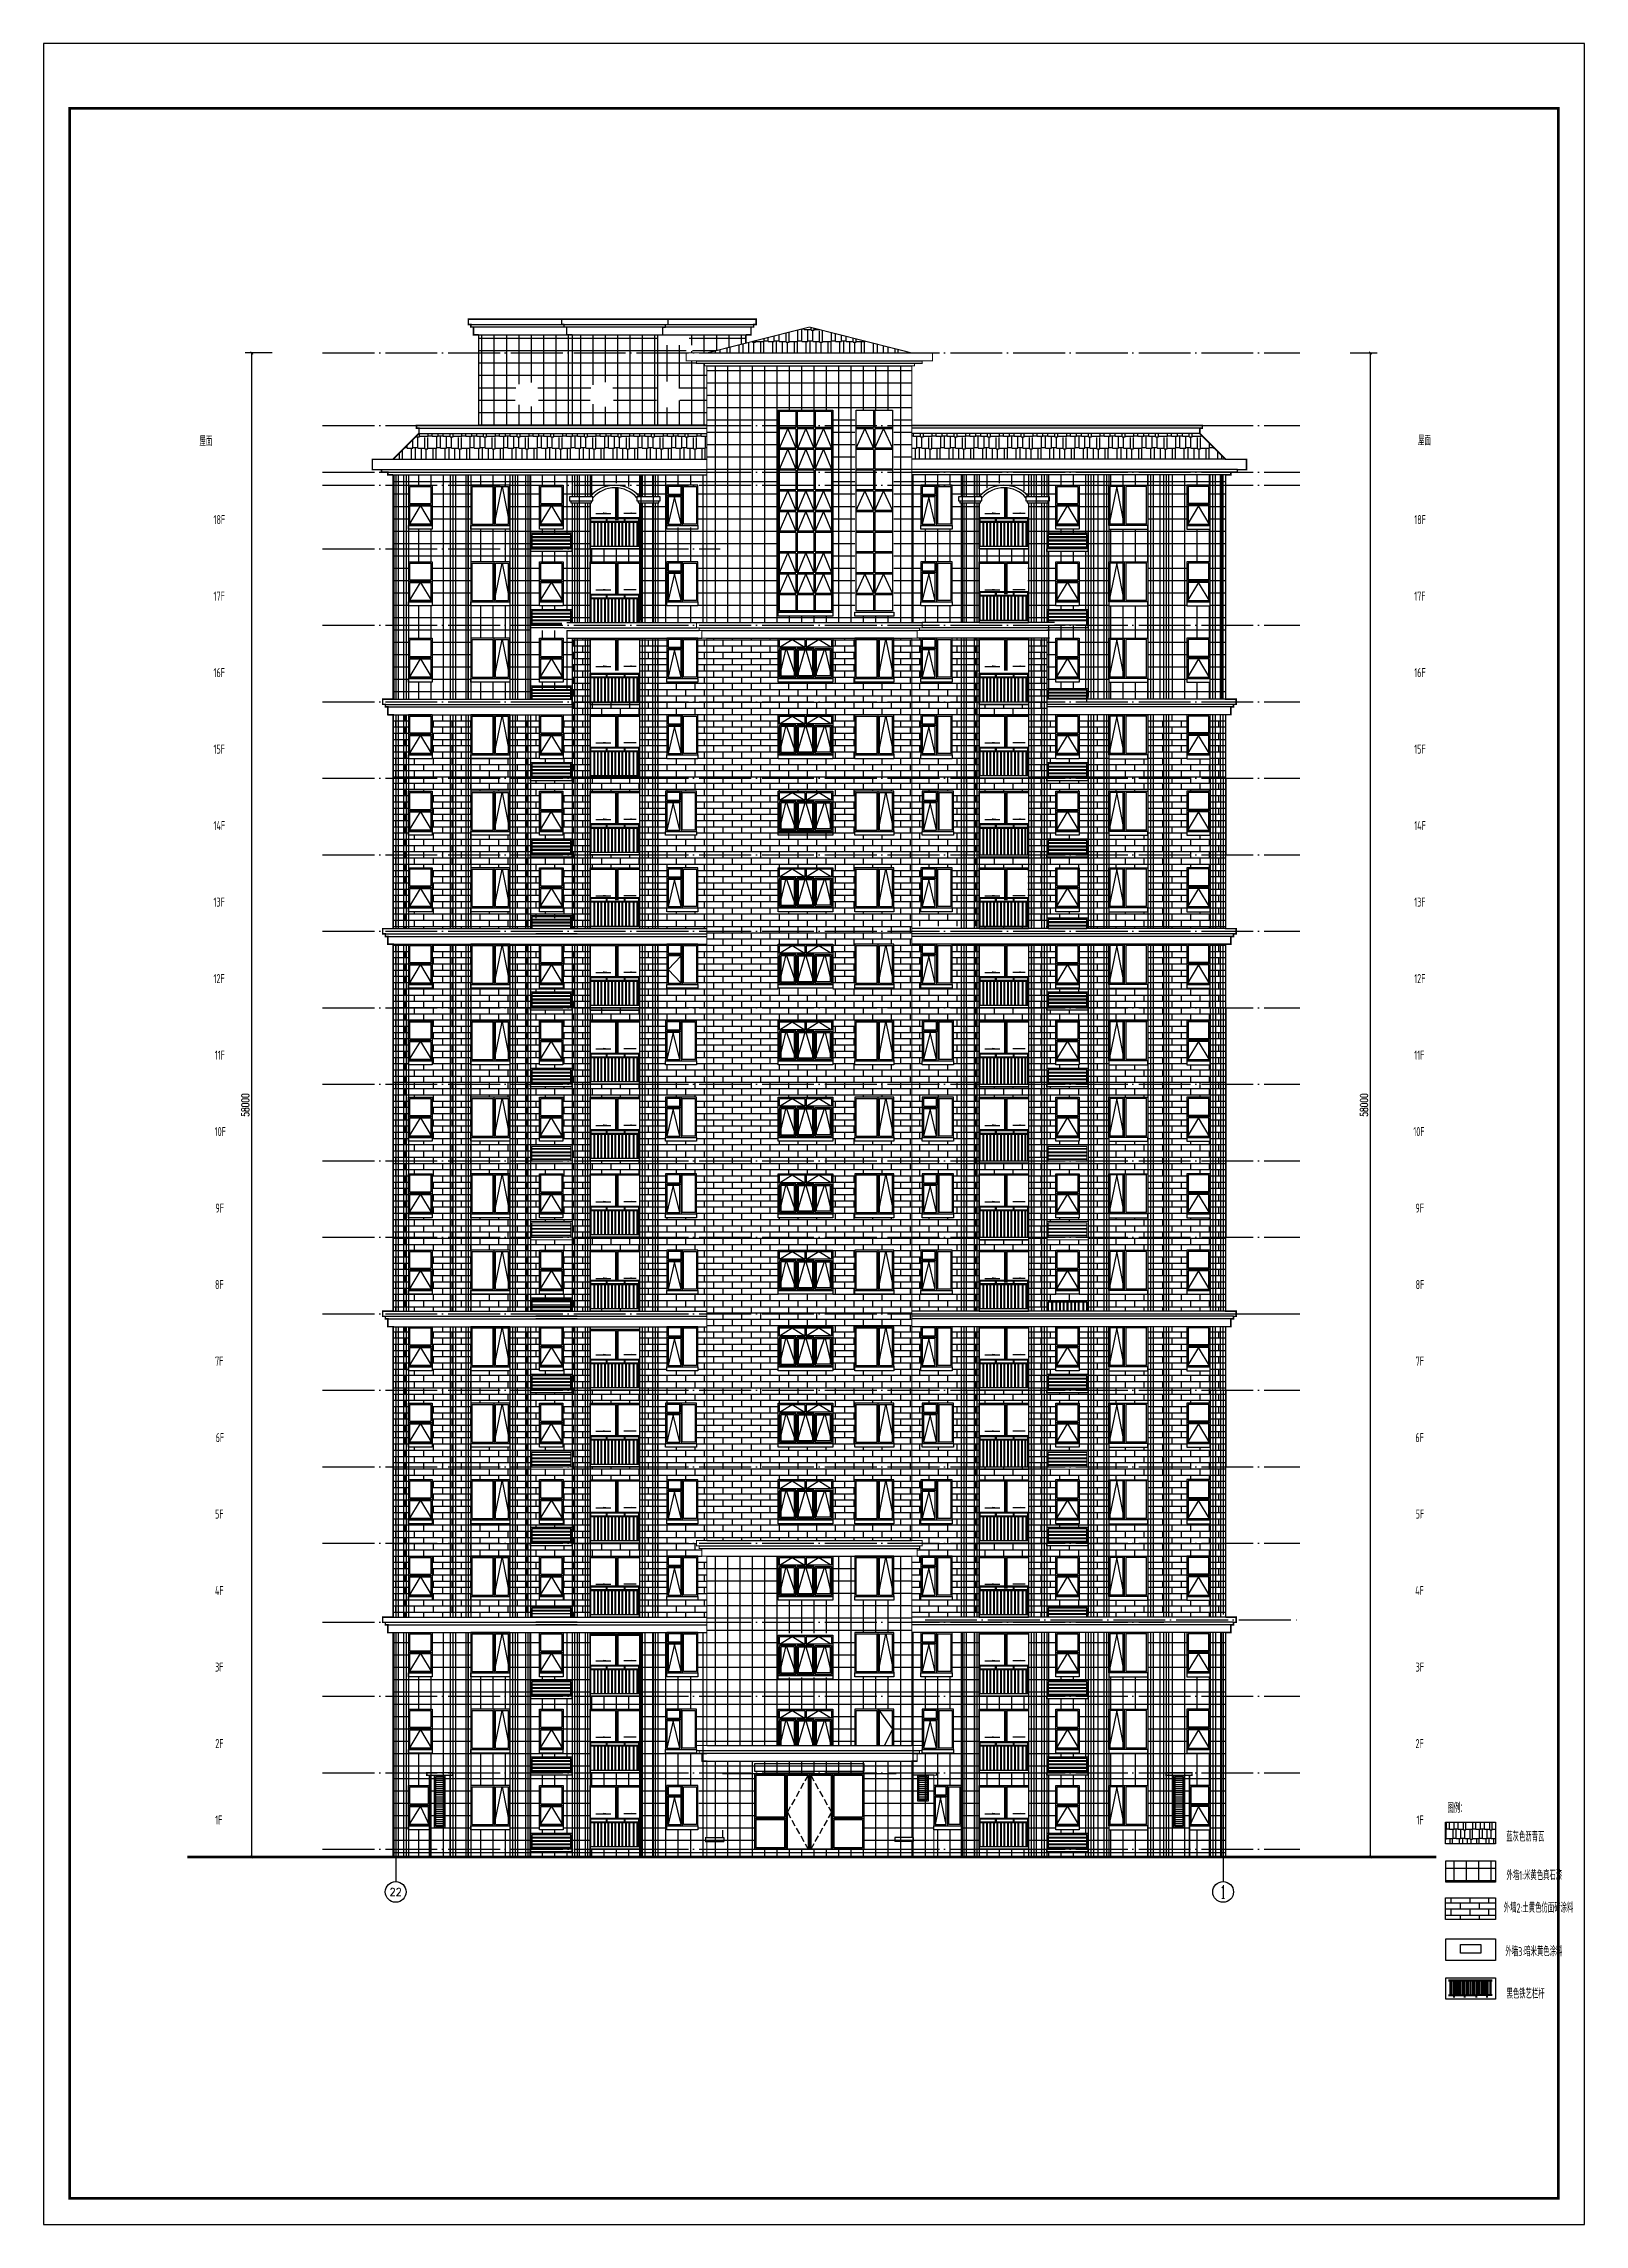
# Model space of a CAD drawing. Extents: x 115549 to 768939, y -502199 to 402497.
# Drawn here: x 181745 to 241145, y -52703 to 31397 of the extents above; entities that cross this region are included whole.
import ezdxf
from ezdxf.enums import TextEntityAlignment as Align

# ---------------------------------------------------------------- set-up
doc = ezdxf.new("R2010")
doc.units = 0
doc.header["$LTSCALE"] = 1000
doc.header["$MEASUREMENT"] = 0
doc.linetypes.add('__DASH', pattern=[0.35, 0.25, -0.1])
doc.linetypes.add('DOTE', pattern=[2.42, 2, -0.2, 0.02, -0.2])
for name, color, linetype in [('0-2', 147, 'Continuous'), ('A_ELE_2', 4, 'Continuous'), ('AXIS', 3, 'Continuous'), ('AXIS_TEXT', 7, 'Continuous'), ('DIM_SYMB', 3, 'Continuous'), ('DOTE', 16, 'DOTE'), ('k', 4, 'Continuous'), ('LM-玻璃', 146, 'Continuous'), ('PUB_DIM', 3, 'Continuous'), ('PUB_TEXT', 7, 'Continuous'), ('PUB_TITLE', 4, 'Continuous'), ('s-立面', 142, 'Continuous'), ('WINDOW', 4, 'Continuous'), ('填充', 8, 'Continuous'), ('建筑-填充', 8, 'Continuous'), ('建筑-门窗', 140, 'Continuous'), ('栏杆', 11, 'Continuous'), ('看线', 163, 'Continuous'), ('窗口线', 7, 'Continuous'), ('立面线', 172, 'Continuous'), ('线脚', 163, 'Continuous')]:
    doc.layers.add(name, color=color, linetype=linetype)
doc.layers.add('_0', color=7, linetype='Continuous', lineweight=9)
doc.layers.add('WALL', color=150, linetype='Continuous', lineweight=30)
doc.styles.add('_TCH_AXIS', font='COMPLEX', dxfattribs={"bigfont": 'GBCBIG'})
doc.styles.add('_TCH_DIM_T3', font='SIMPLEX', dxfattribs={"width": 0.705882, "bigfont": 'GBCBIG'})
doc.styles.add('COMPLEX', font='COMPLEX')
doc.styles.get("Standard").update_dxf_attribs({"font": 'gbenor.shx', "bigfont": 'gbcbig.shx'})
doc.dimstyles.new('_TCH_ARCH&&100', dxfattribs={"dimtxt": 297.5, "dimasz": 100, "dimexe": 250, "dimexo": 300, "dimgap": 100, "dimtad": 1, "dimdec": 0, "dimzin": 0, "dimdsep": 46, "dimtxsty": '_TCH_DIM_T3', "dimblk": 'ARCHTICK', "dimcen": 0.09, "dimclrt": 7, "dimazin": 2, "dimtfac": 1, "dimtdec": 0, "dimtix": 1, "dimtmove": 2, "dimatfit": 3, "dimfxl": 1, "dimtolj": 1, "dimtzin": 0, "dimarcsym": 0})
pattern_1 = [(90, (-161450.86, -101699.97), (-476.25, 9e-14), []), (180, (-161450.86, -101699.97), (-9e-14, -476.25), [])]
pattern_2 = [(0, (-161450.86, -101699.97), (971.55, 457.2), [228.6, -190.5, 266.7, -114.3, 342.9, -152.4]), (0, (-161222.26, -101680.92), (971.55, 457.2), [190.5, -723.9, 152.4, -228.6]), (0, (-160765.06, -101728.55), (971.55, 457.2), [114.3, -1181.1]), (90, (-161450.86, -101699.97), (-323.85, 457.2), [438.15, -1390.65]), (90, (-161222.26, -101699.97), (-323.85, 457.2), [428.625, -1400.175]), (90, (-161031.76, -101699.97), (-323.85, 457.2), [400.05, -1428.75]), (90, (-160765.06, -101728.55), (-323.85, 457.2), [438.15, -1390.65]), (90, (-160650.76, -101728.55), (-323.85, 457.2), [438.15, -1390.65]), (90, (-160307.86, -101699.97), (-323.85, 457.2), [419.1, -1409.7])]
pattern_3 = [(0, (-135683.46, -101699.97), (0, 240.41565), []), (90, (-135683.46, -101699.97), (-360.5784, 240.41565), [240.41565, -240.4156])]

msp = doc.modelspace()

# ---------------------------------------------------------------- texts
at = {"layer": 'PUB_TEXT', "width": 0.7}
for s, p in [('屋面', (187754, 15881)), ('屋面', (234735.9, 15910.7)), ('18F', (188294.5, 12865)), ('18F', (234587.5, 12865)), ('17F', (188294.5, 9915)), ('17F', (234587.5, 9915)), ('16F', (188294.5, 6965)), ('16F', (234587.5, 6965)), ('15F', (188294.5, 4015)), ('15F', (234587.5, 4015)), ('14F', (188294.5, 1065)), ('14F', (234587.5, 1065)), ('13F', (188294.5, -1885)), ('13F', (234587.5, -1885)), ('12F', (188294.5, -4835)), ('12F', (234587.5, -4835)), ('11F', (188345.3, -7785)), ('11F', (234587.5, -7785)), ('10F', (188339.5, -10735)), ('10F', (234552.5, -10735)), ('9F', (188368.3, -13685)), ('9F', (234632.8, -13685)), ('8F', (188354.1, -16635)), ('8F', (234640, -16635)), ('7F', (188354.1, -19585)), ('7F', (234640, -19585)), ('6F', (188376.8, -22535)), ('6F', (234629.5, -22535)), ('5F', (188354.1, -25485)), ('5F', (234640, -25485)), ('4F', (188351.1, -28435)), ('4F', (234622.5, -28435)), ('3F', (188354.1, -31385)), ('3F', (234640, -31385)), ('2F', (188363.7, -34335)), ('2F', (234635.6, -34335)), ('1F', (188359.9, -37285)), ('1F', (234675, -37285)), ('图例：', (235862.7, -36833.5)), ('蓝灰色沥青瓦', (238134.7, -37935.3)), ('外墙1:米黄色真石漆', (238143.1, -39422.2)), ('外墙2:土黄色仿面砖涂料', (238038, -40677.2)), ('外墙3:暗米黄色涂料', (238101.4, -42357.6)), ('黑色铁艺栏杆', (238143.1, -43990.9))]:
    msp.add_text(s, height=350, dxfattribs=at).set_placement(p)

# ---------------------------------------------------------------- blocks, each defined once
blk = doc.blocks.new('_ArchTick')
at = {"color": 0, "linetype": 'ByBlock', "const_width": 0.4}
blk.add_lwpolyline([(-0.5, -0.5), (0.5, 0.5)], dxfattribs=at)
blk = doc.blocks.new('*D242')
at = {"layer": 'Defpoints', "color": 0, "transparency": 16777216}
for p in [(231811, 19467), (232901, 19467), (231811, -38533)]:
    blk.add_point(p, dxfattribs=at)
at = {"layer": 'PUB_DIM', "color": 0, "lineweight": -2, "transparency": 16777216}
for p, q in [((232111, 19467), (233151, 19467)), ((232901, -38533), (232901, 19467)), ((232111, -38533), (233151, -38533))]:
    blk.add_line(p, q, dxfattribs=at)
at = {"layer": 'PUB_DIM', "color": 0, "lineweight": -2, "transparency": 16777216, "xscale": 100, "yscale": 100, "zscale": 100}
for p, rotation in [((232901, 19467), 90), ((232901, -38533), 270)]:
    blk.add_blockref('_ArchTick', p, dxfattribs=dict(at, rotation=rotation))
at = {"layer": 'PUB_DIM', "color": 7, "transparency": 16777216, "insert": (232653, -9533), "char_height": 297.5, "attachment_point": 5, "rotation": 90, "style": '_TCH_DIM_T3'}
blk.add_mtext('\\A1;58000', dxfattribs=at)
blk = doc.blocks.new('*D243')
at = {"layer": 'Defpoints', "color": 0, "transparency": 16777216}
for p in [(189771, 19467), (190861, 19467), (190861, -38533)]:
    blk.add_point(p, dxfattribs=at)
at = {"layer": 'PUB_DIM', "color": 0, "lineweight": -2, "transparency": 16777216}
for p, q in [((190561, 19467), (189521, 19467)), ((189771, -38533), (189771, 19467)), ((190561, -38533), (189521, -38533))]:
    blk.add_line(p, q, dxfattribs=at)
at = {"layer": 'PUB_DIM', "color": 0, "lineweight": -2, "transparency": 16777216, "xscale": 100, "yscale": 100, "zscale": 100}
for p, rotation in [((189771, 19467), 90), ((189771, -38533), 270)]:
    blk.add_blockref('_ArchTick', p, dxfattribs=dict(at, rotation=rotation))
at = {"layer": 'PUB_DIM', "color": 7, "transparency": 16777216, "insert": (189522, -9533), "char_height": 297.5, "attachment_point": 5, "rotation": 90, "style": '_TCH_DIM_T3'}
blk.add_mtext('\\A1;58000', dxfattribs=at)
blk = doc.blocks.new('fdfsassd')
at = {"layer": 'LM-玻璃', "ltscale": 0.2}
for p, q in [((-629916, -556267), (-629916, -554817)), ((-629916, -554817), (-629116, -554817)), ((-629116, -554817), (-629116, -556267)), ((-629016, -554817), (-628516, -554817)), ((-628516, -556267), (-628516, -554817)), ((-629966, -556317), (-628466, -556317)), ((-629916, -556267), (-629116, -556267)), ((-629916, -556267), (-629116, -556267)), ((-629866, -556267), (-629866, -556267)), ((-629116, -556267), (-629116, -556267)), ((-629066, -556267), (-629066, -556267)), ((-629016, -556267), (-628516, -556267)), ((-629016, -556267), (-628566, -556267)), ((-628516, -556267), (-628516, -556267))]:
    blk.add_line(p, q, dxfattribs=at)
blk.add_lwpolyline([(-628466, -554767), (-629966, -554767), (-629966, -556317), (-628466, -556317)], close=True, dxfattribs=at)
for points in [[(-628516, -554767), (-629916, -554767)], [(-629066, -556317), (-629066, -554767)], [(-629016, -555767), (-629016, -554817)], [(-629016, -556267), (-629016, -555666)], [(-629016, -556267), (-629016, -556267)]]:
    blk.add_lwpolyline(points, dxfattribs=at)
at = {"layer": 'WINDOW', "color": 250}
blk.add_lwpolyline([(-629066, -556317), (-628766, -554817), (-628466, -556317)], dxfattribs=at)
blk = doc.blocks.new('dfgfdgdfdd')
at = {"layer": 'LM-玻璃', "ltscale": 0.2}
blk.add_lwpolyline([(-627266, -557867), (-626366, -557867), (-626366, -559417), (-627266, -559417)], close=True, dxfattribs=at)
for points in [[(-627216, -558567), (-627216, -557917), (-626416, -557917), (-626416, -558567)], [(-627266, -558617), (-626366, -558617)], [(-627216, -558567), (-626416, -558567)], [(-626416, -558667), (-626416, -559367), (-627216, -559367), (-627216, -558667)], [(-627216, -558667), (-626416, -558667)]]:
    blk.add_lwpolyline(points, dxfattribs=at)
at = {"layer": 'WINDOW', "color": 250}
blk.add_lwpolyline([(-627266, -559417), (-626816, -558667), (-626366, -559417)], dxfattribs=at)
blk = doc.blocks.new('stgewrtwertwertw')
at = {"layer": 'DIM_SYMB'}
for points in [[(406374, 195878), (406074, 195878), (406074, 195918)], [(406877, 195878), (407177, 195878), (407177, 195918)], [(421374, 195878), (421074, 195878), (421074, 195918)], [(421877, 195878), (422177, 195878), (422177, 195918)]]:
    blk.add_hatch(color=256, dxfattribs=at).paths.add_polyline_path(points)
at = {"color": 4}
for p, q in [((403330, 194984), (404830, 194984)), ((403330, 194954), (404830, 194954)), ((403330, 194853), (404830, 194853)), ((403330, 194823), (404830, 194823)), ((403330, 194723), (404830, 194723)), ((403330, 194693), (404830, 194693)), ((403330, 194593), (404830, 194593)), ((403330, 194563), (404830, 194563)), ((423230, 194984), (424730, 194984)), ((423230, 194954), (424730, 194954)), ((423230, 194853), (424730, 194853)), ((423230, 194823), (424730, 194823)), ((423230, 194723), (424730, 194723)), ((423230, 194693), (424730, 194693)), ((423230, 194593), (424730, 194593)), ((423230, 194563), (424730, 194563))]:
    blk.add_line(p, q, dxfattribs=at)
at = {"const_width": 60}
for points in [[(397980, 197464), (397980, 194514)], [(430080, 197464), (430080, 194514)]]:
    blk.add_lwpolyline(points, dxfattribs=at)
at = {"color": 4}
for points in [[(403280, 195114), (403280, 194514)], [(404880, 194514), (404880, 195114), (403283, 195114)], [(423180, 195114), (423180, 194514)], [(424780, 194514), (424780, 195114), (423183, 195114)], [(404830, 194514), (404830, 195064), (403330, 195064)], [(403330, 195064), (403330, 194514)], [(424730, 194514), (424730, 195064), (423230, 195064)], [(423230, 195064), (423230, 194514)]]:
    blk.add_lwpolyline(points, dxfattribs=at)
for points in [[(404880, 194514), (404880, 194514), (403280, 194514)], [(403280, 194414), (403280, 194414), (403280, 194514)], [(404880, 194414), (404880, 194414), (403280, 194414)], [(404880, 194414), (404880, 194414), (404880, 194514)], [(404880, 194414), (404880, 194414), (404880, 194514)], [(404880, 194414), (404880, 194414), (404880, 194514)], [(424780, 194514), (424780, 194514), (423180, 194514)], [(423180, 194414), (423180, 194414), (423180, 194514)], [(424780, 194414), (424780, 194414), (423180, 194414)], [(424780, 194414), (424780, 194414), (424780, 194514)], [(424780, 194414), (424780, 194414), (424780, 194514)], [(424780, 194414), (424780, 194414), (424780, 194514)], [(424780, 194414), (424780, 194414), (424780, 194514)], [(424780, 194414), (424780, 194414), (424780, 194514)], [(424780, 194414), (424780, 194414), (424780, 194514)]]:
    blk.add_lwpolyline(points)
at = {"layer": 'DIM_SYMB'}
for points in [[(405797, 195878), (405797, 195878), (406374, 195878)], [(407354, 195878), (407354, 195878), (406877, 195878)], [(420796, 195878), (420796, 195878), (421374, 195878)], [(422354, 195878), (422354, 195878), (421877, 195878)]]:
    blk.add_lwpolyline(points, dxfattribs=at)
at = {"layer": 'LM-玻璃', "ltscale": 0.2}
for p, q in [((405580, 195714), (405580, 196964)), ((405580, 196964), (407480, 196964)), ((420580, 195714), (420580, 196964)), ((420580, 196964), (422480, 196964))]:
    blk.add_line(p, q, dxfattribs=at)
for points in [[(405580, 196914), (406552, 196914)], [(406552, 196914), (406552, 195714)], [(406602, 196964), (406602, 195714)], [(406652, 195714), (406652, 196914)], [(406652, 196914), (407480, 196914)], [(407480, 196964), (407480, 195714)], [(409680, 195414), (409680, 196964), (408480, 196964), (408480, 195414), (409680, 195414)], [(409080, 196964), (409080, 195414)], [(419580, 195414), (419580, 196964), (418380, 196964), (418380, 195414), (419580, 195414)], [(418980, 196964), (418980, 195414)], [(420580, 196914), (421552, 196914)], [(421552, 196914), (421552, 195714)], [(421602, 196964), (421602, 195714)], [(421652, 195714), (421652, 196914)], [(421652, 196914), (422480, 196914)], [(422480, 196964), (422480, 195714)]]:
    blk.add_lwpolyline(points, dxfattribs=at)
for points in [[(409080, 196964), (408480, 196964), (408480, 196564), (409080, 196564)], [(409030, 196914), (408530, 196914), (408530, 196614), (409030, 196614)], [(409130, 196914), (409630, 196914), (409630, 195464), (409130, 195464)], [(418980, 196964), (418380, 196964), (418380, 196564), (418980, 196564)], [(418930, 196914), (418430, 196914), (418430, 196614), (418930, 196614)], [(419030, 196914), (419530, 196914), (419530, 195464), (419030, 195464)], [(409030, 196514), (408530, 196514), (408530, 195464), (409030, 195464)], [(418930, 196514), (418430, 196514), (418430, 195464), (418930, 195464)]]:
    blk.add_lwpolyline(points, close=True, dxfattribs=at)
at = {"layer": 'WINDOW', "color": 250}
for points in [[(409030, 195464), (408780, 196514), (408530, 195464)], [(418930, 195464), (418680, 196514), (418430, 195464)]]:
    blk.add_lwpolyline(points, dxfattribs=at)
at = {"layer": '栏杆', "ltscale": 0.2}
for p, q in [((405580, 195714), (407480, 195714)), ((405610, 195684), (407450, 195684)), ((405610, 195574), (407450, 195574)), ((405610, 195544), (407450, 195544)), ((420580, 195714), (422480, 195714)), ((420610, 195684), (422450, 195684)), ((420610, 195574), (422450, 195574)), ((420610, 195544), (422450, 195544)), ((405580, 194614), (407480, 194614)), ((405580, 194514), (407480, 194514)), ((420580, 194514), (422480, 194514)), ((420580, 194414), (422480, 194414))]:
    blk.add_line(p, q, dxfattribs=at)
for points in [[(405580, 194514), (405580, 195714)], [(405610, 194614), (405610, 195684)], [(405720, 195544), (405720, 194614)], [(405745, 195544), (405745, 194614)], [(405855, 195544), (405855, 194614)], [(405880, 195544), (405880, 194614)], [(405990, 195544), (405990, 194614)], [(406015, 195544), (406015, 194614)], [(406125, 195544), (406125, 194614)], [(406150, 195544), (406150, 194614)], [(406208, 195574), (406208, 195684)], [(406238, 195574), (406238, 195684)], [(406260, 195544), (406260, 194614)], [(406285, 195544), (406285, 194614)], [(406395, 195544), (406395, 194614)], [(406420, 195544), (406420, 194614)], [(406530, 195544), (406530, 194614)], [(406555, 195544), (406555, 194614)], [(406665, 195544), (406665, 194614)], [(406690, 195544), (406690, 194614)], [(406800, 195544), (406800, 194614)], [(406825, 195544), (406825, 194614)], [(406898, 195574), (406898, 195684)], [(406928, 195574), (406928, 195684)], [(406935, 195544), (406935, 194614)], [(406960, 195544), (406960, 194614)], [(407070, 195544), (407070, 194614)], [(407095, 195544), (407095, 194614)], [(407230, 195544), (407230, 194614)], [(407255, 195544), (407255, 194614)], [(407375, 195544), (407375, 194614)], [(407400, 195544), (407400, 194614)], [(407450, 194614), (407450, 195714)], [(407480, 194514), (407480, 195714)], [(420580, 194514), (420580, 195714)], [(420610, 194514), (420610, 195684)], [(420720, 195544), (420720, 194514)], [(420745, 195544), (420745, 194514)], [(420855, 195544), (420855, 194514)], [(420880, 195544), (420880, 194514)], [(420990, 195544), (420990, 194514)], [(421015, 195544), (421015, 194514)], [(421125, 195544), (421125, 194514)], [(421150, 195544), (421150, 194514)], [(421208, 195574), (421208, 195684)], [(421238, 195574), (421238, 195684)], [(421260, 195544), (421260, 194514)], [(421285, 195544), (421285, 194514)], [(421395, 195544), (421395, 194514)], [(421420, 195544), (421420, 194514)], [(421530, 195544), (421530, 194514)], [(421555, 195544), (421555, 194514)], [(421665, 195544), (421665, 194514)], [(421690, 195544), (421690, 194514)], [(421800, 195544), (421800, 194514)], [(421825, 195544), (421825, 194514)], [(421897, 195574), (421897, 195684)], [(421927, 195574), (421927, 195684)], [(421935, 195544), (421935, 194514)], [(421960, 195544), (421960, 194514)], [(422070, 195544), (422070, 194514)], [(422095, 195544), (422095, 194514)], [(422205, 195544), (422205, 194514)], [(422230, 195544), (422230, 194514)], [(422340, 195544), (422340, 194514)], [(422365, 195544), (422365, 194514)], [(422450, 194514), (422450, 195714)], [(422480, 194514), (422480, 195714)]]:
    blk.add_lwpolyline(points, dxfattribs=at)
for points in [[(405580, 194614), (407480, 194614), (407480, 194514), (405580, 194514)], [(420580, 194514), (422480, 194514), (422480, 194414), (420580, 194414)]]:
    blk.add_lwpolyline(points, close=True, dxfattribs=at)
at = {"layer": '立面线'}
for p, q in [((398080, 197464), (398080, 194514)), ((398180, 197464), (398180, 194514)), ((398380, 197464), (398380, 194514)), ((398480, 197464), (398480, 194514)), ((398580, 197464), (398580, 194514)), ((400180, 197464), (400180, 194514)), ((400280, 197464), (400280, 194514)), ((400380, 197464), (400380, 194514)), ((400780, 197464), (400780, 194514)), ((400880, 197464), (400880, 194514)), ((400980, 197464), (400980, 194514)), ((402480, 197464), (402480, 194514)), ((402580, 197464), (402580, 194514)), ((402680, 197464), (402680, 194514)), ((403080, 197464), (403080, 194514)), ((403180, 197464), (403180, 194514)), ((403280, 197464), (403280, 194514)), ((404880, 197464), (404880, 194514)), ((404980, 197464), (404980, 194514)), ((405080, 197464), (405080, 194514)), ((405380, 197464), (405380, 194514)), ((405480, 197464), (405480, 194514)), ((405580, 197464), (405580, 194414)), ((407480, 197464), (407480, 194414)), ((407580, 197464), (407580, 194514)), ((407680, 197464), (407680, 194514)), ((407980, 197464), (407980, 194514)), ((408080, 197464), (408080, 194514)), ((408180, 197464), (408180, 194514)), ((419880, 197464), (419880, 194514)), ((419880, 197464), (419880, 194514)), ((419980, 197464), (419980, 194514)), ((420080, 197464), (420080, 194514)), ((420380, 197464), (420380, 194514)), ((420480, 197464), (420480, 194514)), ((420580, 197464), (420580, 194414)), ((422480, 197464), (422480, 194514)), ((422580, 197464), (422580, 194514)), ((422680, 197464), (422680, 194514)), ((422980, 197464), (422980, 194514)), ((423080, 197464), (423080, 194514)), ((423180, 197464), (423180, 194514)), ((424780, 197464), (424780, 194514)), ((424880, 197464), (424880, 194514)), ((424980, 197464), (424980, 194514)), ((425380, 197464), (425380, 194514)), ((425480, 197464), (425480, 194514)), ((425580, 197464), (425580, 194514)), ((427080, 197464), (427080, 194514)), ((427180, 197464), (427180, 194514)), ((427280, 197464), (427280, 194514)), ((427680, 197464), (427680, 194514)), ((427780, 197464), (427780, 194514)), ((427880, 197464), (427880, 194514)), ((429480, 197464), (429480, 194514)), ((429580, 197464), (429580, 194514)), ((429680, 197464), (429680, 194514)), ((429880, 197464), (429880, 194514)), ((429980, 197464), (429980, 194514))]:
    blk.add_line(p, q, dxfattribs=at)
at = {"layer": '立面线', "color": 0, "const_width": 40}
for points in [[(410080, 197464), (410080, 194514)], [(417980, 197464), (417980, 194514)]]:
    blk.add_lwpolyline(points, dxfattribs=at)
at = {"layer": '立面线', "ltscale": 20}
for points in [[(398580, 195414), (399480, 195414), (399480, 195264), (398580, 195264)], [(400980, 195414), (402480, 195414), (402480, 195264), (400980, 195264)], [(403630, 195414), (404530, 195414), (404530, 195264), (403630, 195264)], [(408480, 195414), (409680, 195414), (409680, 195264), (408480, 195264)], [(415780, 195414), (417280, 195414), (417280, 195264), (415780, 195264)], [(418380, 195414), (419580, 195414), (419580, 195264), (418380, 195264)], [(423529, 195414), (424429, 195414), (424429, 195264), (423529, 195264)], [(427080, 195414), (425580, 195414), (425580, 195264), (427080, 195264)], [(429480, 195414), (428580, 195414), (428580, 195264), (429480, 195264)]]:
    blk.add_lwpolyline(points, close=True, dxfattribs=at)
at = {"layer": 'WINDOW'}
for name, p in [('dfgfdgdfdd', (1025846, 754831)), ('fdfsassd', (1030946, 751731)), ('dfgfdgdfdd', (1030896, 754831)), ('fdfsassd', (1045746, 751731)), ('dfgfdgdfdd', (1050796, 754831))]:
    blk.add_blockref(name, p, dxfattribs=at)
at = {"layer": 'WINDOW', "xscale": -1}
for name, p in [('fdfsassd', (-202887, 751731)), ('dfgfdgdfdd', (-197787, 754831))]:
    blk.add_blockref(name, p, dxfattribs=at)
blk = doc.blocks.new('_AXISO')
blk.add_circle((0, 0), 0.5)
at = {"layer": 'AXIS_TEXT', "style": 'COMPLEX', "width": 1.041667}
blk.add_attdef('A', text='', height=0.56, dxfattribs=at).set_placement((-0.25, -0.28), (0.25, -0.28), align=Align.FIT)
blk = doc.blocks.new('edwd')
at = {"layer": '栏杆', "ltscale": 0.2}
for p, q in [((519110, -51680), (521010, -51680)), ((519140, -51710), (520980, -51710)), ((519140, -51820), (520980, -51820)), ((519140, -51850), (520980, -51850)), ((519110, -52780), (521010, -52780)), ((519110, -52880), (521010, -52880))]:
    blk.add_line(p, q, dxfattribs=at)
for points in [[(519110, -52780), (519110, -51680)], [(519140, -52780), (519140, -51710)], [(519250, -51850), (519250, -52780)], [(519275, -51850), (519275, -52780)], [(519385, -51850), (519385, -52780)], [(519410, -51850), (519410, -52780)], [(519520, -51850), (519520, -52780)], [(519545, -51850), (519545, -52780)], [(519655, -51850), (519655, -52780)], [(519680, -51850), (519680, -52780)], [(519738, -51820), (519738, -51710)], [(519768, -51820), (519768, -51710)], [(519790, -51850), (519790, -52780)], [(519815, -51850), (519815, -52780)], [(519925, -51850), (519925, -52780)], [(519950, -51850), (519950, -52780)], [(520060, -51850), (520060, -52780)], [(520085, -51850), (520085, -52780)], [(520195, -51850), (520195, -52780)], [(520220, -51850), (520220, -52780)], [(520330, -51850), (520330, -52780)], [(520355, -51850), (520355, -52780)], [(520428, -51820), (520428, -51710)], [(520458, -51820), (520458, -51710)], [(520465, -51850), (520465, -52780)], [(520490, -51850), (520490, -52780)], [(520600, -51850), (520600, -52780)], [(520625, -51850), (520625, -52780)], [(520760, -51850), (520760, -52780)], [(520785, -51850), (520785, -52780)], [(520905, -51850), (520905, -52780)], [(520930, -51850), (520930, -52780)], [(520980, -52780), (520980, -51680)], [(521010, -52780), (521010, -51680)]]:
    blk.add_lwpolyline(points, dxfattribs=at)
blk.add_lwpolyline([(519110, -52780), (521010, -52780), (521010, -52880), (519110, -52880)], close=True, dxfattribs=at)
blk = doc.blocks.new('setyetyetertyeryer')
at = {"layer": 'LM-玻璃', "ltscale": 0.2}
for p, q in [((362775, 78550), (362775, 78250)), ((362825, 78550), (362825, 78250)), ((362475, 77100), (362475, 78200)), ((363125, 77100), (363125, 78200))]:
    blk.add_line(p, q, dxfattribs=at)
for points in [[(361750, 78600), (363850, 78600), (363850, 77050), (361750, 77050)], [(362375, 78150), (361850, 78150), (361850, 77150), (362375, 77150)], [(362475, 78200), (363125, 78200), (363125, 77100), (362475, 77100)], [(362525, 78150), (363075, 78150), (363075, 77150), (362525, 77150)], [(363225, 78150), (363750, 78150), (363750, 77150), (363225, 77150)]]:
    blk.add_lwpolyline(points, close=True, dxfattribs=at)
for points in [[(361800, 78250), (361800, 78550), (362775, 78550)], [(361800, 78250), (361800, 78550), (362775, 78550)], [(362775, 78250), (361800, 78250), (361800, 78550), (362775, 78550)], [(362825, 78550), (363800, 78550), (363800, 78250)], [(362825, 78550), (363800, 78550), (363800, 78250)], [(362825, 78550), (363800, 78550), (363800, 78250), (362825, 78250)], [(362425, 77100), (362425, 78200), (361800, 78200), (361800, 77100)], [(362425, 77100), (361800, 77100), (361800, 78150)], [(363125, 78200), (362475, 78200)], [(363175, 77100), (363175, 78200), (363800, 78200), (363800, 77100)], [(363175, 77100), (363800, 77100), (363800, 78150)], [(363125, 77100), (362475, 77100)]]:
    blk.add_lwpolyline(points, dxfattribs=at)
at = {"layer": 'WINDOW', "color": 250}
for points in [[(361800, 78250), (362288, 78550), (362775, 78250)], [(362825, 78250), (363313, 78550), (363800, 78250)], [(361800, 77100), (362050, 78200), (362425, 77100)], [(362475, 77100), (362800, 78200), (363125, 77100)], [(363175, 77100), (363550, 78200), (363800, 77100)]]:
    blk.add_lwpolyline(points, dxfattribs=at)
at = {"layer": '立面线', "ltscale": 20}
blk.add_lwpolyline([(361750, 77050), (363850, 77050), (363850, 76900), (361750, 76900)], close=True, dxfattribs=at)

# ---------------------------------------------------------------- dimensions: what is measured, and where the dimension line sits
at = {"layer": 'PUB_DIM'}
for p1, p2, distance, picture, middle in [((190861.4, -38533), (190861.4, 19467), 1090.7, '*D243', (189522, -9533)), ((231810.6, -38533), (231810.6, 19467), -1090.7, '*D242', (232652.5, -9533))]:
    dim = msp.add_aligned_dim(p1=p1, p2=p2, distance=distance, dimstyle='_TCH_ARCH&&100', dxfattribs=at)
    dim.commit()
    dim.dimension.update_dxf_attribs({"geometry": picture, "text_midpoint": middle})

# ---------------------------------------------------------------- hatches: boundary and pattern name
at = {"layer": 'DIM_SYMB'}
for points in [[(203611.9, 13281), (203311.9, 13281), (203311.9, 13321)], [(204115.1, 13281), (204415.1, 13281), (204415.1, 13321)], [(218612, 13281), (218312, 13281), (218312, 13321)], [(219115.1, 13281), (219415.1, 13281), (219415.1, 13321)], [(203611.9, 10331), (203311.9, 10331), (203311.9, 10371)], [(204115.1, 10331), (204415.1, 10331), (204415.1, 10371)], [(218612, 10331), (218312, 10331), (218312, 10371)], [(219115.1, 10331), (219415.1, 10331), (219415.1, 10371)], [(203611.9, 7381), (203311.9, 7381), (203311.9, 7421)], [(204115.1, 7381), (204415.1, 7381), (204415.1, 7421)], [(218611.9, 7381), (218311.9, 7381), (218311.9, 7421)], [(219115.1, 7381), (219415.1, 7381), (219415.1, 7421)], [(203611.9, 4431), (203311.9, 4431), (203311.9, 4471)], [(204115.1, 4431), (204415.1, 4431), (204415.1, 4471)], [(218611.9, 4431), (218311.9, 4431), (218311.9, 4471)], [(219115.1, 4431), (219415.1, 4431), (219415.1, 4471)], [(203611.9, -1469), (203311.9, -1469), (203311.9, -1429)], [(204115.1, -1469), (204415.1, -1469), (204415.1, -1429)], [(218611.9, -1469), (218311.9, -1469), (218311.9, -1429)], [(219115.1, -1469), (219415.1, -1469), (219415.1, -1429)], [(203611.9, -4419), (203311.9, -4419), (203311.9, -4379)], [(204115.1, -4419), (204415.1, -4419), (204415.1, -4379)], [(218612, -4419), (218312, -4419), (218312, -4379)], [(219115.1, -4419), (219415.1, -4419), (219415.1, -4379)], [(203611.9, -16219), (203311.9, -16219), (203311.9, -16179)], [(204115.1, -16219), (204415.1, -16219), (204415.1, -16179)], [(218612, -16219), (218312, -16219), (218312, -16179)], [(219115.1, -16219), (219415.1, -16219), (219415.1, -16179)], [(203611.9, -19169), (203311.9, -19169), (203311.9, -19129)], [(204115.1, -19169), (204415.1, -19169), (204415.1, -19129)], [(218611.9, -19169), (218311.9, -19169), (218311.9, -19129)], [(219115.1, -19169), (219415.1, -19169), (219415.1, -19129)], [(203611.9, -25069), (203311.9, -25069), (203311.9, -25029)], [(204115.1, -25069), (204415.1, -25069), (204415.1, -25029)], [(218611.9, -25069), (218311.9, -25069), (218311.9, -25029)], [(219115.1, -25069), (219415.1, -25069), (219415.1, -25029)], [(203611.9, -28019), (203311.9, -28019), (203311.9, -27979)], [(204115.1, -28019), (204415.1, -28019), (204415.1, -27979)], [(218611.9, -28019), (218311.9, -28019), (218311.9, -27979)], [(219115.1, -28019), (219415.1, -28019), (219415.1, -27979)], [(203611.9, -30969), (203311.9, -30969), (203311.9, -30929)], [(204115.1, -30969), (204415.1, -30969), (204415.1, -30929)], [(218612, -30969), (218312, -30969), (218312, -30929)], [(219115.1, -30969), (219415.1, -30969), (219415.1, -30929)], [(203612.1, -33919), (203312.1, -33919), (203312.1, -33879)], [(204115.2, -33919), (204415.2, -33919), (204415.2, -33879)], [(218611.9, -33919), (218311.9, -33919), (218311.9, -33879)], [(219115.1, -33919), (219415.1, -33919), (219415.1, -33879)], [(203611.9, -36869), (203311.9, -36869), (203311.9, -36829)], [(204115.1, -36869), (204415.1, -36869), (204415.1, -36829)], [(218612, -36869), (218312, -36869), (218312, -36829)], [(219115.1, -36869), (219415.1, -36869), (219415.1, -36829)]]:
    msp.add_hatch(color=256, dxfattribs=at).paths.add_polyline_path(points)
at = {"layer": '填充'}
h = msp.add_hatch(dxfattribs=at)
h.set_pattern_fill('AR-RSHKE', color=256, scale=30, style=0)
h.set_pattern_definition([(0, (40616.4, 3572.57), (765, 360), [180, -150, 210, -90, 270, -120]), (0, (40796.4, 3587.57), (765, 360), [150, -570, 120, -180]), (0, (41156.4, 3550.07), (765, 360), [90, -930]), (90, (40616.41, 3572.57), (-255, 360), [345, -1095]), (90, (40796.41, 3572.57), (-255, 360), [337.5, -1102.5]), (90, (40946.41, 3572.57), (-255, 360), [315, -1125]), (90, (41156.41, 3550.07), (-255, 360), [345, -1095]), (90, (41246.41, 3550.07), (-255, 360), [345, -1095]), (90, (41516.41, 3572.57), (-255, 360), [330, -1110])])
h.paths.add_polyline_path([(235796.1, -37193.5), (235796.1, -38021.7), (237723.4, -38021.7), (237723.4, -37193.5)])
at = {"layer": '填充', "ltscale": 0.2}
h = msp.add_hatch(dxfattribs=at)
h.set_pattern_fill('ANSI37', color=256, scale=300, angle=45, style=0)
h.set_pattern_definition([(90, (-2768539.3, -1290546.97), (-476.25, 9e-14), []), (180, (-2768539.3, -1290546.97), (-9e-14, -476.25), [])])
h.paths.add_polyline_path([(235804.5, -38680.5), (235804.5, -39508.7), (237723.4, -39508.7), (237723.4, -38680.5)])
at = {"layer": '建筑-填充'}
h = msp.add_hatch(dxfattribs=at)
h.set_pattern_fill('ANSI31', color=256, scale=50, angle=315, style=0)
h.set_pattern_definition([(0, (-539611.63, 1156479.4), (2e-14, 79.375), [])])
h.paths.add_polyline_path([(196868.1, -35433), (197168.1, -35433), (197168.1, -37333), (196868.1, -37333)])
h = msp.add_hatch(dxfattribs=at)
h.set_pattern_fill('ANSI31', color=256, scale=50, angle=315, style=0)
h.set_pattern_definition([(0, (-520986.695, 1156479.4), (2e-14, 79.375), [])])
h.paths.add_polyline_path([(215493, -35433), (215793, -35433), (215793, -36333), (215493, -36333)])
h = msp.add_hatch(dxfattribs=at)
h.set_pattern_fill('ANSI31', color=256, scale=50, angle=315, style=0)
h.set_pattern_definition([(0, (-511111.7, 1156479.4), (2e-14, 79.375), [])])
h.paths.add_polyline_path([(225368, -35433), (225668, -35433), (225668, -37333), (225368, -37333)])
at = {"layer": '看线'}
h = msp.add_hatch(dxfattribs=at)
h.set_pattern_fill('AR-RSHKE', color=8, scale=150)
h.set_pattern_definition(pattern_2)
h.paths.add_polyline_path([(215218, 19467.3), (211268, 20466.7), (207317.9, 19467.3)])
h = msp.add_hatch(dxfattribs=at)
h.set_pattern_fill('ANSI37', color=8, scale=300, angle=45)
h.set_pattern_definition([(90, (-135683.46, -134747.66), (-476.25, 9e-14), []), (180, (-135683.46, -134747.66), (-9e-14, -476.25), [])])
h.paths.add_polyline_path([(198518, 19467), (198518, 16667.7), (198808.5, 16667.7), (198808.5, 17867.6), (199871.1, 17867.6, -1), (200871.1, 17867.6, -1), (199871.1, 17867.6), (198808.5, 17867.6), (198808.5, 16667.7), (201272.4, 16667.7), (201272.4, 17867.6), (202118, 17867.6), (202118, 19467)])
h.paths.add_polyline_path([(202118, 19467), (202118, 20167), (198518, 20167), (198518, 19467)])
h.paths.add_polyline_path([(202118, 17867.6), (201272.4, 17867.6), (201272.4, 16667.7), (202118, 16667.7)], flags=17)
h.paths.add_polyline_path([(202763.1, 17867.6), (202118, 17867.6), (202118, 16667.7), (204098.6, 16667.7), (204098.6, 17867.6), (205318.8, 17867.6, -0.1616573), (205418.1, 18166.6), (205418.1, 19467), (202118, 19467), (202118, 17867.6), (202763.1, 17867.6, -1), (203763.1, 17867.6, -1)])
h.paths.add_polyline_path([(202118, 20167), (202118, 19467), (205418.1, 19467), (205418.1, 20167)])
h.paths.add_polyline_path([(205418.1, 17568.5, -0.1616573), (205318.8, 17867.6), (204098.6, 17867.6), (204098.6, 16667.7), (205418.1, 16667.7)], flags=17)
h.paths.add_polyline_path([(205418.1, 17568.5), (205418.1, 16667.7), (206630.4, 16667.7), (206630.4, 19167.3), (206517.9, 19167.3), (206517.9, 19467), (206376.1, 19467), (205418.1, 19467), (205418.1, 18166.6, -0.7216781), (206318.8, 17867.6, -0.7216781)])
h.paths.add_polyline_path([(206630.4, 16667.7), (207318, 16667.7), (207318, 17367.3), (207317.9, 18967.3), (207217.9, 18967.3), (207217.9, 19067.3), (206917.9, 19067.3), (206917.9, 19167.3), (206630.4, 19167.3)])
h.paths.add_polyline_path([(206630.4, 20167), (206630.4, 19767), (206976.1, 19767), (206676.4, 19467.3), (207317.9, 19467.3), (208818.1, 19846.8), (208818.1, 20167)])
h.paths.add_polyline_path([(205418.1, 19767), (205418.1, 19467), (206517.9, 19467), (206517.9, 19625.2), (206376.1, 19767)])
h = msp.add_hatch(dxfattribs=at)
h.set_pattern_fill('ANSI37', color=8, scale=300, angle=45)
h.set_pattern_definition(pattern_1)
h.paths.add_polyline_path([(207317.9, 18967.3), (215218, 18967.3), (215218, 9067), (207317.9, 9067)])
h.paths.add_polyline_path([(210068, 9317), (212168, 9317), (212168, 17267), (210068, 17267)], flags=16)
h.paths.add_polyline_path([(213018, 9317), (214518, 9317), (214518, 17267), (213018, 17267)], flags=16)
h = msp.add_hatch(dxfattribs=at)
h.set_pattern_fill('AR-RSHKE', color=8, scale=150)
h.set_pattern_definition(pattern_2)
h.paths.add_polyline_path([(207318, 16367), (196217.6, 16367), (195217.9, 15367.3), (207318, 15367.3)])
h = msp.add_hatch(dxfattribs=at)
h.set_pattern_fill('AR-RSHKE', color=8, scale=150)
h.set_pattern_definition(pattern_2)
h.paths.add_polyline_path([(227317.9, 15367.3), (227317.9, 15367.3), (226318.3, 16367), (215218, 16367), (215218, 15367.3)])
h = msp.add_hatch(dxfattribs=at)
h.set_pattern_fill('ANSI37', color=8, scale=300, angle=45)
h.set_pattern_definition(pattern_1)
h.paths.add_polyline_path([(195218, 14767.7), (202118.1, 14767.7), (202118.1, 6117), (195218, 6117)])
h.paths.add_polyline_path([(195818.4, 12667), (196718.4, 12667), (196718.4, 14367), (195818.4, 14367)], flags=16)
h.paths.add_polyline_path([(198218, 12667), (199718, 12667), (199718, 14367), (198218, 14367)], flags=16)
h.paths.add_polyline_path([(200868.5, 12667), (201768.5, 12667), (201768.5, 14367), (200868.5, 14367)], flags=16)
h.paths.add_polyline_path([(200868.5, 9717), (201768.5, 9717), (201768.5, 11417), (200868.5, 11417)], flags=16)
h.paths.add_polyline_path([(198218, 9717), (199718, 9717), (199718, 11417), (198218, 11417)], flags=16)
h.paths.add_polyline_path([(195818.4, 9717), (196718.4, 9717), (196718.4, 11417), (195818.4, 11417)], flags=16)
h.paths.add_polyline_path([(195818.4, 6767), (196718.4, 6767), (196718.4, 8467), (195818.4, 8467)], flags=16)
h.paths.add_polyline_path([(198218, 6767), (199718, 6767), (199718, 8467), (198218, 8467)], flags=16)
h.paths.add_polyline_path([(200868.5, 6767), (201768.5, 6767), (201768.5, 8467), (200868.5, 8467)], flags=16)
h.paths.add_polyline_path([(200518.1, 11817), (202118.1, 11817), (202118.1, 12517), (200518.1, 12517)], flags=16)
h.paths.add_polyline_path([(200518.1, 8767), (202121.8, 8767), (202121.8, 9567), (200518.1, 9567)], flags=16)
h.paths.add_polyline_path([(200518.1, 6117), (202118.1, 6117), (202118.1, 6517), (200518.1, 6517)], flags=16)
h = msp.add_hatch(dxfattribs=at)
h.set_pattern_fill('ANSI37', color=8, scale=300, angle=45)
h.set_pattern_definition(pattern_1)
h.paths.add_polyline_path([(205768, 12742), (206968, 12742), (206968, 14367), (205768, 14367)], flags=16)
h.paths.add_polyline_path([(205768, 9717), (206968, 9717), (206968, 11417), (205768, 11417)], flags=16)
h.paths.add_polyline_path([(202818.1, 9067), (204718.1, 9067), (204718.1, 11417), (202818.1, 11417)], flags=17)
h.paths.add_polyline_path([(202118.1, 14767.7), (207318, 14767.7), (207318.1, 9067), (202118.1, 9067)])
h.paths.add_polyline_path([(202868, 13967), (202918, 13967), (202918.1, 14080.5), (202986.4, 14152.2), (203247.4, 14339.6), (203512.8, 14437.7), (203744.8, 14466.7), (204187.3, 14386.2), (204485.7, 14209.3), (204618.1, 14080.4), (204618.1, 13967), (204668.1, 13967), (204668.1, 13887), (204718.1, 13887), (204718.1, 11917), (202818, 11917), (202818.1, 13887), (202868, 13887)], flags=16)
h = msp.add_hatch(dxfattribs=at)
h.set_pattern_fill('ANSI37', color=8, scale=300, angle=45)
h.set_pattern_definition(pattern_1)
h.paths.add_polyline_path([(215568, 12667), (216768, 12667), (216768, 14367), (215568, 14367)], flags=16)
h.paths.add_polyline_path([(215568, 9717), (216768, 9717), (216768, 11417), (215568, 11417)], flags=16)
h.paths.add_polyline_path([(217818, 9067), (219688, 9067), (219688, 11417), (217818, 11417)], flags=17)
h.paths.add_polyline_path([(215217.8, 14767.7), (220418, 14767.7), (220418, 9067), (215217.8, 9067)])
h.paths.add_polyline_path([(218512.7, 14437.7), (218744.7, 14466.7), (219187.2, 14386.2), (219485.6, 14209.3), (219618, 14080.4), (219618, 13967), (219668, 13967), (219668, 13887), (219718, 13887), (219718, 11917), (217817.9, 11917), (217818, 13887), (217868, 13887), (217868, 13967), (217918, 13967), (217918, 14080.5), (217986.3, 14152.2), (218247.3, 14339.6)], flags=16)
h = msp.add_hatch(dxfattribs=at)
h.set_pattern_fill('ANSI37', color=8, scale=300, angle=45)
h.set_pattern_definition(pattern_1)
h.paths.add_polyline_path([(220418, 14767.7), (227318.1, 14767.7), (227318.1, 6117), (220418, 6117)])
h.paths.add_polyline_path([(220767.6, 12667), (221667.6, 12667), (221667.6, 14367), (220767.6, 14367)], flags=16)
h.paths.add_polyline_path([(222818, 12667), (224318, 12667), (224318, 14367), (222818, 14367)], flags=16)
h.paths.add_polyline_path([(225818, 12667), (226718, 12667), (226718, 14367), (225818, 14367)], flags=16)
h.paths.add_polyline_path([(225818, 9717), (226718, 9717), (226718, 11417), (225818, 11417)], flags=16)
h.paths.add_polyline_path([(222818, 9717), (224318, 9717), (224318, 11417), (222818, 11417)], flags=16)
h.paths.add_polyline_path([(220767.6, 9717), (221667.6, 9717), (221667.6, 11417), (220767.6, 11417)], flags=16)
h.paths.add_polyline_path([(225818, 6767), (226718, 6767), (226718, 8467), (225818, 8467)], flags=16)
h.paths.add_polyline_path([(222818, 6767), (224318, 6767), (224318, 8467), (222818, 8467)], flags=16)
h.paths.add_polyline_path([(220767.6, 6767), (221667.6, 6767), (221667.6, 8467), (220767.6, 8467)], flags=16)
h.paths.add_polyline_path([(220421.6, 6117), (222018, 6117), (222018, 6517), (220421.6, 6517)])
h.paths.add_polyline_path([(220418, 8967), (222018, 8967), (222018, 9567), (220418, 9567)], flags=16)
h.paths.add_polyline_path([(220418, 11817), (222018, 11817), (222018, 12517), (220418, 12517)], flags=16)
h = msp.add_hatch(dxfattribs=at)
h.set_pattern_fill('AR-BRSTD', color=32, scale=300)
h.set_pattern_definition(pattern_3)
h.paths.add_polyline_path([(202118.1, 8467), (207318.1, 8467), (207318.1, -2733), (202118.1, -2733)])
h.paths.add_polyline_path([(205768, 6767), (206968, 6767), (206968, 8467), (205768, 8467)], flags=16)
h.paths.add_polyline_path([(202818.2, 6017), (204718.2, 6017), (204718.1, 8467), (202818.1, 8467)], flags=16)
h.paths.add_polyline_path([(202818, 3167), (204718.1, 3167), (204718.1, 5517), (202818, 5517)], flags=16)
h.paths.add_polyline_path([(202818.1, 117), (204718.2, 117), (204718.2, 2567), (202818.1, 2567)], flags=16)
h.paths.add_polyline_path([(202818, -2733), (204718.1, -2733), (204718.1, -383), (202818, -383)], flags=17)
h.paths.add_polyline_path([(205768, -2083), (206968, -2083), (206968, -383), (205768, -383)], flags=16)
h.paths.add_polyline_path([(205718, 867), (206918, 867), (206918, 2567), (205718, 2567)], flags=16)
h.paths.add_polyline_path([(205768, 3817), (206968, 3817), (206968, 5517), (205768, 5517)], flags=16)
h = msp.add_hatch(dxfattribs=at)
h.set_pattern_fill('AR-BRSTD', color=32, scale=300)
h.set_pattern_definition(pattern_3)
h.paths.add_polyline_path([(207318, 8467), (215218, 8467), (215218, -26333), (207318, -26333)])
h.paths.add_polyline_path([(210068, 6741.8), (212168, 6741.8), (212168, 8441.8), (210068, 8441.8)], flags=16)
h.paths.add_polyline_path([(213018, 6767), (214518, 6767), (214518, 8467), (213018, 8467)], flags=16)
h.paths.add_polyline_path([(210068, 3791.8), (212168, 3791.8), (212168, 5491.8), (210068, 5491.8)], flags=16)
h.paths.add_polyline_path([(213018, 3817), (214518, 3817), (214518, 5517), (213018, 5517)], flags=16)
h.paths.add_polyline_path([(210068, 841.8), (211832.8, 841.8), (211832.8, 2541.8), (210068, 2541.8)], flags=0)
h.paths.add_polyline_path([(210068, 841.8), (211868, 841.8), (211868, 2541.8), (210068, 2541.8)], flags=16)
h.paths.add_polyline_path([(210068, 841.8), (211868, 841.8), (211868, 2541.8), (210068, 2541.8)], flags=16)
h.paths.add_polyline_path([(213018, 867), (214518, 867), (214518, 2567), (213018, 2567)], flags=16)
h.paths.add_polyline_path([(210068, -2108.2), (212168, -2108.2), (212168, -408.2), (210068, -408.2)], flags=16)
h.paths.add_polyline_path([(213018, -2083), (214518, -2083), (214518, -383), (213018, -383)], flags=16)
h.paths.add_polyline_path([(210068, -5058.2), (212168, -5058.2), (212168, -3358.2), (210068, -3358.2)], flags=16)
h.paths.add_polyline_path([(213018, -5033), (214518, -5033), (214518, -3333), (213018, -3333)], flags=16)
h.paths.add_polyline_path([(210068, -8008.2), (212168, -8008.2), (212168, -6308.2), (210068, -6308.2)], flags=16)
h.paths.add_polyline_path([(213018, -7983), (214518, -7983), (214518, -6283), (213018, -6283)], flags=16)
h.paths.add_polyline_path([(210068, -10958.2), (212168, -10958.2), (212168, -9258.2), (210068, -9258.2)], flags=16)
h.paths.add_polyline_path([(213018, -10933), (214518, -10933), (214518, -9233), (213018, -9233)], flags=16)
h.paths.add_polyline_path([(210068, -13908.2), (212168, -13908.2), (212168, -12208.2), (210068, -12208.2)], flags=16)
h.paths.add_polyline_path([(213018, -13883), (214518, -13883), (214518, -12183), (213018, -12183)], flags=16)
h.paths.add_polyline_path([(210068, -16858.2), (212168, -16858.2), (212168, -15158.2), (210068, -15158.2)], flags=16)
h.paths.add_polyline_path([(213018, -16833), (214518, -16833), (214518, -15133), (213018, -15133)], flags=16)
h.paths.add_polyline_path([(210068, -19808.2), (212168, -19808.2), (212168, -18108.2), (210068, -18108.2)], flags=16)
h.paths.add_polyline_path([(213018, -19783), (214518, -19783), (214518, -18083), (213018, -18083)], flags=16)
h.paths.add_polyline_path([(210068, -22758.2), (212168, -22758.2), (212168, -21058.2), (210068, -21058.2)], flags=16)
h.paths.add_polyline_path([(213018, -22733), (214518, -22733), (214518, -21033), (213018, -21033)], flags=16)
h.paths.add_polyline_path([(210068, -25708.2), (212168, -25708.2), (212168, -24008.2), (210068, -24008.2)], flags=16)
h.paths.add_polyline_path([(213018, -25683), (214518, -25683), (214518, -23983), (213018, -23983)], flags=16)
h.paths.add_polyline_path([(210068, 991.8), (212168, 991.8), (212168, 2541.8), (210068, 2541.8)], flags=16)
h = msp.add_hatch(dxfattribs=at)
h.set_pattern_fill('AR-BRSTD', color=32, scale=300)
h.set_pattern_definition(pattern_3)
h.paths.add_polyline_path([(215218, 8467), (220418, 8467), (220418, -2633.3), (215218, -2633.3)])
h.paths.add_polyline_path([(215568, 6767), (216768, 6767), (216768, 8467), (215568, 8467)], flags=16)
h.paths.add_polyline_path([(215568, 3817), (216768, 3817), (216768, 5517), (215568, 5517)], flags=16)
h.paths.add_polyline_path([(215618, 867), (216818, 867), (216818, 2567), (215618, 2567)], flags=16)
h.paths.add_polyline_path([(215568, -2083), (216768, -2083), (216768, -383), (215568, -383)], flags=16)
h.paths.add_polyline_path([(217818, 5917), (219717.9, 5917), (219717.9, 8473.2), (217818, 8460.8)])
h.paths.add_polyline_path([(217818, 3067), (219718, 3067), (219718, 5517), (217818, 5517)], flags=16)
h.paths.add_polyline_path([(217818, 17), (219718, 17), (219718, 2567), (217818, 2567)], flags=16)
h.paths.add_polyline_path([(217818, -2733), (219688, -2733), (219688, -383), (217818, -383)])
h = msp.add_hatch(dxfattribs=at)
h.set_pattern_fill('AR-BRSTD', color=32, scale=300)
h.set_pattern_definition(pattern_3)
h.paths.add_polyline_path([(195218, 5517), (202118.1, 5517), (202118.1, -2733), (195218, -2733)])
h.paths.add_polyline_path([(198218, 3844), (199718, 3844), (199718, 5517), (198218, 5517)], flags=16)
h.paths.add_polyline_path([(200868.5, 3817), (201768.5, 3817), (201768.5, 5517), (200868.5, 5517)])
h.paths.add_polyline_path([(195818, 3817), (196718.4, 3817), (196718.4, 5528.5), (195818, 5528.5)])
h.paths.add_polyline_path([(195818.4, 867), (196718.4, 867), (196718.4, 2567), (195818.4, 2567)], flags=16)
h.paths.add_polyline_path([(198218, 867), (199718, 867), (199718, 2567), (198218, 2567)], flags=16)
h.paths.add_polyline_path([(200868.4, 867), (201768.4, 867), (201768.4, 2567), (200868.4, 2567)], flags=16)
h.paths.add_polyline_path([(195818.4, -2083), (196718.4, -2083), (196718.4, -383), (195818.4, -383)], flags=16)
h.paths.add_polyline_path([(198218, -2083), (199718, -2083), (199718, -383), (198218, -383)], flags=16)
h.paths.add_polyline_path([(200868.5, -2083), (201768.5, -2083), (201768.5, -383), (200868.5, -383)], flags=16)
h.paths.add_polyline_path([(200518.1, -2733), (202118, -2733), (202118, -2333), (200518.1, -2333)])
h.paths.add_polyline_path([(200518.1, 2967), (202118, 2967), (202118, 3667), (200518.1, 3667)], flags=16)
h.paths.add_polyline_path([(200568, 17), (202118, 17), (202118, 666.9), (200568, 666.9)], flags=16)
h = msp.add_hatch(dxfattribs=at)
h.set_pattern_fill('AR-BRSTD', color=32, scale=300)
h.set_pattern_definition(pattern_3)
h.paths.add_polyline_path([(220418, 5517), (227318, 5517), (227318, -2733), (220418, -2733)])
h.paths.add_polyline_path([(225818, 3829.1), (226718.1, 3829.1), (226718.1, 5517), (225818, 5517)])
h.paths.add_polyline_path([(225818, 867), (226718, 867), (226718, 2567), (225818, 2567)], flags=16)
h.paths.add_polyline_path([(225818, -2083), (226718, -2083), (226718, -383), (225818, -383)], flags=16)
h.paths.add_polyline_path([(222818, -2083), (224318, -2083), (224318, -383), (222818, -383)], flags=16)
h.paths.add_polyline_path([(222818, 867), (224318, 867), (224318, 2567), (222818, 2567)], flags=16)
h.paths.add_polyline_path([(222818, 3817), (224318, 3817), (224318, 5517), (222818, 5517)], flags=16)
h.paths.add_polyline_path([(220767.6, 3817), (221667.6, 3817), (221667.6, 5517), (220767.6, 5517)], flags=16)
h.paths.add_polyline_path([(220767.6, -2083.3), (221667.6, -2083.3), (221667.6, -383.3), (220767.6, -383.3)], flags=16)
h.paths.add_polyline_path([(220767.6, 867), (221667.6, 867), (221667.6, 2567), (220767.6, 2567)], flags=16)
h.paths.add_polyline_path([(220418, -2733.3), (222018, -2733.3), (222018, -2333.3), (220418, -2333.3)])
h.paths.add_polyline_path([(220421.5, -2733.3), (222018, -2733.3), (222018, -2333.3), (220421.5, -2333.3)], flags=17)
h.paths.add_polyline_path([(220418, -2733), (222018, -2733), (222018, -2333.3), (220418, -2333.3)])
h.paths.add_polyline_path([(220421.6, 17), (222018, 17), (222018, 717), (220421.6, 717)], flags=16)
h.paths.add_polyline_path([(220421.5, 2967), (222018, 2967), (222018, 3667), (220421.5, 3667)], flags=16)
h = msp.add_hatch(dxfattribs=at)
h.set_pattern_fill('AR-BRSTD', color=32, scale=300)
h.set_pattern_definition(pattern_3)
h.paths.add_polyline_path([(195218, -3333), (207318, -3333), (207318, -17483), (195218, -17483)])
h.paths.add_polyline_path([(195818.4, -5033), (196718.4, -5033), (196718.4, -3333), (195818.4, -3333)], flags=16)
h.paths.add_polyline_path([(198218, -5033), (199718, -5033), (199718, -3333), (198218, -3333)], flags=16)
h.paths.add_polyline_path([(200868.5, -5033), (201768.5, -5033), (201768.5, -3333), (200868.5, -3333)], flags=16)
h.paths.add_polyline_path([(205768, -5033), (206968, -5033), (206968, -3333), (205768, -3333)], flags=16)
h.paths.add_polyline_path([(195818.4, -7983), (196718.4, -7983), (196718.4, -6283), (195818.4, -6283)], flags=16)
h.paths.add_polyline_path([(198218, -7983), (199718, -7983), (199718, -6283), (198218, -6283)], flags=16)
h.paths.add_polyline_path([(200868.4, -7983), (201768.4, -7983), (201768.4, -6283), (200868.4, -6283)], flags=16)
h.paths.add_polyline_path([(195818.4, -10933), (196718.4, -10933), (196718.4, -9233), (195818.4, -9233)], flags=16)
h.paths.add_polyline_path([(198218, -10933), (199718, -10933), (199718, -9233), (198218, -9233)], flags=16)
h.paths.add_polyline_path([(200868.4, -10933), (201768.4, -10933), (201768.4, -9233), (200868.4, -9233)], flags=16)
h.paths.add_polyline_path([(195818.4, -13883), (196718.4, -13883), (196718.4, -12183), (195818.4, -12183)], flags=16)
h.paths.add_polyline_path([(198218, -13883), (199718, -13883), (199718, -12183), (198218, -12183)], flags=16)
h.paths.add_polyline_path([(195818.4, -16833), (196718.4, -16833), (196718.4, -15133), (195818.4, -15133)], flags=16)
h.paths.add_polyline_path([(198218, -16833), (199718, -16833), (199718, -15133), (198218, -15133)], flags=16)
h.paths.add_polyline_path([(205718, -7983), (206918, -7983), (206918, -6283), (205718, -6283)], flags=16)
h.paths.add_polyline_path([(205718, -10933), (206918, -10933), (206918, -9233), (205718, -9233)], flags=16)
h.paths.add_polyline_path([(205718, -13883), (206918, -13883), (206918, -12183), (205718, -12183)], flags=16)
h.paths.add_polyline_path([(205768, -16833), (206968, -16833), (206968, -15133), (205768, -15133)], flags=16)
h.paths.add_polyline_path([(202818.1, -5783), (204718.2, -5783), (204718.1, -3333), (202818, -3333)], flags=16)
h.paths.add_polyline_path([(202818.1, -8733), (204718.1, -8733), (204718.1, -6283), (202818.1, -6283)], flags=16)
h.paths.add_polyline_path([(202818.1, -11683), (204718.2, -11683), (204718.2, -9233), (202818.1, -9233)], flags=16)
h.paths.add_polyline_path([(202818.1, -14633), (204718.2, -14633), (204718.2, -12183), (202818.1, -12183)], flags=16)
h.paths.add_polyline_path([(202818, -17383), (204718.1, -17383), (204718.1, -15133), (202818, -15133)], flags=16)
h.paths.add_polyline_path([(200868.5, -16832.8), (201768.5, -16832.8), (201768.5, -15132.8), (200868.5, -15132.8)], flags=16)
h.paths.add_polyline_path([(200868.4, -13883), (201768.4, -13883), (201768.4, -12183), (200868.4, -12183)], flags=16)
h.paths.add_polyline_path([(200521.5, -5883), (202118, -5883), (202118, -5183), (200521.5, -5183)], flags=16)
h.paths.add_polyline_path([(200518, -8833), (202118, -8833), (202118, -8133), (200518, -8133)], flags=16)
h.paths.add_polyline_path([(200521.5, -11783), (202118, -11783), (202118, -11083), (200521.5, -11083)], flags=16)
h.paths.add_polyline_path([(200521.5, -14733), (202118, -14733), (202118, -14033), (200521.5, -14033)], flags=16)
h.paths.add_polyline_path([(200518, -17483), (202118, -17483), (202118, -17082.8), (200518, -17082.8)], flags=16)
h = msp.add_hatch(dxfattribs=at)
h.set_pattern_fill('AR-BRSTD', color=32, scale=300)
h.set_pattern_definition(pattern_3)
h.paths.add_polyline_path([(215218, -3333), (227318, -3333), (227318, -17483), (215218, -17483)])
h.paths.add_polyline_path([(215568, -5033), (216768, -5033), (216768, -3333), (215568, -3333)], flags=16)
h.paths.add_polyline_path([(215618, -7983), (216818, -7983), (216818, -6283), (215618, -6283)], flags=16)
h.paths.add_polyline_path([(215618, -10933), (216818, -10933), (216818, -9233), (215618, -9233)], flags=16)
h.paths.add_polyline_path([(215618, -13883), (216818, -13883), (216818, -12183), (215618, -12183)], flags=16)
h.paths.add_polyline_path([(215568, -16833), (216768, -16833), (216768, -15133), (215568, -15133)], flags=16)
h.paths.add_polyline_path([(225818, -5033), (226718, -5033), (226718, -3333), (225818, -3333)])
h.paths.add_polyline_path([(222818, -5033), (224318, -5033), (224318, -3333), (222818, -3333)])
h.paths.add_polyline_path([(220767.6, -5033.3), (221667.6, -5033.3), (221667.6, -3333.3), (220767.6, -3333.3)], flags=16)
h.paths.add_polyline_path([(217818, -5783), (219718, -5783), (219718, -3333), (217818, -3333)])
h.paths.add_polyline_path([(220767.6, -7983), (221667.6, -7983), (221667.6, -6283), (220767.6, -6283)], flags=16)
h.paths.add_polyline_path([(222818, -7983), (224318, -7983), (224318, -6283), (222818, -6283)], flags=16)
h.paths.add_polyline_path([(225818, -7983), (226718, -7983), (226718, -6283), (225818, -6283)], flags=16)
h.paths.add_polyline_path([(217818, -8833), (219718, -8833), (219718, -6283), (217818, -6283)], flags=16)
h.paths.add_polyline_path([(220767.6, -10933), (221667.6, -10933), (221667.6, -9233), (220767.6, -9233)], flags=16)
h.paths.add_polyline_path([(217818, -11783), (219718, -11783), (219718, -9233), (217818, -9233)], flags=16)
h.paths.add_polyline_path([(222818, -10933), (224318, -10933), (224318, -9233), (222818, -9233)], flags=16)
h.paths.add_polyline_path([(225818, -10933), (226718, -10933), (226718, -9233), (225818, -9233)], flags=16)
h.paths.add_polyline_path([(225818, -13883), (226718, -13883), (226718, -12183), (225818, -12183)], flags=16)
h.paths.add_polyline_path([(222818, -13883), (224318, -13883), (224318, -12183), (222818, -12183)], flags=16)
h.paths.add_polyline_path([(220767.6, -13883), (221667.6, -13883), (221667.6, -12183), (220767.6, -12183)], flags=16)
h.paths.add_polyline_path([(217818, -14733), (219718, -14733), (219718, -12183), (217818, -12183)], flags=16)
h.paths.add_polyline_path([(217818, -17483), (219718, -17483), (219718, -15133), (217818, -15133)], flags=17)
h.paths.add_polyline_path([(220767.6, -16833.3), (221667.6, -16833.3), (221667.6, -15133.3), (220767.6, -15133.3)], flags=16)
h.paths.add_polyline_path([(222818, -16833), (224318, -16833), (224318, -15133), (222818, -15133)], flags=16)
h.paths.add_polyline_path([(225818, -16833), (226718, -16833), (226718, -15133), (225818, -15133)], flags=16)
h.paths.add_polyline_path([(220421.6, -17483.3), (222018, -17483.3), (222018, -17083.3), (220421.6, -17083.3)])
h.paths.add_polyline_path([(220418, -14733), (222018, -14733), (222018, -14033), (220418, -14033)], flags=16)
h.paths.add_polyline_path([(220421.6, -11783), (222018, -11783), (222018, -11083), (220421.6, -11083)], flags=16)
h.paths.add_polyline_path([(220421.6, -8833), (222018, -8833), (222018, -8133), (220421.6, -8133)], flags=16)
h.paths.add_polyline_path([(220421.5, -5883.3), (222018, -5883.3), (222018, -5183.3), (220421.5, -5183.3)], flags=16)
h = msp.add_hatch(dxfattribs=at)
h.set_pattern_fill('AR-BRSTD', color=32, scale=300)
h.set_pattern_definition(pattern_3)
h.paths.add_polyline_path([(195818.4, -19783), (196718.4, -19783), (196718.4, -18083), (195818.4, -18083)])
h.paths.add_polyline_path([(198218, -19783), (199718, -19783), (199718, -18083), (198218, -18083)])
h.paths.add_polyline_path([(195818.4, -22733), (196718.4, -22733), (196718.4, -21033), (195818.4, -21033)], flags=16)
h.paths.add_polyline_path([(198218, -22733), (199718, -22733), (199718, -21033), (198218, -21033)], flags=16)
h.paths.add_polyline_path([(195818.4, -25683), (196718.4, -25683), (196718.4, -23983), (195818.4, -23983)], flags=16)
h.paths.add_polyline_path([(198218, -25683), (199718, -25683), (199718, -23983), (198218, -23983)], flags=16)
h.paths.add_polyline_path([(195818.4, -28633), (196718.4, -28633), (196718.4, -26933), (195818.4, -26933)], flags=16)
h.paths.add_polyline_path([(198218, -28633), (199718, -28633), (199718, -26933), (198218, -26933)], flags=16)
h.paths.add_polyline_path([(205768, -19783), (206968, -19783), (206968, -18083), (205768, -18083)], flags=16)
h.paths.add_polyline_path([(205718, -22733), (206918, -22733), (206918, -21033), (205718, -21033)], flags=16)
h.paths.add_polyline_path([(205768, -25683), (206968, -25683), (206968, -23983), (205768, -23983)], flags=16)
h.paths.add_polyline_path([(205768, -28633), (206968, -28633), (206968, -26933), (205768, -26933)], flags=16)
h.paths.add_polyline_path([(202818.2, -20533), (204718.2, -20533), (204718.1, -18083), (202818.1, -18083)])
h.paths.add_polyline_path([(202818.1, -23483), (204718.2, -23483), (204718.2, -21033), (202818.1, -21033)], flags=16)
h.paths.add_polyline_path([(202818.1, -26433), (204718.1, -26433), (204718.1, -23983), (202818.1, -23983)], flags=16)
h.paths.add_polyline_path([(202818, -29283), (204718.1, -29283), (204718.1, -26933), (202818, -26933)], flags=17)
h.paths.add_polyline_path([(200868.5, -28633), (201768.5, -28633), (201768.5, -26933), (200868.5, -26933)], flags=16)
h.paths.add_polyline_path([(200868.5, -25683), (201768.5, -25683), (201768.5, -23983), (200868.5, -23983)], flags=16)
h.paths.add_polyline_path([(200868.4, -22733), (201768.4, -22733), (201768.4, -21033), (200868.4, -21033)], flags=16)
h.paths.add_polyline_path([(200868.5, -19783), (201768.5, -19783), (201768.5, -18083), (200868.5, -18083)])
h.paths.add_polyline_path([(200518, -20633), (202118, -20633), (202118, -19933), (200518, -19933)], flags=16)
h.paths.add_polyline_path([(200521.5, -23583), (202118, -23583), (202118, -22883), (200521.5, -22883)], flags=16)
h.paths.add_polyline_path([(200521.5, -26533), (202118, -26533), (202118, -25833), (200521.5, -25833)], flags=16)
h.paths.add_polyline_path([(200521.5, -29283), (202118, -29283), (202118, -28883), (200521.5, -28883)], flags=16)
h.paths.add_polyline_path([(206918, -26333), (207318, -26333), (207318, -18083), (195218, -18083), (195218, -29283), (207318, -29283), (207318, -26933), (207118, -26933), (207118, -26633), (207018, -26633), (207018, -26533), (206918, -26533)])
h = msp.add_hatch(dxfattribs=at)
h.set_pattern_fill('AR-BRSTD', color=32, scale=300)
h.set_pattern_definition(pattern_3)
h.paths.add_polyline_path([(215568, -19783), (216768, -19783), (216768, -18083), (215568, -18083)], flags=16)
h.paths.add_polyline_path([(215618, -22733), (216818, -22733), (216818, -21033), (215618, -21033)], flags=16)
h.paths.add_polyline_path([(215568, -25683), (216768, -25683), (216768, -23983), (215568, -23983)], flags=16)
h.paths.add_polyline_path([(217818, -20533), (219718, -20533), (219718, -18083), (217818, -18083)])
h.paths.add_polyline_path([(217818, -23483), (219717.9, -23483), (219717.9, -21033), (217818, -21033)], flags=16)
h.paths.add_polyline_path([(217818.1, -26433), (219718, -26433), (219717.9, -23983), (217818, -23983)], flags=16)
h.paths.add_polyline_path([(217818, -29283), (219717.9, -29283), (219717.9, -26933), (217818, -26933)], flags=17)
h.paths.add_polyline_path([(220767.6, -19783.3), (221667.6, -19783.3), (221667.6, -18083.3), (220767.6, -18083.3)], flags=16)
h.paths.add_polyline_path([(222818, -19783), (224318, -19783), (224318, -18083), (222818, -18083)])
h.paths.add_polyline_path([(225818, -19783), (226718, -19783), (226718, -18083), (225818, -18083)])
h.paths.add_polyline_path([(225818, -22733), (226718, -22733), (226718, -21033), (225818, -21033)], flags=16)
h.paths.add_polyline_path([(222818, -22733), (224318, -22733), (224318, -21033), (222818, -21033)], flags=16)
h.paths.add_polyline_path([(220767.6, -22733), (221667.6, -22733), (221667.6, -21033), (220767.6, -21033)], flags=16)
h.paths.add_polyline_path([(220767.6, -25683.3), (221667.6, -25683.3), (221667.6, -23983.3), (220767.6, -23983.3)], flags=16)
h.paths.add_polyline_path([(222818, -25683), (224318, -25683), (224318, -23983), (222818, -23983)], flags=16)
h.paths.add_polyline_path([(225818, -25683), (226718, -25683), (226718, -23983), (225818, -23983)], flags=16)
h.paths.add_polyline_path([(220767.6, -28633.3), (221667.6, -28633.3), (221667.6, -26933.3), (220767.6, -26933.3)], flags=16)
h.paths.add_polyline_path([(222818, -28633), (224318, -28633), (224318, -26933), (222818, -26933)], flags=16)
h.paths.add_polyline_path([(225818, -28633), (226718, -28633), (226718, -26933), (225818, -26933)], flags=16)
h.paths.add_polyline_path([(215568, -28633), (216768, -28633), (216768, -26933), (215568, -26933)], flags=16)
h.paths.add_polyline_path([(220421.5, -29283.3), (222018, -29283.3), (222018, -28883.3), (220421.5, -28883.3)])
h.paths.add_polyline_path([(220418, -26533.3), (222018, -26533.3), (222018, -25833.3), (220418, -25833.3)], flags=16)
h.paths.add_polyline_path([(220421.6, -23583), (222018, -23583), (222018, -22883), (220421.6, -22883)], flags=16)
h.paths.add_polyline_path([(220421.5, -20633.3), (222018, -20633.3), (222018, -19933.3), (220421.5, -19933.3)], flags=16)
h.paths.add_polyline_path([(215218, -26333), (215618, -26333), (215618, -26533), (215518, -26533), (215518, -26633), (215418, -26633), (215418, -26933), (215218, -26933), (215218, -29283), (227318, -29283), (227318, -18083), (215218, -18083)])
h = msp.add_hatch(dxfattribs=at)
h.set_pattern_fill('ANSI37', color=8, scale=300, angle=45)
h.set_pattern_definition(pattern_1)
h.paths.add_polyline_path([(207318, -26933), (215218, -26933), (215218, -34233), (207318, -34233)])
h.paths.add_polyline_path([(210068, -28658.2), (212168, -28658.2), (212168, -26958.2), (210068, -26958.2)], flags=16)
h.paths.add_polyline_path([(213018, -28633), (214518, -28633), (214518, -26933), (213018, -26933)], flags=16)
h.paths.add_polyline_path([(210068, -31608.2), (212168, -31608.2), (212168, -29908.2), (210068, -29908.2)], flags=16)
h.paths.add_polyline_path([(213018, -31583), (214518, -31583), (214518, -29883), (213018, -29883)], flags=16)
h.paths.add_polyline_path([(210068, -34233), (212168, -34233), (212168, -32858.2), (210068, -32858.2)], flags=17)
h.paths.add_polyline_path([(213018, -34233), (214518, -34233), (214518, -32833), (213018, -32833)], flags=17)
h = msp.add_hatch(dxfattribs=at)
h.set_pattern_fill('ANSI37', color=8, scale=300, angle=45)
h.set_pattern_definition(pattern_1)
h.paths.add_polyline_path([(205768, -31583), (206968, -31583), (206968, -29883), (205768, -29883)], flags=16)
h.paths.add_polyline_path([(205718, -34533), (206918, -34533), (206918, -32833), (205718, -32833)], flags=16)
h.paths.add_polyline_path([(205768, -37476.7), (207007.8, -37476.7), (207007.8, -35783), (205768, -35783)], flags=16)
h.paths.add_polyline_path([(202818, -32333), (204718, -32333), (204718.1, -29882.2), (202818.1, -29882.2)])
h.paths.add_polyline_path([(202818.2, -35283), (204718.2, -35283), (204718.1, -32833), (202818.1, -32833)], flags=16)
h.paths.add_polyline_path([(202818, -38233), (204718.1, -38233), (204718.1, -35783), (202818, -35783)], flags=16)
h.paths.add_polyline_path([(200868.5, -37483), (201768.5, -37483), (201768.5, -35783), (200868.5, -35783)], flags=16)
h.paths.add_polyline_path([(198218, -37483), (199718, -37483), (199718, -35783), (198218, -35783)], flags=16)
h.paths.add_polyline_path([(195818.4, -37483), (196618.2, -37483), (196618.2, -35783), (195818.4, -35783)], flags=16)
h.paths.add_polyline_path([(195818.4, -34533), (196718.4, -34533), (196718.4, -32833), (195818.4, -32833)], flags=16)
h.paths.add_polyline_path([(198218, -34533), (199718, -34533), (199718, -32833), (198218, -32833)], flags=16)
h.paths.add_polyline_path([(200868.4, -34533), (201768.4, -34533), (201768.4, -32833), (200868.4, -32833)], flags=16)
h.paths.add_polyline_path([(200868.5, -31583), (201768.5, -31583), (201768.5, -29883), (200868.5, -29883)], flags=16)
h.paths.add_polyline_path([(198218, -31583), (199718, -31583), (199718, -29883), (198218, -29883)], flags=16)
h.paths.add_polyline_path([(195818.4, -31583), (196718.4, -31583), (196718.4, -29883), (195818.4, -29883)], flags=16)
h.paths.add_polyline_path([(200518.1, -32433), (202118, -32433), (202118, -31733), (200518.1, -31733)], flags=16)
h.paths.add_polyline_path([(200518, -35383), (202118, -35383), (202118, -34683), (200518, -34683)], flags=16)
h.paths.add_polyline_path([(200518.1, -38333), (202118.1, -38333), (202118.1, -37633), (200518.1, -37633)], flags=16)
h.paths.add_polyline_path([(195218, -38533), (207318, -38533), (207318, -29883), (195218, -29883)])
h = msp.add_hatch(dxfattribs=at)
h.set_pattern_fill('ANSI37', color=8, scale=300, angle=45)
h.set_pattern_definition(pattern_1)
h.paths.add_polyline_path([(225818, -31583), (226718, -31583), (226718, -29883), (225818, -29883)])
h.paths.add_polyline_path([(225818, -34533), (226718, -34533), (226718, -32833), (225818, -32833)], flags=16)
h.paths.add_polyline_path([(225918, -37483), (226718, -37483), (226718, -35783), (225918, -35783)], flags=16)
h.paths.add_polyline_path([(222818, -37483), (224318, -37483), (224318, -35783), (222818, -35783)], flags=16)
h.paths.add_polyline_path([(222818, -34533), (224318, -34533), (224318, -32810.3), (222818, -32810.3)], flags=16)
h.paths.add_polyline_path([(222818, -31583), (224318, -31583), (224318, -29883), (222818, -29883)])
h.paths.add_polyline_path([(220767.6, -31583.3), (221667.6, -31583.3), (221667.6, -29883.3), (220767.6, -29883.3)], flags=16)
h.paths.add_polyline_path([(220767.6, -34533), (221667.6, -34533), (221667.6, -32833), (220767.6, -32833)], flags=16)
h.paths.add_polyline_path([(220767.6, -37483.3), (221667.6, -37483.3), (221667.6, -35783.3), (220767.6, -35783.3)], flags=16)
h.paths.add_polyline_path([(217817.9, -32333), (219717.9, -32333), (219718, -29883), (217818, -29883)])
h.paths.add_polyline_path([(217818, -35283), (219718, -35283), (219718, -32833), (217818, -32833)], flags=16)
h.paths.add_polyline_path([(217818, -38233), (219718, -38233), (219718, -35783), (217818, -35783)], flags=16)
h.paths.add_polyline_path([(216068, -37483), (217118, -37483), (217118, -35783), (216068, -35783)], flags=16)
h.paths.add_polyline_path([(215618, -34533), (216818, -34533), (216818, -32833), (215618, -32833)], flags=16)
h.paths.add_polyline_path([(215568, -31583), (216768, -31583), (216768, -29883), (215568, -29883)])
h.paths.add_polyline_path([(220421.5, -38333.3), (222018, -38333.3), (222018, -37633.3), (220421.5, -37633.3)], flags=16)
h.paths.add_polyline_path([(220421.6, -35383), (222018, -35383), (222018, -34683), (220421.6, -34683)], flags=16)
h.paths.add_polyline_path([(220418, -32433.3), (222018, -32433.3), (222018, -31733.3), (220418, -31733.3)], flags=16)
h.paths.add_polyline_path([(215218, -38533), (227318, -38533), (227318, -29883.3), (215218, -29883.3)])
h = msp.add_hatch(dxfattribs=at)
h.set_pattern_fill('ANSI37', color=8, scale=300, angle=45)
h.set_pattern_definition(pattern_1)
h.paths.add_polyline_path([(209168, -38233), (213368, -38233), (213368, -35333), (209168, -35333)], flags=16)
h.paths.add_polyline_path([(207318, -38533), (215218, -38533), (215218, -34833), (207318, -34833)])
h = msp.add_hatch(dxfattribs=at)
h.set_pattern_fill('AR-BRSTD', color=32, scale=300)
h.set_pattern_definition([(0, (-419877.25, -66503.13), (0, 240.41565), []), (90, (-419877.25, -66503.13), (-360.5784, 240.41565), [240.41565, -240.41562])])
h.paths.add_polyline_path([(237723.4, -40938.4), (237723.4, -40110.2), (235796.1, -40110.2), (235796.1, -40938.4)])

# ---------------------------------------------------------------- linework, layer by layer
for p, q in [((198217.8, 20567), (209218.2, 20567)), ((209118.2, 20467), (198217.8, 20467)), ((198317.8, 20167), (209018.2, 20167)), ((202118, 20167), (202118, 16667)), ((205418.1, 20167), (205418.1, 16667)), ((207918, -38233), (214618, -38233))]:
    msp.add_line(p, q)
at = {"ltscale": 0.2}
for p, q in [((202068.1, 13767), (202868, 13767)), ((204668.1, 13767), (205468.2, 13767)), ((217067.9, 13767), (217868, 13767)), ((219667.9, 13767), (220468, 13767))]:
    msp.add_line(p, q, dxfattribs=at)
at = {"color": 4}
for p, q in [((200569.4, 12386.7), (202069.4, 12386.7)), ((200569.4, 12356.7), (202069.4, 12356.7)), ((200569.4, 12256.4), (202069.4, 12256.4)), ((200569.4, 12226.4), (202069.4, 12226.4)), ((200569.4, 12126.1), (202069.4, 12126.1)), ((200569.4, 12096.1), (202069.4, 12096.1)), ((200569.4, 11995.9), (202069.4, 11995.9)), ((200569.4, 11965.9), (202069.4, 11965.9)), ((220469.3, 12386.7), (221969.3, 12386.7)), ((220469.3, 12356.7), (221969.3, 12356.7)), ((220469.3, 12256.4), (221969.3, 12256.4)), ((220469.3, 12226.4), (221969.3, 12226.4)), ((220469.3, 12126.1), (221969.3, 12126.1)), ((220469.3, 12096.1), (221969.3, 12096.1)), ((220469.3, 11995.9), (221969.3, 11995.9)), ((220469.3, 11965.9), (221969.3, 11965.9)), ((200569.6, 9436.7), (202069.5, 9436.7)), ((200569.6, 9406.7), (202069.5, 9406.7)), ((200569.6, 9306.4), (202069.5, 9306.4)), ((200569.6, 9276.4), (202069.5, 9276.4)), ((220469.5, 9436.7), (221969.5, 9436.7)), ((220469.5, 9406.7), (221969.5, 9406.7)), ((220469.5, 9306.4), (221969.5, 9306.4)), ((220469.5, 9276.4), (221969.5, 9276.4)), ((200569.6, 9176.1), (202069.5, 9176.1)), ((200569.6, 9146.1), (202068.1, 9146.1)), ((200569.6, 9045.9), (201718, 9045.9)), ((200569.6, 9015.9), (201718, 9015.9)), ((220469.5, 9176.1), (221969.5, 9176.1)), ((220469.5, 9146.1), (221968, 9146.1)), ((200568.1, 6486.7), (202066.5, 6486.7)), ((200568.1, 6464.1), (202066.5, 6464.1)), ((200568.1, 6366.1), (202066.5, 6366.1)), ((200568.1, 6343.5), (202066.5, 6343.5)), ((200568.1, 6256.4), (202068.1, 6256.4)), ((200568.1, 6226.4), (202068.1, 6226.4)), ((200568.1, 6126.1), (202068.1, 6126.1)), ((220468, 6386.7), (221966.4, 6386.7)), ((220468, 6364.1), (221966.4, 6364.1)), ((220468, 6266.1), (221966.4, 6266.1)), ((220468, 6243.5), (221966.4, 6243.5)), ((220468, 6156.4), (221968, 6156.4)), ((220468, 6126.4), (221968, 6126.4)), ((200569.9, 3536.7), (202069.9, 3536.7)), ((200569.9, 3506.7), (202069.9, 3506.7)), ((200569.9, 3406.4), (202069.9, 3406.4)), ((200569.9, 3376.4), (202069.9, 3376.4)), ((220469.8, 3536.7), (221969.8, 3536.7)), ((220469.8, 3506.7), (221969.8, 3506.7)), ((220469.8, 3406.4), (221969.8, 3406.4)), ((220469.8, 3376.4), (221969.8, 3376.4)), ((200569.9, 3276.1), (202069.9, 3276.1)), ((200569.9, 3246.1), (202069.9, 3246.1)), ((200569.9, 3145.9), (202069.9, 3145.9)), ((200569.9, 3115.9), (202069.9, 3115.9)), ((220469.8, 3276.1), (221969.8, 3276.1)), ((220469.8, 3246.1), (221969.8, 3246.1)), ((220469.8, 3145.9), (221969.8, 3145.9)), ((220469.8, 3115.9), (221969.8, 3115.9)), ((200569.4, -2363.3), (202069.4, -2363.3)), ((200569.4, -2393.3), (202069.4, -2393.3)), ((200569.4, -2476.6), (202069.4, -2476.6)), ((200569.4, -2506.6), (202069.4, -2506.6)), ((220469.3, -2463.6), (221969.3, -2463.6)), ((220469.3, -2493.6), (221969.3, -2493.6)), ((200569.4, -2593.6), (202069.4, -2593.6)), ((200569.4, -2623.6), (202069.4, -2623.6)), ((200569.4, -2723.9), (202069.4, -2723.9)), ((220469.3, -2593.8), (221969.3, -2593.8)), ((220469.3, -2623.8), (221969.3, -2623.8)), ((220469.3, -2724.1), (221969.3, -2724.1)), ((200569.3, -5313.3), (202069.3, -5313.3)), ((200569.3, -5343.3), (202069.3, -5343.3)), ((200569.3, -5443.6), (202069.3, -5443.6)), ((200569.3, -5473.6), (202069.3, -5473.6)), ((200569.3, -5573.9), (202069.3, -5573.9)), ((200569.3, -5603.9), (202069.3, -5603.9)), ((200569.3, -5704.1), (202069.3, -5704.1)), ((200569.3, -5734.1), (202069.3, -5734.1)), ((220469.3, -5313.6), (221969.3, -5313.6)), ((220469.3, -5343.6), (221969.3, -5343.6)), ((220469.3, -5443.8), (221969.3, -5443.8)), ((220469.3, -5473.8), (221969.3, -5473.8)), ((220469.3, -5574.1), (221969.3, -5574.1)), ((220469.3, -5604.1), (221969.3, -5604.1)), ((220469.3, -5704.4), (221969.3, -5704.4)), ((220469.3, -5734.4), (221969.3, -5734.4)), ((200568, -17307.9), (202068, -17307.9)), ((200568, -17337.9), (202068, -17337.9)), ((200569.3, -17113.1), (202069.3, -17113.1)), ((200569.3, -17243.1), (202069.3, -17243.1)), ((200569.3, -17443.4), (202069.3, -17443.4)), ((200569.3, -17473.4), (202069.3, -17473.4)), ((200569.3, -17473.7), (202069.3, -17473.7)), ((200571.3, -20063.3), (202071.3, -20063.3)), ((200571.3, -20093.3), (202071.3, -20093.3)), ((220471.3, -20063.6), (221971.3, -20063.6)), ((220471.3, -20093.6), (221971.3, -20093.6)), ((200571.3, -20193.6), (202071.3, -20193.6)), ((200571.3, -20223.6), (202071.3, -20223.6)), ((200571.3, -20323.9), (202071.3, -20323.9)), ((200571.3, -20353.9), (202071.3, -20353.9)), ((200571.3, -20454.1), (202071.3, -20454.1)), ((200571.3, -20484.1), (202071.3, -20484.1)), ((220471.3, -20193.8), (221971.3, -20193.8)), ((220471.3, -20223.8), (221971.3, -20223.8)), ((220471.3, -20324.1), (221971.3, -20324.1)), ((220471.3, -20354.1), (221971.3, -20354.1)), ((220471.3, -20454.4), (221971.3, -20454.4)), ((220471.3, -20484.4), (221971.3, -20484.4)), ((200568, -25963.3), (202068, -25963.3)), ((200568, -25993.3), (202068, -25993.3)), ((220468, -25963.6), (221968, -25963.6)), ((220468, -25993.6), (221968, -25993.6)), ((200568, -26093.6), (202068, -26093.6)), ((200568, -26123.6), (202068, -26123.6)), ((200568, -26223.9), (202068, -26223.9)), ((200568, -26253.9), (202068, -26253.9)), ((200568, -26354.1), (202068, -26354.1)), ((200568, -26384.1), (202068, -26384.1)), ((220468, -26093.8), (221968, -26093.8)), ((220468, -26123.8), (221968, -26123.8)), ((220468, -26224.1), (221968, -26224.1)), ((220468, -26254.1), (221968, -26254.1)), ((220468, -26354.4), (221968, -26354.4)), ((220468, -26384.4), (221968, -26384.4)), ((200568, -29013.3), (202068, -29013.3)), ((200568, -29043.3), (202068, -29043.3)), ((200568, -29143.6), (202068, -29143.6)), ((200568, -29273.6), (202068, -29273.6)), ((200568, -29283), (202068, -29283)), ((220468, -29013.6), (221968, -29013.6)), ((220468, -29043.6), (221968, -29043.6)), ((220468, -29143.8), (221968, -29143.8)), ((220468, -29173.8), (221968, -29173.8)), ((220468, -29274.1), (221968, -29274.1)), ((200568.1, -31863.3), (202068.1, -31863.3)), ((200568.1, -31893.3), (202068.1, -31893.3)), ((220468, -31863.6), (221968, -31863.6)), ((220468, -31893.6), (221968, -31893.6)), ((200568.1, -31993.6), (202068.1, -31993.6)), ((200568.1, -32023.6), (202068.1, -32023.6)), ((200568.1, -32123.9), (202068.1, -32123.9)), ((200568.1, -32153.9), (202068.1, -32153.9)), ((200568.1, -32254.1), (202068.1, -32254.1)), ((200568.1, -32284.1), (202068.1, -32284.1)), ((220468, -31993.8), (221968, -31993.8)), ((220468, -32023.8), (221968, -32023.8)), ((220468, -32124.1), (221968, -32124.1)), ((220468, -32154.1), (221968, -32154.1)), ((220468, -32254.4), (221968, -32254.4)), ((220468, -32284.4), (221968, -32284.4)), ((200568, -34813.3), (202068, -34813.3)), ((200568, -34843.3), (202068, -34843.3)), ((200568, -34943.6), (202068, -34943.6)), ((200568, -34973.6), (202068, -34973.6)), ((200568, -35073.9), (202068, -35073.9)), ((200568, -35103.9), (202068, -35103.9)), ((200568, -35204.1), (202068, -35204.1)), ((200568, -35234.1), (202068, -35234.1)), ((220468, -34813.3), (221968, -34813.3)), ((220468, -34843.3), (221968, -34843.3)), ((220468, -34943.6), (221968, -34943.6)), ((220468, -34973.6), (221968, -34973.6)), ((220468, -35073.9), (221968, -35073.9)), ((220468, -35103.9), (221968, -35103.9)), ((220468, -35204.1), (221968, -35204.1)), ((220468, -35234.1), (221968, -35234.1)), ((200568.1, -37763.3), (202068.1, -37763.3)), ((200568.1, -37793.3), (202068.1, -37793.3)), ((220468, -37763.6), (221968, -37763.6)), ((220468, -37793.6), (221968, -37793.6)), ((200568.1, -37893.6), (202068.1, -37893.6)), ((200568.1, -37923.6), (202068.1, -37923.6)), ((200568.1, -38023.9), (202068.1, -38023.9)), ((200568.1, -38053.9), (202068.1, -38053.9)), ((200568.1, -38154.1), (202068.1, -38154.1)), ((200568.1, -38184.1), (202068.1, -38184.1)), ((220468, -37893.8), (221968, -37893.8)), ((220468, -37923.8), (221968, -37923.8)), ((220468, -38024.1), (221968, -38024.1)), ((220468, -38054.1), (221968, -38054.1)), ((220468, -38154.4), (221968, -38154.4)), ((220468, -38184.4), (221968, -38184.4))]:
    msp.add_line(p, q, dxfattribs=at)
for points, const_width in [([(198518, 20167), (198317.8, 20167), (198317.8, 20467), (198217.8, 20467), (198217.8, 20567), (198117.8, 20567), (198117.8, 20767), (198518, 20767)], 60), ([(198518, 20767), (208818.1, 20767)], 60), ([(198518, 20167), (198518, 16667)], 60), ([(208818.1, 20167), (209018.2, 20167), (209018.2, 20467), (209118.2, 20467), (209118.2, 20567), (209218.2, 20567), (209218.2, 20767), (208818.1, 20767)], 60), ([(208818.1, 20167), (208818.1, 19846.8)], 60), ([(195218, 14767.7), (195018, 14767.7), (195018, 14867.7), (194768.3, 14867.7), (194768.3, 14967.7), (194418, 14967.7), (194418, 15367.3), (195218, 15367.3), (196218.4, 16367.7), (196218.4, 16567.7), (196118.4, 16567.7), (196118.4, 16667.7), (207318, 16667.7)], 60), ([(227317.9, 14767.7), (227517.9, 14767.7), (227517.9, 14867.7), (227767.6, 14867.7), (227767.6, 14967.7), (228117.9, 14967.7), (228117.9, 15367.3), (227317.9, 15367.3), (226317.5, 16367.7), (226317.5, 16567.7), (226417.5, 16567.7), (226417.5, 16667.7), (215217.8, 16667.7)], 60), ([(195218, 14767.7), (195218, 11917)], 60), ([(227318, 14767.7), (227318, 11917)], 60), ([(195218, 11917), (195218, 8967)], 60), ([(227318, 11917), (227318, 8967)], 60), ([(195218, 8967), (195218, 6117), (194818, 6117), (194818, 5917), (194918, 5917), (194918, 5817), (195018, 5817), (195018, 5517), (195218, 5517), (195218, 3067)], 60), ([(227318, 8967), (227318, 6117), (227718.1, 6117), (227718.1, 5917), (227618.1, 5917), (227618.1, 5817), (227518.1, 5817), (227518.1, 5517), (227318, 5517), (227318, 3067)], 60), ([(195218, 117), (195218, -2733), (194818, -2733), (194818, -2933), (194918, -2933), (194918, -3033), (195018, -3033), (195018, -3333), (195218, -3333), (195218, -5783)], 60), ([(227318, 117), (227318, -2733), (227718, -2733), (227718, -2933), (227618, -2933), (227618, -3033), (227518, -3033), (227518, -3333), (227318, -3333), (227318, -5783)], 60), ([(195218, -14633), (195218, -17483), (194818, -17483), (194818, -17683), (194918, -17683), (194918, -17783), (195018, -17783), (195018, -18083), (195218, -18083), (195218, -20533)], 60), ([(227318, -14633), (227318, -17483), (227718, -17483), (227718, -17683), (227618, -17683), (227618, -17783), (227518, -17783), (227518, -18083), (227318, -18083), (227318, -20533)], 60), ([(195218, -23483), (195218, -26433)], 60), ([(227318, -23483), (227318, -26433)], 60), ([(195218, -26433), (195218, -29283), (194818, -29283), (194818, -29483), (194918, -29483), (194918, -29583), (195018, -29583), (195018, -29883), (195218, -29883), (195218, -32333)], 60), ([(195218, -32333), (195218, -35283)], 60), ([(227318, -32333), (227318, -35283)], 60), ([(195218, -35283), (195218, -38533)], 60), ([(196618, -38533), (196618, -35383), (196518, -35383), (196518, -35283), (197418.1, -35283), (197518.1, -35283), (197518.1, -35383), (197418.1, -35383), (197418.1, -38533)], 60), ([(225118, -38533), (225118, -35383), (225018, -35383), (225018, -35283), (225918, -35283), (226018, -35283), (226018, -35383), (225918, -35383), (225918, -38533)], 60), ([(227318, -35283), (227318, -38533)], 60), ([(187286.6, -38533), (235434.8, -38533)], 100)]:
    msp.add_lwpolyline(points, dxfattribs=dict(const_width=const_width))
for points in [[(202118, 20167), (201917.9, 20167), (201917.9, 20467), (201817.9, 20467), (201817.9, 20567), (201717.9, 20567), (201717.9, 20767), (202118, 20767)], [(205418.1, 20167), (205618.2, 20167), (205618.2, 20467), (205718.2, 20467), (205718.2, 20567), (205818.2, 20567), (205818.2, 20767), (205418.1, 20767)], [(202118.1, 11917), (202118.1, 11917), (200518.1, 11917)], [(200518.1, 11817), (200518.1, 11817), (200518.1, 11917)], [(202118.1, 11817), (202118.1, 11817), (200518.1, 11817)], [(202118.1, 11817), (202118.1, 11817), (202118.1, 11917)], [(202118.1, 11817), (202118.1, 11817), (202118.1, 11917)], [(202118.1, 11817), (202118.1, 11817), (202118.1, 11917)], [(222018, 11917), (222018, 11917), (220418, 11917)], [(220418, 11817), (220418, 11817), (220418, 11917)], [(222018, 11817), (222018, 11817), (220418, 11817)], [(222018, 11817), (222018, 11817), (222018, 11917)], [(222018, 11817), (222018, 11817), (222018, 11917)], [(222018, 11817), (222018, 11817), (222018, 11917)], [(201718, 8967), (200518.1, 8967)], [(200518.1, 8867), (200518.1, 8867), (200518.1, 8967)], [(201818, 8867), (200518.1, 8867)], [(222018, 8867), (222018, 8867), (220418, 8867)], [(222018, 8967), (222018, 8967), (220718, 8967)], [(222018, 8867), (222018, 8867), (222018, 8967)], [(222018, 8867), (222018, 8867), (222018, 8967)], [(222018, 8867), (222018, 8867), (222018, 8967)], [(202118.1, 3067), (202118.1, 3067), (200518.1, 3067)], [(200518.1, 2967), (200518.1, 2967), (200518.1, 3067)], [(202118.1, 2967), (202118.1, 2967), (200518.1, 2967)], [(202118.1, 2967), (202118.1, 2967), (202118.1, 3067)], [(202118.1, 2967), (202118.1, 2967), (202118.1, 3067)], [(202118.1, 2967), (202118.1, 2967), (202118.1, 3067)], [(222018, 3067), (222018, 3067), (220418, 3067)], [(220418, 2967), (220418, 2967), (220418, 3067)], [(222018, 2967), (222018, 2967), (220418, 2967)], [(222018, 2967), (222018, 2967), (222018, 3067)], [(222018, 2967), (222018, 2967), (222018, 3067)], [(222018, 2967), (222018, 2967), (222018, 3067)], [(202318, -2933), (202318, -2933), (200718, -2933)], [(222018, -2933.3), (222018, -2933.3), (220418, -2933.3)], [(222018, -3033.3), (222018, -3033.3), (220418, -3033.3)], [(202118, -5783), (202118, -5783), (200518, -5783)], [(200518, -5883), (200518, -5883), (200518, -5783)], [(202118, -5883), (202118, -5883), (200518, -5883)], [(202118, -5883), (202118, -5883), (202118, -5783)], [(202118, -5883), (202118, -5883), (202118, -5783)], [(202118, -5883), (202118, -5883), (202118, -5783)], [(222018, -5783.3), (222018, -5783.3), (220418, -5783.3)], [(220418, -5883.3), (220418, -5883.3), (220418, -5783.3)], [(222018, -5883.3), (222018, -5883.3), (220418, -5883.3)], [(222018, -5883.3), (222018, -5883.3), (222018, -5783.3)], [(222018, -5883.3), (222018, -5883.3), (222018, -5783.3)], [(222018, -5883.3), (222018, -5883.3), (222018, -5783.3)], [(202318, -17683), (202318, -17683), (200718, -17683)], [(202318, -17783), (202318, -17783), (200718, -17783)], [(222018, -17683.3), (222018, -17683.3), (220418, -17683.3)], [(222018, -17783.3), (222018, -17783.3), (220418, -17783.3)], [(202118, -20533), (202118, -20533), (200518, -20533)], [(200518, -20633), (200518, -20633), (200518, -20533)], [(202118, -20633), (202118, -20633), (200518, -20633)], [(202118, -20633), (202118, -20633), (202118, -20533)], [(202118, -20633), (202118, -20633), (202118, -20533)], [(202118, -20633), (202118, -20633), (202118, -20533)], [(222018, -20533.3), (222018, -20533.3), (220418, -20533.3)], [(220418, -20633.3), (220418, -20633.3), (220418, -20533.3)], [(222018, -20633.3), (222018, -20633.3), (220418, -20633.3)], [(222018, -20633.3), (222018, -20633.3), (222018, -20533.3)], [(222018, -20633.3), (222018, -20633.3), (222018, -20533.3)], [(222018, -20633.3), (222018, -20633.3), (222018, -20533.3)], [(202118, -26433), (202118, -26433), (200518, -26433)], [(200518, -26533), (200518, -26533), (200518, -26433)], [(202118, -26533), (202118, -26533), (200518, -26533)], [(202118, -26533), (202118, -26533), (202118, -26433)], [(202118, -26533), (202118, -26533), (202118, -26433)], [(202118, -26533), (202118, -26533), (202118, -26433)], [(222018, -26433.3), (222018, -26433.3), (220418, -26433.3)], [(220418, -26533.3), (220418, -26533.3), (220418, -26433.3)], [(222018, -26533.3), (222018, -26533.3), (220418, -26533.3)], [(222018, -26533.3), (222018, -26533.3), (222018, -26433.3)], [(222018, -26533.3), (222018, -26533.3), (222018, -26433.3)], [(222018, -26533.3), (222018, -26533.3), (222018, -26433.3)], [(202318, -29483), (202318, -29483), (200718, -29483)], [(202318, -29583), (202318, -29583), (200718, -29583)], [(202118.1, -32333), (202118.1, -32333), (200518.1, -32333)], [(200518.1, -32433), (200518.1, -32433), (200518.1, -32333)], [(202118.1, -32433), (202118.1, -32433), (200518.1, -32433)], [(202118.1, -32433), (202118.1, -32433), (202118.1, -32333)], [(202118.1, -32433), (202118.1, -32433), (202118.1, -32333)], [(202118.1, -32433), (202118.1, -32433), (202118.1, -32333)], [(222018, -32333.3), (222018, -32333.3), (220418, -32333.3)], [(220418, -32433.3), (220418, -32433.3), (220418, -32333.3)], [(222018, -32433.3), (222018, -32433.3), (220418, -32433.3)], [(222018, -32433.3), (222018, -32433.3), (222018, -32333.3)], [(222018, -32433.3), (222018, -32433.3), (222018, -32333.3)], [(222018, -32433.3), (222018, -32433.3), (222018, -32333.3)], [(202118, -35283), (202118, -35283), (200518, -35283)], [(200518, -35383), (200518, -35383), (200518, -35283)], [(202118, -35383), (202118, -35383), (202118, -35283)], [(202118, -35383), (202118, -35383), (202118, -35283)], [(202118, -35383), (202118, -35383), (202118, -35283)], [(222018, -35283), (222018, -35283), (220418, -35283)], [(220418, -35383), (220418, -35383), (220418, -35283)], [(222018, -35383), (222018, -35383), (222018, -35283)], [(222018, -35383), (222018, -35383), (222018, -35283)], [(222018, -35383), (222018, -35383), (222018, -35283)], [(222018, -35383), (222018, -35383), (222018, -35283)], [(222018, -35383), (222018, -35383), (222018, -35283)], [(222018, -35383), (222018, -35383), (222018, -35283)], [(202118, -35383), (202118, -35383), (200518, -35383)], [(222018, -35383), (222018, -35383), (220418, -35383)], [(202118.1, -38233), (202118.1, -38233), (200518.1, -38233)], [(200518.1, -38333), (200518.1, -38333), (200518.1, -38233)], [(202118.1, -38333), (202118.1, -38333), (200518.1, -38333)], [(202118.1, -38333), (202118.1, -38333), (202118.1, -38233)], [(202118.1, -38333), (202118.1, -38333), (202118.1, -38233)], [(202118.1, -38333), (202118.1, -38333), (202118.1, -38233)], [(222018, -38233.3), (222018, -38233.3), (220418, -38233.3)], [(220418, -38333.3), (220418, -38333.3), (220418, -38233.3)], [(222018, -38333.3), (222018, -38333.3), (220418, -38333.3)], [(222018, -38333.3), (222018, -38333.3), (222018, -38233.3)], [(222018, -38333.3), (222018, -38333.3), (222018, -38233.3)], [(222018, -38333.3), (222018, -38333.3), (222018, -38233.3)]]:
    msp.add_lwpolyline(points)
at = {"ltscale": 0.2}
for points in [[(202868, 13687), (202868, 13767), (202918, 13767), (202918, 13917), (202918, 13917), (202018.1, 13917), (202018.1, 13767), (202068.1, 13767), (202068.1, 13687)], [(205468.2, 13687), (205468.2, 13767), (205518.2, 13767), (205518.2, 13917), (205518.2, 13917), (204618.1, 13917), (204618.1, 13767), (204668.1, 13767), (204668.1, 13687)], [(217868, 13687), (217868, 13767), (217918, 13767), (217918, 13917), (217918, 13917), (217017.9, 13917), (217017.9, 13767), (217067.9, 13767), (217067.9, 13687)], [(220468, 13687), (220468, 13767), (220518, 13767), (220518, 13917), (220518, 13917), (219617.9, 13917), (219617.9, 13767), (219667.9, 13767), (219667.9, 13687)]]:
    msp.add_lwpolyline(points, close=True, dxfattribs=at)
at = {"color": 4}
for points in [[(200518.1, 12517), (200518.1, 11916.7)], [(202118.1, 11917), (202118.1, 12517), (200521.6, 12517)], [(202068.1, 11917), (202068.1, 12467), (200568.1, 12466.9)], [(200568.1, 12466.7), (200568.1, 11916.7)], [(220418, 12517), (220418, 11916.7)], [(222018, 11917), (222018, 12517), (220421.6, 12517)], [(221968, 11917), (221968, 12467), (220468, 12466.9)], [(220468, 12466.7), (220468, 11916.7)], [(200518.1, 9567), (200518.1, 8966.7)], [(202118.1, 9073.9), (202118.1, 9567), (200521.6, 9567)], [(202068.1, 9073.9), (202068.1, 9517), (200568.1, 9516.9)], [(200568.1, 9516.7), (200568.1, 8966.7)], [(220418, 9567), (220418, 9067)], [(222018, 8967), (222018, 9567), (220421.6, 9567)], [(221968, 8967), (221968, 9517), (220468, 9516.9)], [(220468, 9516.7), (220468, 9067)], [(201906.6, 8867), (201906.6, 8866.7)], [(201936.6, 8867), (201936.6, 8866.7)], [(220605.7, 8867), (220605.7, 8866.7)], [(220635.7, 8867), (220635.7, 8866.7)], [(200518.1, 6617), (200518.1, 6117)], [(202118.1, 5917), (202118.1, 6617), (200521.6, 6617)], [(202068.1, 6117), (202068.1, 6567), (200568.1, 6566.9)], [(200568.1, 6566.7), (200568.1, 6117)], [(220418, 6517), (220418, 6117)], [(222018, 6117), (222018, 6517), (220421.6, 6517)], [(221968, 6117), (221968, 6467), (220468, 6466.9)], [(221968, 6017), (221968, 6467), (220468, 6466.9)], [(220468, 6466.7), (220468, 6117)], [(200518.1, 3667), (200518.1, 3066.7)], [(202118.1, 3067), (202118.1, 3667), (200521.6, 3667)], [(202068.1, 3067), (202068.1, 3617), (200568.1, 3616.9)], [(200568.1, 3616.7), (200568.1, 3066.7)], [(220418, 3667), (220418, 3066.7)], [(222018, 3067), (222018, 3667), (220421.5, 3667)], [(221968, 3067), (221968, 3617), (220468, 3616.9)], [(220468, 3616.7), (220468, 3066.7)], [(200518.1, -2233), (200518.1, -2733)], [(202118.1, -2733), (202118.1, -2233), (200521.6, -2233)], [(202068.1, -2733), (202068.1, -2283), (200568.1, -2283.1)], [(200568.1, -2283.3), (200568.1, -2733)], [(220418, -2333.3), (220418, -2733.3)], [(222018, -2733.3), (222018, -2333.3), (220421.5, -2333.3)], [(221968, -2733.3), (221968, -2383.3), (220468, -2383.3)], [(220468, -2383.5), (220468, -2733.3)], [(220605.7, -2933.3), (220605.7, -2933.5)], [(220635.7, -2933.3), (220635.7, -2933.5)], [(220764.3, -2933.3), (220764.3, -2933.5)], [(220794.3, -2933.3), (220794.3, -2933.5)], [(220908.6, -2933.3), (220908.6, -2933.5)], [(220938.6, -2933.3), (220938.6, -2933.5)], [(221052.9, -2933.3), (221052.9, -2933.5)], [(221082.9, -2933.3), (221082.9, -2933.5)], [(221197.2, -2933.3), (221197.2, -2933.5)], [(221227.2, -2933.3), (221227.2, -2933.5)], [(221341.6, -2933.3), (221341.6, -2933.5)], [(221371.6, -2933.3), (221371.6, -2933.5)], [(221485.9, -2933.3), (221485.9, -2933.5)], [(221515.9, -2933.3), (221515.9, -2933.5)], [(221630.2, -2933.3), (221630.2, -2933.5)], [(221660.2, -2933.3), (221660.2, -2933.5)], [(221806.5, -2933.3), (221806.5, -2933.5)], [(221836.5, -2933.3), (221836.5, -2933.5)], [(200518, -5183), (200518, -5783.3)], [(202118, -5783), (202118, -5183), (200521.5, -5183)], [(202068, -5783), (202068, -5233), (200568, -5233.1)], [(200568, -5233.3), (200568, -5783.3)], [(220418, -5183.3), (220418, -5783.5)], [(222018, -5783.3), (222018, -5183.3), (220421.5, -5183.3)], [(221968, -5783.3), (221968, -5233.3), (220468, -5233.3)], [(220468, -5233.5), (220468, -5783.5)], [(200518, -16982.8), (200518, -17482.8)], [(202118, -17482.8), (202118, -16982.8), (200521.5, -16982.8)], [(202068, -17482.8), (202068, -17032.8), (200568, -17032.9)], [(200568, -17033), (200568, -17482.8)], [(220418, -17083.3), (220418, -17483.3)], [(222018, -17483.3), (222018, -17083.3), (220421.6, -17083.3)], [(221968, -17483.3), (221968, -17133.3), (220468, -17133.3)], [(220468, -17133.5), (220468, -17483.3)], [(220605.7, -17133.5), (220605.7, -17483.3)], [(220635.7, -17133.5), (220635.7, -17483.3)], [(220764.3, -17133.5), (220764.3, -17483.3)], [(220794.3, -17133.5), (220794.3, -17483.3)], [(220908.6, -17133.5), (220908.6, -17483.3)], [(220938.6, -17133.5), (220938.6, -17483.3)], [(221052.9, -17133.5), (221052.9, -17483.3)], [(221082.9, -17133.5), (221082.9, -17483.3)], [(221197.2, -17133.5), (221197.2, -17483.3)], [(221227.2, -17133.5), (221227.2, -17483.3)], [(221341.6, -17133.5), (221341.6, -17483.3)], [(221371.6, -17133.5), (221371.6, -17483.3)], [(221485.9, -17133.5), (221485.9, -17483.3)], [(221515.9, -17133.5), (221515.9, -17483.3)], [(221630.2, -17133.5), (221630.2, -17483.3)], [(221660.2, -17133.5), (221660.2, -17483.3)], [(221806.5, -17133.5), (221806.5, -17483.3)], [(221836.5, -17133.5), (221836.5, -17483.3)], [(220605.7, -17683.3), (220605.7, -17683.5)], [(220635.7, -17683.3), (220635.7, -17683.5)], [(220764.3, -17683.3), (220764.3, -17683.5)], [(220794.3, -17683.3), (220794.3, -17683.5)], [(220908.6, -17683.3), (220908.6, -17683.5)], [(220938.6, -17683.3), (220938.6, -17683.5)], [(221052.9, -17683.3), (221052.9, -17683.5)], [(221082.9, -17683.3), (221082.9, -17683.5)], [(221197.2, -17683.3), (221197.2, -17683.5)], [(221227.2, -17683.3), (221227.2, -17683.5)], [(221341.6, -17683.3), (221341.6, -17683.5)], [(221371.6, -17683.3), (221371.6, -17683.5)], [(221485.9, -17683.3), (221485.9, -17683.5)], [(221515.9, -17683.3), (221515.9, -17683.5)], [(221630.2, -17683.3), (221630.2, -17683.5)], [(221660.2, -17683.3), (221660.2, -17683.5)], [(221806.5, -17683.3), (221806.5, -17683.5)], [(221836.5, -17683.3), (221836.5, -17683.5)], [(200518, -19933), (200518, -20533.3)], [(202118, -20533), (202118, -19933), (200521.5, -19933)], [(202068, -20533), (202068, -19983), (200568, -19983.1)], [(200568, -19983.3), (200568, -20533.3)], [(220418, -19933.3), (220418, -20533.5)], [(222018, -20533.3), (222018, -19933.3), (220421.5, -19933.3)], [(221968, -20533.3), (221968, -19983.3), (220468, -19983.3)], [(220468, -19983.5), (220468, -20533.5)], [(200518, -25833), (200518, -26433.3)], [(202118, -26433), (202118, -25833), (200521.5, -25833)], [(202068, -26433), (202068, -25883), (200568, -25883.1)], [(200568, -25883.3), (200568, -26433.3)], [(220418, -25833.3), (220418, -26433.5)], [(222018, -26433.3), (222018, -25833.3), (220421.5, -25833.3)], [(221968, -26433.3), (221968, -25883.3), (220468, -25883.3)], [(220468, -25883.5), (220468, -26433.5)], [(200518, -28883), (200518, -29283)], [(202118, -29283), (202118, -28883), (200521.5, -28883)], [(202068, -29283), (202068, -28933), (200568, -28933.1)], [(200568, -28933.3), (200568, -29283)], [(220418, -28883.3), (220418, -29283.3)], [(222018, -29283.3), (222018, -28883.3), (220421.5, -28883.3)], [(221968, -29283.3), (221968, -28933.3), (220468, -28933.3)], [(220468, -28933.5), (220468, -29283.3)], [(200518.1, -31733), (200518.1, -32333.3)], [(202118.1, -32333), (202118.1, -31733), (200521.6, -31733)], [(202068.1, -32333), (202068.1, -31783), (200568.1, -31783.1)], [(200568.1, -31783.3), (200568.1, -32333.3)], [(220418, -31733.3), (220418, -32333.5)], [(222018, -32333.3), (222018, -31733.3), (220421.5, -31733.3)], [(221968, -32333.3), (221968, -31783.3), (220468, -31783.3)], [(220468, -31783.5), (220468, -32333.5)], [(200518, -34683), (200518, -35283.3)], [(202118, -35283), (202118, -34683), (200521.5, -34683)], [(202068, -35283), (202068, -34733), (200568, -34733.1)], [(200568, -34733.3), (200568, -35283.3)], [(220418, -34683), (220418, -35283.3)], [(222018, -35283), (222018, -34683), (220421.6, -34683)], [(221968, -35283), (221968, -34733), (220468, -34733.1)], [(220468, -34733.3), (220468, -35283.3)], [(200518.1, -37633), (200518.1, -38233.3)], [(202118.1, -38233), (202118.1, -37633), (200521.6, -37633)], [(202068.1, -38233), (202068.1, -37683), (200568.1, -37683.1)], [(200568.1, -37683.3), (200568.1, -38233.3)], [(220418, -37633.3), (220418, -38233.5)], [(222018, -38233.3), (222018, -37633.3), (220421.5, -37633.3)], [(221968, -38233.3), (221968, -37683.3), (220468, -37683.3)], [(220468, -37683.5), (220468, -38233.5)]]:
    msp.add_lwpolyline(points, dxfattribs=at)
at = {"ltscale": 0.2}
for points, const_width in [([(202018.1, 8467), (201918, 8467), (201918, 8767), (201818, 8767), (201818, 8867), (201718, 8867), (201718, 9067), (202018, 9067)], 0.1), ([(205518.2, 8467), (205618.2, 8467), (205618.2, 8767), (205718.2, 8767), (205718.2, 8867), (205818.2, 8867), (205818.2, 9067), (205518.2, 9067)], 0.1), ([(217118, 8467), (217018, 8467), (217018, 8767), (216918, 8767), (216918, 8867), (216818, 8867), (216818, 9067), (217118, 9067)], 0.1), ([(220418, 8467), (220518, 8467), (220518, 8767), (220618, 8767), (220618, 8867), (220718, 8867), (220718, 9067), (220418, 9067)], 0.1), ([(197318, -3333), (197218, -3333), (197218, -3033), (197118, -3033), (197118, -2933), (197018, -2933), (197018, -2733), (197318, -2733)], 0.1), ([(200817.8, -3333), (200917.8, -3333), (200917.8, -3033), (201017.8, -3033), (201017.8, -2933), (201117.8, -2933), (201117.8, -2733), (200817.8, -2733)], 0.1), ([(202018, -3333), (201918, -3333), (201918, -3033), (201818, -3033), (201818, -2933), (201718, -2933), (201718, -2733), (202018, -2733)], 0.1), ([(205518.1, -3333), (205618.1, -3333), (205618.1, -3033), (205718.1, -3033), (205718.1, -2933), (205818.1, -2933), (205818.1, -2733), (205518.1, -2733)], 0.1), ([(217018, -3333), (216918, -3333), (216918, -3033), (216818, -3033), (216818, -2933), (216718, -2933), (216718, -2733), (217018, -2733)], 0.1), ([(220518, -3333.3), (220618, -3333.3), (220618, -3033.3), (220718, -3033.3), (220718, -2933.3), (220818, -2933.3), (220818, -2733.3), (220518, -2733.3)], 0.1), ([(221918, -3333.3), (221818, -3333.3), (221818, -3033.3), (221718, -3033.3), (221718, -2933.3), (221618, -2933.3), (221618, -2733.3), (221918, -2733.3)], 0.1), ([(225218, -3333), (225318, -3333), (225318, -3033), (225418, -3033), (225418, -2933), (225518, -2933), (225518, -2733), (225218, -2733)], 0.1), ([(197318, -18083), (197218, -18083), (197218, -17783), (197118, -17783), (197118, -17683), (197018, -17683), (197018, -17483), (197318, -17483)], 0.1), ([(200617.9, -18083), (200717.9, -18083), (200717.9, -17783), (200817.9, -17783), (200817.9, -17683), (200917.9, -17683), (200917.9, -17483), (200617.9, -17483)], 0.1), ([(202018, -18083), (201918, -18083), (201918, -17783), (201818, -17783), (201818, -17683), (201718, -17683), (201718, -17483), (202018, -17483)], 0.1), ([(205518.1, -18083), (205618.1, -18083), (205618.1, -17783), (205718.1, -17783), (205718.1, -17683), (205818.1, -17683), (205818.1, -17483), (205518.1, -17483)], 0.1), ([(217018, -18083), (216918, -18083), (216918, -17783), (216818, -17783), (216818, -17683), (216718, -17683), (216718, -17483), (217018, -17483)], 0.1), ([(220518, -18083.3), (220618, -18083.3), (220618, -17783.3), (220718, -17783.3), (220718, -17683.3), (220818, -17683.3), (220818, -17483.3), (220518, -17483.3)], 0.1), ([(221918, -18083.3), (221818, -18083.3), (221818, -17783.3), (221718, -17783.3), (221718, -17683.3), (221618, -17683.3), (221618, -17483.3), (221918, -17483.3)], 0.1), ([(225218, -18083), (225318, -18083), (225318, -17783), (225418, -17783), (225418, -17683), (225518, -17683), (225518, -17483), (225218, -17483)], 0.1), ([(197318, -29883), (197218, -29883), (197218, -29583), (197118, -29583), (197118, -29483), (197018, -29483), (197018, -29283), (197318, -29283)], 0.1), ([(200618, -29883), (200718, -29883), (200718, -29583), (200818, -29583), (200818, -29483), (200918, -29483), (200918, -29283), (200618, -29283)], 0.1), ([(202018, -29883), (201918, -29883), (201918, -29583), (201818, -29583), (201818, -29483), (201718, -29483), (201718, -29283), (202018, -29283)], 0.1), ([(205518.1, -29883), (205618.1, -29883), (205618.1, -29583), (205718.1, -29583), (205718.1, -29483), (205818.1, -29483), (205818.1, -29283), (205518.1, -29283)], 0.1), ([(217018, -29883), (216918, -29883), (216918, -29583), (216818, -29583), (216818, -29483), (216718, -29483), (216718, -29283), (217018, -29283)], 0.1), ([(220518, -29883.3), (220618, -29883.3), (220618, -29583.3), (220718, -29583.3), (220718, -29483.3), (220818, -29483.3), (220818, -29283.3), (220518, -29283.3)], 0.1), ([(221918, -29883.3), (221818, -29883.3), (221818, -29583.3), (221718, -29583.3), (221718, -29483.3), (221618, -29483.3), (221618, -29283.3), (221918, -29283.3)], 0.1), ([(225218, -29883), (225318, -29883), (225318, -29583), (225418, -29583), (225418, -29483), (225518, -29483), (225518, -29283), (225218, -29283)], 0.1), ([(227318, -29883), (227518, -29883), (227518, -29583), (227618, -29583), (227618, -29483), (227718, -29483), (227718, -29283), (227318, -29283)], 60)]:
    msp.add_lwpolyline(points, dxfattribs=dict(at, const_width=const_width))
for points in [[(227318, -26433, 60, 60, 0), (227318, -29283, 0, 0, 0), (227318, -29283, 0, 0, 0)], [(227518, -29883, 0, 0, 0), (227318, -29883, 60, 60, 0), (227318, -32333, 60, 60, 0)]]:
    msp.add_lwpolyline(points, format="xyseb")
at = {"layer": '0-2'}
for p, q in [((235959, -43324.1), (235959, -43846.2)), ((235971, -43324.1), (235971, -43846.2)), ((236028, -43324.1), (236028, -43846.2)), ((236040, -43324.1), (236040, -43846.2)), ((236175, -43324.1), (236175, -43846.2)), ((236187, -43324.1), (236187, -43846.2)), ((236241, -43324.1), (236241, -43846.2)), ((236253, -43324.1), (236253, -43846.2)), ((236307, -43324.1), (236307, -43846.2)), ((236319, -43324.1), (236319, -43846.2)), ((236376, -43324.1), (236376, -43846.2)), ((236388, -43324.1), (236388, -43846.2)), ((236445, -43324.1), (236445, -43846.2)), ((236457, -43324.1), (236457, -43846.2)), ((236598.1, -43324.1), (236598.1, -43846.2)), ((236610.1, -43324.1), (236610.1, -43846.2)), ((236670.1, -43324.1), (236670.1, -43846.2)), ((236682.1, -43324.1), (236682.1, -43846.2)), ((236742.1, -43324.1), (236742.1, -43846.2)), ((236754.1, -43324.1), (236754.1, -43846.2)), ((236814.1, -43324.1), (236814.1, -43846.2)), ((236826.1, -43324.1), (236826.1, -43846.2)), ((236886.1, -43324.1), (236886.1, -43846.2)), ((236898.1, -43324.1), (236898.1, -43846.2)), ((237039.2, -43324.1), (237039.2, -43846.2)), ((237051.2, -43324.1), (237051.2, -43846.2)), ((237108.2, -43324.1), (237108.2, -43846.2)), ((237120.2, -43324.1), (237120.2, -43846.2)), ((237177.2, -43324.1), (237177.2, -43846.2)), ((237189.2, -43324.1), (237189.2, -43846.2)), ((237243.2, -43324.1), (237243.2, -43846.2)), ((237255.2, -43324.1), (237255.2, -43846.2)), ((237309.2, -43324.1), (237309.2, -43846.2)), ((237321.2, -43324.1), (237321.2, -43846.2)), ((237456.2, -43324.1), (237456.2, -43846.2)), ((237468.2, -43324.1), (237468.2, -43846.2)), ((237525.2, -43324.1), (237525.2, -43846.2)), ((237537.2, -43324.1), (237537.2, -43846.2))]:
    msp.add_line(p, q, dxfattribs=at)
at = {"layer": 'A_ELE_2', "color": 151}
msp.add_lwpolyline([(236370, -41902.9), (237157.8, -41902.9), (237157.8, -42240.2), (236370, -42240.2)], close=True, dxfattribs=at)
at = {"layer": 'AXIS'}
for p, q in [((195318, -37263.6), (195318, -39482.6)), ((227218, -37263.6), (227218, -39482.6))]:
    msp.add_line(p, q, dxfattribs=at)
at = {"layer": 'DIM_SYMB'}
for points in [[(203034.8, 13281), (203034.8, 13281), (203611.9, 13281)], [(204592.4, 13281), (204592.4, 13281), (204115.1, 13281)], [(218034.8, 13281), (218034.8, 13281), (218612, 13281)], [(219592.3, 13281), (219592.3, 13281), (219115.1, 13281)], [(203034.8, 10331), (203034.8, 10331), (203611.9, 10331)], [(204592.4, 10331), (204592.4, 10331), (204115.1, 10331)], [(218034.8, 10331), (218034.8, 10331), (218612, 10331)], [(219592.3, 10331), (219592.3, 10331), (219115.1, 10331)], [(203034.8, 7381), (203034.8, 7381), (203611.9, 7381)], [(204592.4, 7381), (204592.4, 7381), (204115.1, 7381)], [(218034.7, 7381), (218034.7, 7381), (218611.9, 7381)], [(219592.2, 7381), (219592.2, 7381), (219115.1, 7381)], [(203034.8, 4431), (203034.8, 4431), (203611.9, 4431)], [(204592.4, 4431), (204592.4, 4431), (204115.1, 4431)], [(218034.7, 4431), (218034.7, 4431), (218611.9, 4431)], [(219592.2, 4431), (219592.2, 4431), (219115.1, 4431)], [(203034.8, -1469), (203034.8, -1469), (203611.9, -1469)], [(204592.4, -1469), (204592.4, -1469), (204115.1, -1469)], [(218034.7, -1469), (218034.7, -1469), (218611.9, -1469)], [(219592.2, -1469), (219592.2, -1469), (219115.1, -1469)], [(203034.8, -4419), (203034.8, -4419), (203611.9, -4419)], [(204592.4, -4419), (204592.4, -4419), (204115.1, -4419)], [(218034.8, -4419), (218034.8, -4419), (218612, -4419)], [(219592.3, -4419), (219592.3, -4419), (219115.1, -4419)], [(203034.8, -16219), (203034.8, -16219), (203611.9, -16219)], [(204592.4, -16219), (204592.4, -16219), (204115.1, -16219)], [(218034.8, -16219), (218034.8, -16219), (218612, -16219)], [(219592.3, -16219), (219592.3, -16219), (219115.1, -16219)], [(203034.8, -19169), (203034.8, -19169), (203611.9, -19169)], [(204592.4, -19169), (204592.4, -19169), (204115.1, -19169)], [(218034.7, -19169), (218034.7, -19169), (218611.9, -19169)], [(219592.2, -19169), (219592.2, -19169), (219115.1, -19169)], [(203034.8, -25069), (203034.8, -25069), (203611.9, -25069)], [(204592.4, -25069), (204592.4, -25069), (204115.1, -25069)], [(218034.7, -25069), (218034.7, -25069), (218611.9, -25069)], [(219592.2, -25069), (219592.2, -25069), (219115.1, -25069)], [(203034.8, -28019), (203034.8, -28019), (203611.9, -28019)], [(204592.4, -28019), (204592.4, -28019), (204115.1, -28019)], [(218034.7, -28019), (218034.7, -28019), (218611.9, -28019)], [(219592.2, -28019), (219592.2, -28019), (219115.1, -28019)], [(203034.8, -30969), (203034.8, -30969), (203611.9, -30969)], [(204592.4, -30969), (204592.4, -30969), (204115.1, -30969)], [(218034.8, -30969), (218034.8, -30969), (218612, -30969)], [(219592.3, -30969), (219592.3, -30969), (219115.1, -30969)], [(203034.9, -33919), (203034.9, -33919), (203612.1, -33919)], [(204592.5, -33919), (204592.5, -33919), (204115.2, -33919)], [(218034.7, -33919), (218034.7, -33919), (218611.9, -33919)], [(219592.2, -33919), (219592.2, -33919), (219115.1, -33919)], [(203034.8, -36869), (203034.8, -36869), (203611.9, -36869)], [(204592.4, -36869), (204592.4, -36869), (204115.1, -36869)], [(218034.8, -36869), (218034.8, -36869), (218612, -36869)], [(219592.3, -36869), (219592.3, -36869), (219115.1, -36869)]]:
    msp.add_lwpolyline(points, dxfattribs=at)
at = {"layer": 'DOTE'}
for p, q in [((192502.1, 19467), (230169.9, 19467)), ((192502.1, 16667), (230169.9, 16667)), ((192502.1, 14867), (230169.9, 14867)), ((192502.1, 14367), (230169.9, 14367)), ((192502.1, 11917), (207829, 11917)), ((192502.1, 8967), (230169.9, 8967)), ((192502.1, 6017), (230169.9, 6017)), ((192502.1, 3067), (230169.9, 3067)), ((192502.1, 117), (230169.9, 117)), ((192502.1, -2833), (230169.9, -2833)), ((192502.1, -5783), (230169.9, -5783)), ((192502.1, -8733), (230169.9, -8733)), ((192502.1, -11683), (230169.9, -11683)), ((192502.1, -14633), (207829, -14633)), ((192502.1, -14633), (230169.9, -14633)), ((192502.1, -17583), (230169.9, -17583)), ((215729, -17583), (230169.9, -17583)), ((192502.1, -20533), (230169.9, -20533)), ((192502.1, -23483), (230169.9, -23483)), ((192502.1, -26433), (230169.9, -26433)), ((215729, -29383), (230169.9, -29383)), ((192502.1, -29483), (224929, -29483)), ((192502.1, -32333), (230169.9, -32333)), ((192502.1, -35283), (230169.9, -35283)), ((192502.1, -38233), (230169.9, -38233)), ((192502.1, -38533), (230169.9, -38533))]:
    msp.add_line(p, q, dxfattribs=at)
at = {"layer": 'k'}
for points in [[(235796.1, -37193.5), (237723.4, -37193.5), (237723.4, -38021.7), (235796.1, -38021.7)], [(235804.5, -38680.5), (237723.4, -38680.5), (237723.4, -39508.7), (235804.5, -39508.7)], [(235796.1, -40110.2), (237723.4, -40110.2), (237723.4, -40938.4), (235796.1, -40938.4)], [(235804.5, -41693.5), (237723.4, -41693.5), (237723.4, -42521.7), (235804.5, -42521.7)], [(235804.5, -43193.5), (237723.4, -43193.5), (237723.4, -44021.7), (235804.5, -44021.7)]]:
    msp.add_lwpolyline(points, close=True, dxfattribs=at)
at = {"layer": 'LM-玻璃', "ltscale": 0.2}
for p, q in [((210743, 17217), (210743, 16592)), ((210793, 17217), (210793, 16592)), ((211443, 17217), (211443, 16592)), ((211493, 17217), (211493, 16592)), ((213743, 17267), (213743, 16592)), ((213793, 17267), (213793, 16592)), ((210743, 16592), (210118, 16592)), ((210743, 16542), (210118, 16542)), ((210743, 16542), (210743, 15792)), ((211443, 16592), (210793, 16592)), ((210793, 16542), (210793, 15792)), ((211443, 16542), (210793, 16542)), ((211443, 16542), (211443, 15792)), ((212118, 16592), (211493, 16592)), ((211493, 16542), (211493, 15792)), ((212118, 16542), (211493, 16542)), ((213743, 16592), (213068, 16592)), ((213743, 16542), (213068, 16542)), ((213743, 16542), (213743, 15792)), ((214468, 16592), (213793, 16592)), ((214468, 16542), (213793, 16542)), ((213793, 16542), (213793, 15792)), ((210743, 15792), (210118, 15792)), ((210743, 15742), (210118, 15742)), ((210743, 15742), (210743, 14992)), ((211443, 15792), (210793, 15792)), ((210793, 15742), (210793, 14992)), ((211443, 15742), (210793, 15742)), ((211443, 15742), (211443, 14992)), ((212118, 15792), (211493, 15792)), ((211493, 15742), (211493, 14992)), ((212118, 15742), (211493, 15742)), ((213743, 15792), (213068, 15792)), ((213743, 15742), (213068, 15742)), ((213743, 15742), (213743, 14992)), ((214468, 15792), (213793, 15792)), ((214468, 15742), (213793, 15742)), ((213793, 15742), (213793, 14992)), ((210743, 14992), (210118, 14992)), ((210743, 14942), (210118, 14942)), ((210743, 14942), (210743, 14192)), ((211443, 14992), (210793, 14992)), ((210793, 14942), (210793, 14192)), ((211443, 14942), (210793, 14942)), ((211443, 14942), (211443, 14192)), ((212118, 14992), (211493, 14992)), ((211493, 14942), (211493, 14192)), ((212118, 14942), (211493, 14942)), ((213743, 14992), (213068, 14992)), ((213743, 14942), (213068, 14942)), ((213743, 14942), (213743, 14192)), ((214468, 14992), (213793, 14992)), ((214468, 14942), (213793, 14942)), ((213793, 14942), (213793, 14192)), ((218303.6, 14367), (219232.2, 14367)), ((202818, 13017), (202818, 13687)), ((210743, 14192), (210118, 14192)), ((210743, 14142), (210118, 14142)), ((210743, 14142), (210743, 13392)), ((211443, 14192), (210793, 14192)), ((210793, 14142), (210793, 13392)), ((211443, 14142), (210793, 14142)), ((211443, 14142), (211443, 13392)), ((212118, 14192), (211493, 14192)), ((211493, 14142), (211493, 13392)), ((212118, 14142), (211493, 14142)), ((213743, 14192), (213068, 14192)), ((213743, 14142), (213068, 14142)), ((213743, 14142), (213743, 13392)), ((214468, 14192), (213793, 14192)), ((214468, 14142), (213793, 14142)), ((213793, 14142), (213793, 13392)), ((217818, 13117), (217818, 13687)), ((210743, 13392), (210118, 13392)), ((210743, 13342), (210118, 13342)), ((210743, 13342), (210743, 12592)), ((211443, 13392), (210793, 13392)), ((210793, 13342), (210793, 12592)), ((211443, 13342), (210793, 13342)), ((211443, 13342), (211443, 12592)), ((212118, 13392), (211493, 13392)), ((211493, 13342), (211493, 12592)), ((212118, 13342), (211493, 13342)), ((213743, 13392), (213068, 13392)), ((213743, 13342), (213068, 13342)), ((213743, 13342), (213743, 12592)), ((214468, 13392), (213793, 13392)), ((214468, 13342), (213793, 13342)), ((213793, 13342), (213793, 12592)), ((210743, 12592), (210118, 12592)), ((210743, 12542), (210118, 12542)), ((210743, 11792), (210118, 11792)), ((210743, 12542), (210743, 11792)), ((211443, 12592), (210793, 12592)), ((210793, 12542), (210793, 11792)), ((211443, 12542), (210793, 12542)), ((211443, 11792), (210793, 11792)), ((211443, 12542), (211443, 11792)), ((212118, 12592), (211493, 12592)), ((211493, 12542), (211493, 11792)), ((212118, 12542), (211493, 12542)), ((212118, 11792), (211493, 11792)), ((213743, 12592), (213068, 12592)), ((213743, 12542), (213068, 12542)), ((213743, 11792), (213068, 11792)), ((213743, 12542), (213743, 11792)), ((214468, 12592), (213793, 12592)), ((214468, 12542), (213793, 12542)), ((213793, 12542), (213793, 11792)), ((214468, 11792), (213793, 11792)), ((202818, 10167), (202818, 11417)), ((202818, 11417), (204718.1, 11417)), ((210743, 11742), (210118, 11742)), ((210743, 10992), (210118, 10992)), ((210743, 10942), (210118, 10942)), ((210743, 11742), (210743, 10992)), ((210743, 10942), (210743, 10192)), ((210793, 11742), (210793, 10992)), ((211443, 11742), (210793, 11742)), ((211443, 10992), (210793, 10992)), ((210793, 10942), (210793, 10192)), ((211443, 10942), (210793, 10942)), ((211443, 11742), (211443, 10992)), ((211443, 10942), (211443, 10192)), ((211493, 11742), (211493, 10992)), ((212118, 11742), (211493, 11742)), ((212118, 10992), (211493, 10992)), ((211493, 10942), (211493, 10192)), ((212118, 10942), (211493, 10942)), ((213743, 11742), (213068, 11742)), ((213743, 10992), (213068, 10992)), ((213743, 10942), (213068, 10942)), ((213743, 11742), (213743, 10992)), ((213743, 10942), (213743, 10192)), ((214468, 11742), (213793, 11742)), ((213793, 11742), (213793, 10992)), ((214468, 10992), (213793, 10992)), ((214468, 10942), (213793, 10942)), ((213793, 10942), (213793, 10192)), ((217818, 10167), (217818, 11417)), ((217818, 11417), (219718, 11417)), ((210743, 10192), (210118, 10192)), ((210743, 10142), (210118, 10142)), ((210743, 10142), (210743, 9517)), ((211443, 10192), (210793, 10192)), ((210793, 10142), (210793, 9517)), ((211443, 10142), (210793, 10142)), ((211443, 10142), (211443, 9517)), ((212118, 10192), (211493, 10192)), ((211493, 10142), (211493, 9517)), ((212118, 10142), (211493, 10142)), ((213743, 10192), (213068, 10192)), ((213743, 10142), (213068, 10142)), ((213743, 10142), (213743, 9517)), ((214468, 10192), (213793, 10192)), ((214468, 10142), (213793, 10142)), ((213793, 10142), (213793, 9517)), ((202818, 7217), (202818, 8467)), ((202818, 8467), (204718.1, 8467)), ((217818, 7217), (217818, 8467)), ((217818, 8467), (219718, 8467)), ((202818, 4267), (202818, 5517)), ((202818, 5517), (204718.1, 5517)), ((217818, 4267), (217818, 5517)), ((217818, 5517), (219718, 5517)), ((202818, -1633), (202818, -383)), ((202818, -383), (204718.1, -383)), ((217818, -1633), (217818, -383)), ((217818, -383), (219718, -383)), ((202818, -4583), (202818, -3333)), ((202818, -3333), (204718.1, -3333)), ((217818, -4583), (217818, -3333)), ((217818, -3333), (219718, -3333)), ((202818, -16383), (202818, -15133)), ((202818, -15133), (204718.1, -15133)), ((217818, -16383), (217818, -15133)), ((217818, -15133), (219718, -15133)), ((202818, -19333), (202818, -18083)), ((202818, -18183), (204718.1, -18183)), ((217818, -19333), (217818, -18083)), ((217818, -18083), (219718, -18083)), ((202818, -25233), (202818, -23983)), ((202818, -23983), (204718.1, -23983)), ((217818, -25233), (217818, -23983)), ((217818, -23983), (219718, -23983)), ((202818, -28183), (202818, -26933)), ((202818, -26933), (204718.1, -26933)), ((217818, -28183), (217818, -26933)), ((217818, -26933), (219718, -26933)), ((202818, -31133), (202818, -29883)), ((202818, -29983), (204718.1, -29983)), ((217818, -31133), (217818, -29883)), ((217818, -29883), (219718, -29883)), ((202818.1, -34083), (202818.1, -32833)), ((202818.1, -32833), (204718.2, -32833)), ((210793, -34233), (210793, -33233)), ((211093, -32883), (211093, -33183)), ((211143, -32883), (211143, -33183)), ((211443, -34233), (211443, -33233)), ((213068, -32883), (213868, -32883)), ((213068, -34233), (213068, -32883)), ((213868, -32883), (213868, -34233)), ((213968, -32883), (214468, -32883)), ((214468, -34233), (214468, -32883)), ((217818, -34083), (217818, -32833)), ((217818, -32833), (219718, -32833)), ((202818, -38533), (202818, -35783)), ((202818, -35783), (204718.1, -35783)), ((209168, -35333), (213368, -35333)), ((209168, -35333), (213368, -35333)), ((209168, -35333), (209168, -38233)), ((209218, -35383), (210318, -35383)), ((210318, -36983), (210318, -35383)), ((210368, -38233), (210368, -35333)), ((210418, -35383), (211218, -35383)), ((210418, -38233), (210418, -35383)), ((211218, -35383), (211218, -38233)), ((211268, -35333), (211268, -38233)), ((211318, -35383), (211318, -38233)), ((211318, -35383), (212118, -35383)), ((212118, -38233), (212118, -35383)), ((212168, -38233), (212168, -35333)), ((212218, -36983), (212218, -35383)), ((212218, -35383), (213318, -35383)), ((213368, -35333), (213368, -38233)), ((217818, -37033), (217818, -35783)), ((217818, -35783), (219718, -35783)), ((209218, -36983), (210318, -36983)), ((212218, -36983), (213318, -36983)), ((209168, -37033), (210368, -37033)), ((209218, -37083), (210318, -37083)), ((210318, -38183), (210318, -37083)), ((212168, -37033), (213368, -37033)), ((212218, -38183), (212218, -37083)), ((212218, -37083), (213318, -37083)), ((209168, -38233), (213368, -38233))]:
    msp.add_line(p, q, dxfattribs=at)
for points in [[(210068, 17267), (212168, 17267), (212168, 9467), (210068, 9467)], [(210118, 17217), (212118, 17217), (212118, 9517), (210118, 9517)], [(213068, 17267), (214468, 17267), (214468, 9517), (213068, 9517)], [(206368, 14367), (205768, 14367), (205768, 13967), (206368, 13967)], [(206318, 14317), (205818, 14317), (205818, 14017), (206318, 14017)], [(206418, 14317), (206918, 14317), (206918, 12867), (206418, 12867)], [(216168, 14367), (215568, 14367), (215568, 13967), (216168, 13967)], [(216118, 14317), (215618, 14317), (215618, 14017), (216118, 14017)], [(216218, 14317), (216718, 14317), (216718, 12867), (216218, 12867)], [(206318, 13917), (205818, 13917), (205818, 12867), (206318, 12867)], [(216118, 13917), (215618, 13917), (215618, 12867), (216118, 12867)], [(206368, 11417), (205768, 11417), (205768, 11017), (206368, 11017)], [(206318, 11367), (205818, 11367), (205818, 11067), (206318, 11067)], [(206318, 10967), (205818, 10967), (205818, 9917), (206318, 9917)], [(206418, 11367), (206918, 11367), (206918, 9917), (206418, 9917)], [(216168, 11417), (215568, 11417), (215568, 11017), (216168, 11017)], [(216118, 11367), (215618, 11367), (215618, 11067), (216118, 11067)], [(216118, 10967), (215618, 10967), (215618, 9917), (216118, 9917)], [(216218, 11367), (216718, 11367), (216718, 9917), (216218, 9917)], [(206368, 8467), (205768, 8467), (205768, 8067), (206368, 8067)], [(206318, 8417), (205818, 8417), (205818, 8117), (206318, 8117)], [(206418, 8417), (206918, 8417), (206918, 6967), (206418, 6967)], [(216168, 8467), (215568, 8467), (215568, 8067), (216168, 8067)], [(216118, 8417), (215618, 8417), (215618, 8117), (216118, 8117)], [(216218, 8417), (216718, 8417), (216718, 6967), (216218, 6967)], [(206318, 8017), (205818, 8017), (205818, 6967), (206318, 6967)], [(216118, 8017), (215618, 8017), (215618, 6967), (216118, 6967)], [(206368, 5517), (205768, 5517), (205768, 5117), (206368, 5117)], [(206318, 5467), (205818, 5467), (205818, 5167), (206318, 5167)], [(206318, 5067), (205818, 5067), (205818, 4017), (206318, 4017)], [(206418, 5467), (206918, 5467), (206918, 4017), (206418, 4017)], [(216168, 5517), (215568, 5517), (215568, 5117), (216168, 5117)], [(216118, 5467), (215618, 5467), (215618, 5167), (216118, 5167)], [(216118, 5067), (215618, 5067), (215618, 4017), (216118, 4017)], [(216218, 5467), (216718, 5467), (216718, 4017), (216218, 4017)], [(206368, -383), (205768, -383), (205768, -783), (206368, -783)], [(206318, -433), (205818, -433), (205818, -733), (206318, -733)], [(206318, -833), (205818, -833), (205818, -1883), (206318, -1883)], [(206418, -433), (206918, -433), (206918, -1883), (206418, -1883)], [(216168, -383), (215568, -383), (215568, -783), (216168, -783)], [(216118, -433), (215618, -433), (215618, -733), (216118, -733)], [(216118, -833), (215618, -833), (215618, -1883), (216118, -1883)], [(216218, -433), (216718, -433), (216718, -1883), (216218, -1883)], [(206368, -3333), (205768, -3333), (205768, -3733), (206368, -3733)], [(216168, -3333), (215568, -3333), (215568, -3733), (216168, -3733)], [(206318, -3383), (205818, -3383), (205818, -3683), (206318, -3683)], [(206318, -3783), (205818, -3783), (205818, -4833), (206318, -4833)], [(206418, -3383), (206918, -3383), (206918, -4833), (206418, -4833)], [(216118, -3383), (215618, -3383), (215618, -3683), (216118, -3683)], [(216118, -3783), (215618, -3783), (215618, -4833), (216118, -4833)], [(216218, -3383), (216718, -3383), (216718, -4833), (216218, -4833)], [(206368, -15133), (205768, -15133), (205768, -15533), (206368, -15533)], [(216168, -15133), (215568, -15133), (215568, -15533), (216168, -15533)], [(206318, -15183), (205818, -15183), (205818, -15483), (206318, -15483)], [(206318, -15583), (205818, -15583), (205818, -16633), (206318, -16633)], [(206418, -15183), (206918, -15183), (206918, -16633), (206418, -16633)], [(216118, -15183), (215618, -15183), (215618, -15483), (216118, -15483)], [(216118, -15583), (215618, -15583), (215618, -16633), (216118, -16633)], [(216218, -15183), (216718, -15183), (216718, -16633), (216218, -16633)], [(206368, -18083), (205768, -18083), (205768, -18483), (206368, -18483)], [(206318, -18133), (205818, -18133), (205818, -18433), (206318, -18433)], [(206418, -18133), (206918, -18133), (206918, -19583), (206418, -19583)], [(216168, -18083), (215568, -18083), (215568, -18483), (216168, -18483)], [(216118, -18133), (215618, -18133), (215618, -18433), (216118, -18433)], [(216218, -18133), (216718, -18133), (216718, -19583), (216218, -19583)], [(206318, -18533), (205818, -18533), (205818, -19583), (206318, -19583)], [(216118, -18533), (215618, -18533), (215618, -19583), (216118, -19583)], [(206368, -23983), (205768, -23983), (205768, -24383), (206368, -24383)], [(206318, -24033), (205818, -24033), (205818, -24333), (206318, -24333)], [(206418, -24033), (206918, -24033), (206918, -25483), (206418, -25483)], [(216168, -23983), (215568, -23983), (215568, -24383), (216168, -24383)], [(216118, -24033), (215618, -24033), (215618, -24333), (216118, -24333)], [(216218, -24033), (216718, -24033), (216718, -25483), (216218, -25483)], [(206318, -24433), (205818, -24433), (205818, -25483), (206318, -25483)], [(216118, -24433), (215618, -24433), (215618, -25483), (216118, -25483)], [(206368, -26933), (205768, -26933), (205768, -27333), (206368, -27333)], [(206318, -26983), (205818, -26983), (205818, -27283), (206318, -27283)], [(206318, -27383), (205818, -27383), (205818, -28433), (206318, -28433)], [(206418, -26983), (206918, -26983), (206918, -28433), (206418, -28433)], [(216168, -26933), (215568, -26933), (215568, -27333), (216168, -27333)], [(216118, -26983), (215618, -26983), (215618, -27283), (216118, -27283)], [(216118, -27383), (215618, -27383), (215618, -28433), (216118, -28433)], [(216218, -26983), (216718, -26983), (216718, -28433), (216218, -28433)], [(206368, -29883), (205768, -29883), (205768, -30283), (206368, -30283)], [(206318, -29933), (205818, -29933), (205818, -30233), (206318, -30233)], [(206418, -29933), (206918, -29933), (206918, -31383), (206418, -31383)], [(216168, -29883), (215568, -29883), (215568, -30283), (216168, -30283)], [(216118, -29933), (215618, -29933), (215618, -30233), (216118, -30233)], [(216218, -29933), (216718, -29933), (216718, -31383), (216218, -31383)], [(206318, -30333), (205818, -30333), (205818, -31383), (206318, -31383)], [(216118, -30333), (215618, -30333), (215618, -31383), (216118, -31383)], [(206318, -32833), (205718, -32833), (205718, -33233), (206318, -33233)], [(206268, -32883), (205768, -32883), (205768, -33183), (206268, -33183)], [(206268, -33283), (205768, -33283), (205768, -34333), (206268, -34333)], [(206368, -32883), (206868, -32883), (206868, -34333), (206368, -34333)], [(216218, -32833), (215618, -32833), (215618, -33233), (216218, -33233)], [(216168, -32883), (215668, -32883), (215668, -33183), (216168, -33183)], [(216168, -33283), (215668, -33283), (215668, -34333), (216168, -34333)], [(216268, -32883), (216768, -32883), (216768, -34333), (216268, -34333)], [(195818.4, -35783), (196618.2, -35783), (196618.2, -37333), (195818.4, -37333)], [(206368, -35783), (205768, -35783), (205768, -36183), (206368, -36183)], [(206318, -35833), (205818, -35833), (205818, -36133), (206318, -36133)], [(206418, -35833), (206918, -35833), (206918, -37283), (206418, -37283)], [(209168, -35333), (213368, -35333), (213368, -38233), (209168, -38233)], [(216593, -35783), (216068, -35783), (216068, -36183), (216593, -36183)], [(216543, -35833), (216118, -35833), (216118, -36133), (216543, -36133)], [(216643, -35833), (217068, -35833), (217068, -37283), (216643, -37283)], [(226718, -35783), (225918, -35783), (225918, -37333), (226718, -37333)], [(206318, -36233), (205818, -36233), (205818, -37283), (206318, -37283)], [(216543, -36233), (216118, -36233), (216118, -37283), (216543, -37283)]]:
    msp.add_lwpolyline(points, close=True, dxfattribs=at)
at = {"layer": 'LM-玻璃', "ltscale": 0.2, "const_width": 1}
msp.add_lwpolyline([(213018, 17317), (214518, 17317), (214518, 9467), (213018, 9467)], close=True, dxfattribs=at)
at = {"layer": 'LM-玻璃', "ltscale": 0.2}
for points in [[(203840.2, 14367), (203840.2, 14364.9)], [(206968, 12817), (206968, 14367), (205768, 14367), (205768, 12817), (206968, 12817)], [(206368, 14367), (206368, 12817)], [(216768, 12817), (216768, 14367), (215568, 14367), (215568, 12817), (216768, 12817)], [(216168, 14367), (216168, 12817)], [(218840.2, 14367), (218840.2, 14364.8)], [(203790.2, 14266.8), (203790.2, 13017)], [(203840.2, 14264.7), (203840.2, 13017)], [(203890.2, 13017), (203890.2, 14260.3)], [(204718.1, 13687), (204718.1, 13017)], [(218790.2, 14266.7), (218790.2, 13117)], [(218840.2, 14264.6), (218840.2, 13117)], [(218890.2, 13117), (218890.2, 14260.3)], [(219718, 13687), (219718, 13117)], [(202818, 11367), (203790.2, 11367)], [(203790.2, 11367), (203790.2, 10167)], [(203840.2, 11417), (203840.2, 10167)], [(203890.2, 10167), (203890.2, 11367)], [(203890.2, 11367), (204718.1, 11367)], [(204718.1, 11417), (204718.1, 10167)], [(206968, 9867), (206968, 11417), (205768, 11417), (205768, 9867), (206968, 9867)], [(206368, 11417), (206368, 9867)], [(216768, 9867), (216768, 11417), (215568, 11417), (215568, 9867), (216768, 9867)], [(216168, 11417), (216168, 9867)], [(217818, 11367), (218790.2, 11367)], [(218790.2, 11367), (218790.2, 10167)], [(218840.2, 11417), (218840.2, 10167)], [(218890.2, 10167), (218890.2, 11367)], [(218890.2, 11367), (219718, 11367)], [(219718, 11417), (219718, 10167)], [(202818, 8417), (203790.2, 8417)], [(203790.2, 8417), (203790.2, 7217)], [(203840.2, 8467), (203840.2, 7217)], [(203890.2, 7217), (203890.2, 8417)], [(203890.2, 8417), (204718.1, 8417)], [(204718.1, 8467), (204718.1, 7217)], [(206968, 6917), (206968, 8467), (205768, 8467), (205768, 6917), (206968, 6917)], [(206368, 8467), (206368, 6917)], [(216768, 6917), (216768, 8467), (215568, 8467), (215568, 6917), (216768, 6917)], [(216168, 8467), (216168, 6917)], [(217818, 8417), (218790.1, 8417)], [(218790.1, 8417), (218790.1, 7217)], [(218840.1, 8467), (218840.1, 7217)], [(218890.1, 7217), (218890.1, 8417)], [(218890.1, 8417), (219718, 8417)], [(219718, 8467), (219718, 7217)], [(202818, 5467), (203790.2, 5467)], [(203790.2, 5467), (203790.2, 4267)], [(203840.2, 5517), (203840.2, 4267)], [(203890.2, 4267), (203890.2, 5467)], [(203890.2, 5467), (204718.1, 5467)], [(204718.1, 5517), (204718.1, 4267)], [(206968, 3967), (206968, 5517), (205768, 5517), (205768, 3967), (206968, 3967)], [(206368, 5517), (206368, 3967)], [(216768, 3967), (216768, 5517), (215568, 5517), (215568, 3967), (216768, 3967)], [(216168, 5517), (216168, 3967)], [(217818, 5467), (218790.1, 5467)], [(218790.1, 5467), (218790.1, 4267)], [(218840.1, 5517), (218840.1, 4267)], [(218890.1, 4267), (218890.1, 5467)], [(218890.1, 5467), (219718, 5467)], [(219718, 5517), (219718, 4267)], [(202818, -433), (203790.2, -433)], [(203790.2, -433), (203790.2, -1633)], [(203840.2, -383), (203840.2, -1633)], [(203890.2, -1633), (203890.2, -433)], [(203890.2, -433), (204718.1, -433)], [(204718.1, -383), (204718.1, -1633)], [(206968, -1933), (206968, -383), (205768, -383), (205768, -1933), (206968, -1933)], [(206368, -383), (206368, -1933)], [(216768, -1933), (216768, -383), (215568, -383), (215568, -1933), (216768, -1933)], [(216168, -383), (216168, -1933)], [(217818, -433), (218790.1, -433)], [(218790.1, -433), (218790.1, -1633)], [(218840.1, -383), (218840.1, -1633)], [(218890.1, -1633), (218890.1, -433)], [(218890.1, -433), (219718, -433)], [(219718, -383), (219718, -1633)], [(203840.2, -3333), (203840.2, -4583)], [(204718.1, -3333), (204718.1, -4583)], [(206968, -4883), (206968, -3333), (205768, -3333), (205768, -4883), (206968, -4883)], [(206368, -3333), (206368, -4883)], [(216768, -4883), (216768, -3333), (215568, -3333), (215568, -4883), (216768, -4883)], [(216168, -3333), (216168, -4883)], [(218840.2, -3333), (218840.2, -4583)], [(219718, -3333), (219718, -4583)], [(202818, -3383), (203790.2, -3383)], [(203790.2, -3383), (203790.2, -4583)], [(203890.2, -4583), (203890.2, -3383)], [(203890.2, -3383), (204718.1, -3383)], [(217818, -3383), (218790.2, -3383)], [(218790.2, -3383), (218790.2, -4583)], [(218890.2, -4583), (218890.2, -3383)], [(218890.2, -3383), (219718, -3383)], [(203840.2, -15133), (203840.2, -16283.3)], [(204718.1, -15133), (204718.1, -16383)], [(206968, -16683), (206968, -15133), (205768, -15133), (205768, -16683), (206968, -16683)], [(206368, -15133), (206368, -16683)], [(216768, -16683), (216768, -15133), (215568, -15133), (215568, -16683), (216768, -16683)], [(216168, -15133), (216168, -16683)], [(218840.2, -15133), (218840.2, -16383)], [(219718, -15133), (219718, -16383)], [(202818, -15183), (203790.2, -15183)], [(203790.2, -15183), (203790.2, -16283.3)], [(203890.2, -16283.3), (203890.2, -15183)], [(203890.2, -15183), (204718.1, -15183)], [(217818, -15183), (218790.2, -15183)], [(218790.2, -15183), (218790.2, -16383)], [(218890.2, -16383), (218890.2, -15183)], [(218890.2, -15183), (219718, -15183)], [(202818, -18233), (203790.2, -18233)], [(203790.2, -18233), (203790.2, -19333)], [(203840.2, -18183), (203840.2, -19333)], [(203890.2, -19333), (203890.2, -18233)], [(203890.2, -18233), (204718.1, -18233)], [(204718.1, -18083), (204718.1, -19333)], [(206968, -19633), (206968, -18083), (205768, -18083), (205768, -19633), (206968, -19633)], [(206368, -18083), (206368, -19633)], [(216768, -19633), (216768, -18083), (215568, -18083), (215568, -19633), (216768, -19633)], [(216168, -18083), (216168, -19633)], [(217818, -18133), (218790.1, -18133)], [(218790.1, -18133), (218790.1, -19333)], [(218840.1, -18083), (218840.1, -19333)], [(218890.1, -19333), (218890.1, -18133)], [(218890.1, -18133), (219718, -18133)], [(219718, -18083), (219718, -19333)], [(202818, -24033), (203790.2, -24033)], [(203790.2, -24033), (203790.2, -25233)], [(203840.2, -23983), (203840.2, -25233)], [(203890.2, -25233), (203890.2, -24033)], [(203890.2, -24033), (204718.1, -24033)], [(204718.1, -23983), (204718.1, -25233)], [(206968, -25533), (206968, -23983), (205768, -23983), (205768, -25533), (206968, -25533)], [(206368, -23983), (206368, -25533)], [(216768, -25533), (216768, -23983), (215568, -23983), (215568, -25533), (216768, -25533)], [(216168, -23983), (216168, -25533)], [(217818, -24033), (218790.1, -24033)], [(218790.1, -24033), (218790.1, -25233)], [(218840.1, -23983), (218840.1, -25233)], [(218890.1, -25233), (218890.1, -24033)], [(218890.1, -24033), (219718, -24033)], [(219718, -23983), (219718, -25233)], [(202818, -26983), (203790.2, -26983)], [(203790.2, -26983), (203790.2, -28083)], [(203840.2, -26933), (203840.2, -28083)], [(203890.2, -28083), (203890.2, -26983)], [(203890.2, -26983), (204718.1, -26983)], [(204718.1, -26933), (204718.1, -28183)], [(206968, -28483), (206968, -26933), (205768, -26933), (205768, -28483), (206968, -28483)], [(206368, -26933), (206368, -28483)], [(216768, -28483), (216768, -26933), (215568, -26933), (215568, -28483), (216768, -28483)], [(216168, -26933), (216168, -28483)], [(217818, -26983), (218790.1, -26983)], [(218790.1, -26983), (218790.1, -28183)], [(218840.1, -26933), (218840.1, -28183)], [(218890.1, -28183), (218890.1, -26983)], [(218890.1, -26983), (219718, -26983)], [(219718, -26933), (219718, -28183)], [(202818, -29933), (203790.2, -29933)], [(203790.2, -29933), (203790.2, -31133)], [(203840.2, -29883), (203840.2, -31133)], [(203890.2, -31133), (203890.2, -29933)], [(203890.2, -29933), (204718.1, -29933)], [(204718.1, -29883), (204718.1, -31133)], [(206968, -31433), (206968, -29883), (205768, -29883), (205768, -31433), (206968, -31433)], [(206368, -29883), (206368, -31433)], [(216768, -31433), (216768, -29883), (215568, -29883), (215568, -31433), (216768, -31433)], [(216168, -29883), (216168, -31433)], [(217818, -29933), (218790.2, -29933)], [(218790.2, -29933), (218790.2, -31133)], [(218840.2, -29883), (218840.2, -31133)], [(218890.2, -31133), (218890.2, -29933)], [(218890.2, -29933), (219718, -29933)], [(219718, -29883), (219718, -31133)], [(202818.1, -32883), (203790.3, -32883)], [(203790.3, -32883), (203790.3, -34083)], [(203840.3, -32833), (203840.3, -34083)], [(203890.3, -34083), (203890.3, -32883)], [(203890.3, -32883), (204718.2, -32883)], [(204718.2, -32833), (204718.2, -34083)], [(206918, -34383), (206918, -32833), (205718, -32833), (205718, -34383), (206918, -34383)], [(206318, -32833), (206318, -34383)], [(210068, -34233), (210068, -32833), (212168, -32833), (212168, -34233)], [(210118, -33183), (210118, -32883), (211093, -32883)], [(210118, -33183), (210118, -32883), (211093, -32883)], [(211093, -33183), (210118, -33183), (210118, -32883), (211093, -32883)], [(210743, -34233), (210743, -33233), (210118, -33233), (210118, -34233)], [(210118, -34233), (210118, -33283)], [(210693, -34233), (210693, -33283), (210168, -33283), (210168, -34233)], [(211443, -33233), (210793, -33233)], [(210793, -34233), (210793, -33233), (211443, -33233), (211443, -34233)], [(210843, -34233), (210843, -33283), (211393, -33283), (211393, -34233)], [(211143, -32883), (212118, -32883), (212118, -33183)], [(211143, -32883), (212118, -32883), (212118, -33183)], [(211143, -32883), (212118, -32883), (212118, -33183), (211143, -33183)], [(211493, -34233), (211493, -33233), (212118, -33233), (212118, -34233)], [(211543, -34233), (211543, -33283), (212068, -33283), (212068, -34233)], [(212118, -34233), (212118, -33283)], [(214518, -34233), (214518, -32833), (213018, -32833), (213018, -34233)], [(214468, -32833), (213068, -32833)], [(213918, -34233), (213918, -32833)], [(213968, -33832.8), (213968, -32883)], [(216818, -34383), (216818, -32833), (215618, -32833), (215618, -34383), (216818, -34383)], [(216218, -32833), (216218, -34383)], [(217818, -32883), (218790.1, -32883)], [(218790.1, -32883), (218790.1, -34083)], [(218840.1, -32833), (218840.1, -34083)], [(218890.1, -34083), (218890.1, -32883)], [(218890.1, -32883), (219718, -32883)], [(219718, -32833), (219718, -34083)], [(213968, -34233), (213968, -33732.4)], [(195868.4, -36483), (195868.4, -35833), (196568.2, -35833), (196568.2, -36483)], [(202818, -35833), (203790.2, -35833)], [(203790.2, -35833), (203790.2, -37033)], [(203840.2, -35783), (203840.2, -37033)], [(203890.2, -37033), (203890.2, -35833)], [(203890.2, -35833), (204718.1, -35833)], [(204718.1, -35783), (204718.1, -37033)], [(206968, -37333), (206968, -35783), (205768, -35783), (205768, -37333), (206968, -37333)], [(206368, -35783), (206368, -37333)], [(209218, -36983), (209218, -35383)], [(213318, -35383), (213318, -36983)], [(217118, -37333), (217118, -35783), (216068, -35783), (216068, -37333), (217118, -37333)], [(216593, -35783), (216593, -37333)], [(217818, -35833), (218790.2, -35833)], [(218790.2, -35833), (218790.2, -37033)], [(218840.2, -35783), (218840.2, -37033)], [(218890.2, -37033), (218890.2, -35833)], [(218890.2, -35833), (219718, -35833)], [(219718, -35783), (219718, -37033)], [(226668, -36483), (226668, -35833), (225968, -35833), (225968, -36483)], [(195818.4, -36533), (196618.2, -36533)], [(195868.4, -36483), (196568.2, -36483)], [(195868.4, -36583), (196568.2, -36583)], [(196568.2, -36583), (196568.2, -37283), (195868.4, -37283), (195868.4, -36583)], [(226718, -36533), (225918, -36533)], [(226668, -36483), (225968, -36483)], [(226668, -36583), (225968, -36583)], [(225968, -36583), (225968, -37283), (226668, -37283), (226668, -36583)], [(210318, -38183), (209218, -38183), (209218, -37083)], [(213318, -37083), (213318, -38183), (212218, -38183)]]:
    msp.add_lwpolyline(points, dxfattribs=at)
at = {"layer": 'PUB_TITLE'}
msp.add_lwpolyline([(181745.2, 31397.5), (181745.2, -52702.5), (241145.2, -52702.5), (241145.2, 31397.5)], close=True, dxfattribs=at)
at = {"layer": 'PUB_TITLE', "const_width": 100}
msp.add_lwpolyline([(182745.2, 28897.5), (182745.2, -51702.5), (240145.2, -51702.5), (240145.2, 28897.5)], close=True, dxfattribs=at)
at = {"layer": 's-立面'}
for p, q in [((237588.1, -43288.1), (235908.1, -43288.1)), ((237588.1, -43324.1), (235908.1, -43324.1)), ((236097, -43324.2), (236097, -43948.2)), ((236121, -43324.2), (236121, -43948.2)), ((236514.1, -43324.1), (236514.1, -43948.2)), ((236538.1, -43324.2), (236538.1, -43948.2)), ((236958.1, -43324.2), (236958.1, -43948.2)), ((236982.1, -43324.2), (236982.1, -43948.2)), ((237375.2, -43324.2), (237375.2, -43948.2)), ((237399.2, -43324.2), (237399.2, -43948.2)), ((235908.1, -43846.2), (236097, -43846.2)), ((235908.1, -43870.2), (236097, -43870.2)), ((236121, -43846.2), (236514.1, -43846.2)), ((236121, -43870.2), (236514.1, -43870.2)), ((236538.1, -43846.2), (236958.1, -43846.2)), ((236538.1, -43870.2), (236958.1, -43870.2)), ((237375.2, -43846.2), (236982.1, -43846.2)), ((237375.2, -43870.2), (236982.1, -43870.2)), ((237588.1, -43846.2), (237399.2, -43846.2)), ((237588.1, -43870.2), (237399.2, -43870.2))]:
    msp.add_line(p, q, dxfattribs=at)
at = {"layer": 'WALL'}
for points in [[(196818.1, -35383), (197218.1, -35383), (197218.1, -37383), (196818.1, -37383)], [(215443, -35383), (215843, -35383), (215843, -36383), (215443, -36383)], [(225318, -35383), (225718, -35383), (225718, -37383), (225318, -37383)]]:
    msp.add_lwpolyline(points, close=True, dxfattribs=at)
at = {"layer": 'WINDOW', "color": 250}
for points in [[(210118, 15792), (210430.5, 16542), (210743, 15792)], [(210818, 15792), (211130.5, 16542), (211443, 15792)], [(211493, 15792), (211805.5, 16542), (212118, 15792)], [(213068, 15792), (213405.5, 16542), (213743, 15792)], [(213793, 15792), (214130.5, 16542), (214468, 15792)], [(210118, 14992), (210430.5, 15742), (210743, 14992)], [(210818, 14992), (211130.5, 15742), (211443, 14992)], [(211493, 14992), (211805.5, 15742), (212118, 14992)], [(206318, 12867), (206068, 13917), (205818, 12867)], [(210118, 13392), (210430.5, 14142), (210743, 13392)], [(210818, 13392), (211130.5, 14142), (211443, 13392)], [(211493, 13392), (211805.5, 14142), (212118, 13392)], [(213068, 13392), (213405.5, 14142), (213743, 13392)], [(213793, 13392), (214130.5, 14142), (214468, 13392)], [(216118, 12867), (215868, 13917), (215618, 12867)], [(210118, 12592), (210430.5, 13342), (210743, 12592)], [(210818, 12592), (211130.5, 13342), (211443, 12592)], [(211493, 12592), (211805.5, 13342), (212118, 12592)], [(206318, 9917), (206068, 10967), (205818, 9917)], [(210118, 10992), (210430.5, 11742), (210743, 10992)], [(210118, 10192), (210430.5, 10942), (210743, 10192)], [(210818, 10992), (211130.5, 11742), (211443, 10992)], [(210818, 10192), (211130.5, 10942), (211443, 10192)], [(211493, 10992), (211805.5, 11742), (212118, 10992)], [(211493, 10192), (211805.5, 10942), (212118, 10192)], [(213068, 10192), (213405.5, 10942), (213743, 10192)], [(213793, 10192), (214130.5, 10942), (214468, 10192)], [(216118, 9917), (215868, 10967), (215618, 9917)], [(206318, 6967), (206068, 8017), (205818, 6967)], [(216118, 6967), (215868, 8017), (215618, 6967)], [(206318, 4017), (206068, 5067), (205818, 4017)], [(216118, 4017), (215868, 5067), (215618, 4017)], [(206318, -1883), (206068, -833), (205818, -1883)], [(216118, -1883), (215868, -833), (215618, -1883)], [(206318, -3783), (205818, -4308), (206318, -4833)], [(216118, -4833), (215868, -3783), (215618, -4833)], [(206318, -16633), (206068, -15583), (205818, -16633)], [(216118, -16633), (215868, -15583), (215618, -16633)], [(206318, -19583), (206068, -18533), (205818, -19583)], [(216118, -19583), (215868, -18533), (215618, -19583)], [(206318, -25483), (206068, -24433), (205818, -25483)], [(216118, -25483), (215868, -24433), (215618, -25483)], [(206318, -28433), (206068, -27383), (205818, -28433)], [(216118, -28433), (215868, -27383), (215618, -28433)], [(206318, -31383), (206068, -30333), (205818, -31383)], [(216118, -31383), (215868, -30333), (215618, -31383)], [(206268, -34333), (206018, -33283), (205768, -34333)], [(210118, -33183), (210605.5, -32883), (211093, -33183)], [(210140.8, -34233), (210368, -33233), (210709, -34233)], [(210822.6, -34233), (211118, -33233), (211413.5, -34233)], [(211143, -33183), (211630.5, -32883), (212118, -33183)], [(211527.1, -34233), (211868, -33233), (212095.3, -34233)], [(213918, -32833), (214468, -33608), (214166.4, -34233)], [(216168, -34333), (215918, -33283), (215668, -34333)], [(195818.4, -37333), (196268.4, -36583), (196618.2, -37333)], [(206318, -37283), (206068, -36233), (205818, -37283)], [(216543, -37283), (216325.7, -36236.9), (216118, -37283)], [(226718, -37333), (226268, -36583), (225918, -37333)]]:
    msp.add_lwpolyline(points, dxfattribs=at)
at = {"layer": 'WINDOW', "color": 250, "linetype": '__DASH'}
for points in [[(211218, -35384.5), (210418, -36808), (211218, -38233)], [(211318, -35384.5), (212118, -36808), (211318, -38233)]]:
    msp.add_lwpolyline(points, dxfattribs=at)
at = {"layer": '建筑-门窗'}
for points in [[(196868.1, -35433), (197168.1, -35433), (197168.1, -37333), (196868.1, -37333)], [(215493, -35433), (215793, -35433), (215793, -36333), (215493, -36333)], [(225368, -35433), (225668, -35433), (225668, -37333), (225368, -37333)]]:
    msp.add_lwpolyline(points, close=True, dxfattribs=at)
at = {"layer": '栏杆', "ltscale": 0.2}
for p, q in [((202818, 10167), (204718.1, 10167)), ((202848, 10137), (204688.1, 10137)), ((202848, 10027), (204688.1, 10027)), ((202848, 9997), (204688.1, 9997)), ((202818, 9067), (204718.1, 9067)), ((202818, -5883), (204718.1, -5883))]:
    msp.add_line(p, q, dxfattribs=at)
for points in [[(202818, 9067), (202818, 10167)], [(202848, 9067), (202848, 10137)], [(203446, 10027), (203446, 10137)], [(203476, 10027), (203476, 10137)], [(204135.7, 10027), (204135.7, 10137)], [(204165.7, 10027), (204165.7, 10137)], [(204688.1, 9067), (204688.1, 10167)], [(204718.1, 9067), (204718.1, 10167)], [(217818, 9067), (217818, 10167)], [(219718, 9067), (219718, 10167)], [(202958, 9997), (202958, 9067)], [(202983, 9997), (202983, 9067)], [(203093, 9997), (203093, 9067)], [(203118, 9997), (203118, 9067)], [(203228, 9997), (203228, 9067)], [(203253, 9997), (203253, 9067)], [(203363, 9997), (203363, 9067)], [(203388, 9997), (203388, 9067)], [(203498, 9997), (203498, 9067)], [(203523, 9997), (203523, 9067)], [(203633, 9997), (203633, 9067)], [(203658, 9997), (203658, 9067)], [(203768, 9997), (203768, 9067)], [(203793, 9997), (203793, 9067)], [(203903, 9997), (203903, 9067)], [(203928, 9997), (203928, 9067)], [(204038, 9997), (204038, 9067)], [(204063, 9997), (204063, 9067)], [(204173, 9997), (204173, 9067)], [(204198, 9997), (204198, 9067)], [(204308, 9997), (204308, 9067)], [(204333, 9997), (204333, 9067)], [(204468, 9997), (204468, 9067)], [(204493, 9997), (204493, 9067)], [(204613.1, 9997), (204613.1, 9067)], [(204638.1, 9997), (204638.1, 9067)], [(202818, -17483.3), (202818, -16383)], [(204718.1, -17483), (204718.1, -16383)], [(217818, -17483), (217818, -16383)], [(219718, -17483), (219718, -16383)], [(202818, -29283), (202818, -28183)], [(204718.1, -29283), (204718.1, -28183)], [(217818, -29283), (217818, -28183)], [(219718, -29283), (219718, -28183)], [(202818.1, -35283), (202818.1, -34083)]]:
    msp.add_lwpolyline(points, dxfattribs=at)
msp.add_lwpolyline([(202818, -5783), (204718.1, -5783), (204718.1, -5883), (202818, -5883)], close=True, dxfattribs=at)
at = {"layer": '窗口线'}
for p, q in [((196618, -35383), (197418.1, -35383)), ((216068, -35383), (215218, -35383)), ((225118, -35383), (225918, -35383))]:
    msp.add_line(p, q, dxfattribs=at)
at = {"layer": '立面线', "color": 0}
for p, q in [((207317.9, 19467.3), (215218, 19467.3)), ((206917.9, 19167.3), (215618, 19167.3)), ((215318, 19067.3), (207217.9, 19067.3)), ((207317.9, 18967.3), (215218, 18968)), ((196217.6, 16367), (207318, 16367)), ((196218.4, 16567.7), (207318, 16567.7)), ((226317.5, 16567.7), (215217.8, 16567.7)), ((226318.3, 16367), (215217.8, 16367)), ((195218, 15367.3), (207318, 15367.3)), ((227317.9, 15367.3), (215217.8, 15367.3)), ((194768.3, 14967.7), (207318, 14967.7)), ((195018, 14867), (207318, 14867)), ((195218, 14767.7), (207318, 14767.7)), ((227767.6, 14967.7), (215217.8, 14967.7)), ((227517.9, 14867), (215217.8, 14867)), ((227517.9, 14767.7), (215217.8, 14767.7)), ((201818, 8867), (206918, 8867)), ((201918, 9067), (206918, 9067)), ((201918, 8767), (207018, 8767)), ((201918, 8467), (207118, 8467)), ((207018, 8867), (215518, 8867)), ((207118, 8767), (215418, 8767)), ((207318, 9067), (215618, 9067)), ((207318, 8467), (215218, 8467)), ((220518, 8467), (215418, 8467)), ((220518, 8767), (215518, 8767)), ((220718, 9067), (215618, 9067)), ((220618, 8867), (215618, 8867)), ((194818, 6117), (202118.1, 6117)), ((194918, 5917), (202118.1, 5917)), ((227718.1, 6117), (220418, 6117)), ((227618.1, 5917), (220418, 5917)), ((195018, 5817), (202118.1, 5817)), ((195018, 5517), (202118.1, 5517)), ((227518.1, 5817), (220418, 5817)), ((227518.1, 5517), (220418, 5517)), ((194918, -2933), (207318, -2933)), ((195018, -3033), (207318, -3033)), ((195218, -2733), (207318, -2733)), ((195218, -3333), (207318, -3333)), ((227318, -2733), (215218, -2733)), ((227618, -2933), (215218, -2933)), ((227518, -3033), (215218, -3033)), ((227518, -3333), (215218, -3333)), ((195218, -17483), (207318, -17483)), ((227318, -17483), (215218, -17483)), ((194918, -17683), (207318, -17683)), ((195018, -17783), (207318, -17783)), ((195218, -18083), (207318, -18083)), ((227618, -17683), (215218, -17683)), ((227518, -17783), (215218, -17783)), ((227518, -18083), (215218, -18083)), ((207018, -26533), (215518, -26533)), ((207118, -26633), (215418, -26633)), ((207318, -26333), (215218, -26333)), ((207318, -26933), (215218, -26933)), ((195218, -29283), (207318, -29283)), ((227518, -29283), (215218, -29283)), ((194918, -29483), (207318, -29483)), ((195018, -29583), (207318, -29583)), ((195218, -29883), (207318, -29883)), ((227618, -29483), (215218, -29483)), ((227518, -29583), (215218, -29583)), ((227518, -29883), (215218, -29883))]:
    msp.add_line(p, q, dxfattribs=at)
at = {"layer": '立面线'}
for p, q in [((195318, 14767.7), (195318, 11917)), ((195418, 14767.7), (195418, 11917)), ((195618, 14767.7), (195618, 11917)), ((195718, 14767.7), (195718, 11917)), ((195818, 14767.7), (195818, 11917)), ((197418.1, 14767.7), (197418.1, 11917)), ((197518.1, 14767.7), (197518.1, 11917)), ((197618.1, 14767.7), (197618.1, 11917)), ((198018, 14767.7), (198018, 11917)), ((198118, 14767.7), (198118, 11917)), ((198218, 14767.7), (198218, 11917)), ((199718, 14767.7), (199718, 11917)), ((199818, 14767.7), (199818, 11917)), ((199918, 14767.7), (199918, 11917)), ((200318, 14767.7), (200318, 11917)), ((200418, 14767.7), (200418, 11917)), ((200518, 14767.7), (200518, 11917)), ((202118.1, 14767.7), (202118.1, 13917)), ((202218.1, 14767.7), (202218.1, 13917)), ((202318.1, 14767.7), (202318.1, 13917)), ((202618.1, 14767.7), (202618.1, 13917)), ((202718.1, 14767.7), (202718.1, 13917)), ((202818.1, 14767.7), (202818.1, 13917)), ((204718.1, 14767.7), (204718.1, 13917)), ((204818.1, 14767.7), (204818.1, 13917)), ((204918.1, 14767.7), (204918.1, 13917)), ((205218.2, 14767.7), (205218.2, 13917)), ((205318.2, 14767.7), (205318.2, 13917)), ((205418.2, 14767.7), (205418.2, 13917)), ((217118, 14767.7), (217118, 13917)), ((217118, 14767.7), (217118, 13917)), ((217218, 14767.7), (217218, 13917)), ((217318, 14767.7), (217318, 13917)), ((217618, 14767.7), (217618, 13917)), ((217718, 14767.7), (217718, 13917)), ((217818, 14767.7), (217818, 13917)), ((219718, 14767.7), (219718, 13917)), ((219818, 14767.7), (219818, 13917)), ((219918, 14767.7), (219918, 13917)), ((220218, 14767.7), (220218, 13917)), ((220318, 14767.7), (220318, 13917)), ((220418, 14767.7), (220418, 13917)), ((222018, 14767.7), (222018, 11917)), ((222118, 14767.7), (222118, 11917)), ((222218, 14767.7), (222218, 11917)), ((222618, 14767.7), (222618, 11917)), ((222718, 14767.7), (222718, 11917)), ((222818, 14767.7), (222818, 11917)), ((224318, 14767.7), (224318, 11917)), ((224418, 14767.7), (224418, 11917)), ((224518, 14767.7), (224518, 11917)), ((224918, 14767.7), (224918, 11917)), ((225018, 14767.7), (225018, 11917)), ((225118, 14767.7), (225118, 11917)), ((226718.1, 6117), (226718.1, 14767.7)), ((226818.1, 6117), (226818.1, 14767.7)), ((226918.1, 6117), (226918.1, 14767.7)), ((227118, 6117), (227118, 14767.7)), ((227218, 6117), (227218, 14767.7)), ((202118.1, 13687), (202118.1, 11917)), ((202218.1, 13687), (202218.1, 11917)), ((202318.1, 13687), (202318.1, 11917)), ((202618.1, 13687), (202618.1, 11917)), ((202718.1, 13687), (202718.1, 11917)), ((202818.1, 13687), (202818.1, 11817)), ((204718.1, 13687), (204718.1, 11817)), ((204818.1, 13687), (204818.1, 11917)), ((204918.1, 13687), (204918.1, 11917)), ((205218.2, 13687), (205218.2, 11917)), ((205318.2, 13687), (205318.2, 11917)), ((205418.2, 13687), (205418.2, 11917)), ((217118, 13687), (217118, 11917)), ((217118, 13687), (217118, 11917)), ((217218, 13687), (217218, 11917)), ((217318, 13687), (217318, 11917)), ((217618, 13687), (217618, 11917)), ((217718, 13687), (217718, 11917)), ((217818, 13687), (217818, 11817)), ((219718, 13687), (219718, 11917)), ((219818, 13687), (219818, 11917)), ((219918, 13687), (219918, 11917)), ((220218, 13687), (220218, 11917)), ((220318, 13687), (220318, 11917)), ((220418, 13687), (220418, 11917)), ((195318, 11917), (195318, 8967)), ((195418, 11917), (195418, 8967)), ((195618, 11917), (195618, 8967)), ((195718, 11917), (195718, 8967)), ((195818, 11917), (195818, 8967)), ((197418.1, 11917), (197418.1, 8967)), ((197518.1, 11917), (197518.1, 8967)), ((197618.1, 11917), (197618.1, 8967)), ((198018, 11917), (198018, 8967)), ((198118, 11917), (198118, 8967)), ((198218, 11917), (198218, 8967)), ((199718, 11917), (199718, 8967)), ((199818, 11917), (199818, 8967)), ((199918, 11917), (199918, 8967)), ((200318, 11917), (200318, 8967)), ((200418, 11917), (200418, 8967)), ((200518, 11917), (200518, 8967)), ((202118.1, 11917), (202118.1, 9073.9)), ((202218.1, 11917), (202218.1, 9067)), ((202318.1, 11917), (202318.1, 9067)), ((202618.1, 11917), (202618.1, 9067)), ((202718.1, 11917), (202718.1, 9067)), ((202818.1, 11917), (202818.1, 9167)), ((204718.1, 11917), (204718.1, 9167)), ((204818.1, 11917), (204818.1, 9067)), ((204918.1, 11917), (204918.1, 9067)), ((205218.2, 11917), (205218.2, 9067)), ((205318.2, 11917), (205318.2, 9067)), ((205418.2, 11917), (205418.2, 9067)), ((217118, 11917), (217118, 9067)), ((217118, 11917), (217118, 9067)), ((217218, 11917), (217218, 9067)), ((217318, 11917), (217318, 9067)), ((217618, 11917), (217618, 9067)), ((217718, 11917), (217718, 9067)), ((217818, 11917), (217818, 9067)), ((219718, 11917), (219718, 9067)), ((219818, 11917), (219818, 9067)), ((219918, 11917), (219918, 9067)), ((220218, 11917), (220218, 9067)), ((220318, 11917), (220318, 9067)), ((220418, 11917), (220418, 9067)), ((222018, 11917), (222018, 8967)), ((222118, 11917), (222118, 8967)), ((222218, 11917), (222218, 8967)), ((222618, 11917), (222618, 8967)), ((222718, 11917), (222718, 8967)), ((222818, 11917), (222818, 8967)), ((224318, 11917), (224318, 8967)), ((224418, 11917), (224418, 8967)), ((224518, 11917), (224518, 8967)), ((224918, 11917), (224918, 8967)), ((225018, 11917), (225018, 8967)), ((225118, 11917), (225118, 8967)), ((195318, 8967), (195318, 6117)), ((195418, 8967), (195418, 6117)), ((195618, 8967), (195618, 6117)), ((195718, 8967), (195718, 6117)), ((195818, 8967), (195818, 6117)), ((197418.1, 8967), (197418.1, 6117)), ((197518.1, 8967), (197518.1, 6117)), ((197618.1, 8967), (197618.1, 6117)), ((198018, 8967), (198018, 6117)), ((198118, 8967), (198118, 6117)), ((198218, 8967), (198218, 6117)), ((199718, 8967), (199718, 6117)), ((199818, 8967), (199818, 6117)), ((199918, 8967), (199918, 6117)), ((200318, 8967), (200318, 6117)), ((200418, 8967), (200418, 6117)), ((200518, 8967), (200518, 6117)), ((202118.1, 8467), (202118.1, 6017)), ((202218.1, 8467), (202218.1, 6017)), ((202318.1, 8467), (202318.1, 6017)), ((202618.1, 8467), (202618.1, 6017)), ((202718.1, 8467), (202718.1, 6017)), ((202818.1, 8467), (202818.1, 5917)), ((204718.1, 8467), (204718.1, 5917)), ((204818.1, 8467), (204818.1, 6017)), ((204918.1, 8467), (204918.1, 6017)), ((205218.2, 8467), (205218.2, 6017)), ((205318.2, 8467), (205318.2, 6017)), ((205418.2, 8467), (205418.2, 6017)), ((217118, 8467), (217118, 6017)), ((217118, 8467), (217118, 6017)), ((217218, 8467), (217218, 6017)), ((217318, 8467), (217318, 6017)), ((217618, 8467), (217618, 6017)), ((217718, 8467), (217718, 6017)), ((217818, 8467), (217818, 5917)), ((219717.9, 8467), (219717.9, 6017)), ((219817.9, 8467), (219817.9, 6017)), ((219917.9, 8467), (219917.9, 6017)), ((220218, 8467), (220218, 6017)), ((220318, 8467), (220318, 6017)), ((220418, 8467), (220418, 6017)), ((222018, 8967), (222018, 6217)), ((222118, 8967), (222118, 6117)), ((222218, 8967), (222218, 6117)), ((222618, 8967), (222618, 6117)), ((222718, 8967), (222718, 6117)), ((222818, 8967), (222818, 6117)), ((224318, 8967), (224318, 6117)), ((224418, 8967), (224418, 6117)), ((224518, 8967), (224518, 6117)), ((224918, 8967), (224918, 6117)), ((225018, 8967), (225018, 6117)), ((225118, 8967), (225118, 6117)), ((202118.1, 6017), (202118.1, 3067)), ((202218.1, 6017), (202218.1, 3067)), ((202318.1, 6017), (202318.1, 3067)), ((202618.1, 6017), (202618.1, 3067)), ((202718.1, 6017), (202718.1, 3067)), ((202818.1, 6017), (202818.1, 2967)), ((204718.1, 6017), (204718.1, 2967)), ((204818.1, 6017), (204818.1, 3067)), ((204918.1, 6017), (204918.1, 3067)), ((205218.2, 6017), (205218.2, 3067)), ((205318.2, 6017), (205318.2, 3067)), ((205418.2, 6017), (205418.2, 3067)), ((217118, 6017), (217118, 3067)), ((217118, 6017), (217118, 3067)), ((217218, 6017), (217218, 3067)), ((217318, 6017), (217318, 3067)), ((217618, 6017), (217618, 3067)), ((217718, 6017), (217718, 3067)), ((217818, 6017), (217818, 2967)), ((219717.9, 6017), (219717.9, 3067)), ((219817.9, 6017), (219817.9, 3067)), ((219917.9, 6017), (219917.9, 3067)), ((220218, 6017), (220218, 3067)), ((220318, 6017), (220318, 3067)), ((220418, 6017), (220418, 3067)), ((195318, 5517), (195318, 3067)), ((195418, 5517), (195418, 3067)), ((195618, 5517), (195618, 3067)), ((195718, 5517), (195718, 3067)), ((195818, 5517), (195818, 3067)), ((197418.1, 5517), (197418.1, 3067)), ((197518.1, 5517), (197518.1, 3067)), ((197618.1, 5517), (197618.1, 3067)), ((198018, 5517), (198018, 3067)), ((198118, 5517), (198118, 3067)), ((198218, 5517), (198218, 3067)), ((199718, 5517), (199718, 3067)), ((199818, 5517), (199818, 3067)), ((199918, 5517), (199918, 3067)), ((200318, 5517), (200318, 3067)), ((200418, 5517), (200418, 3067)), ((200518, 5517), (200518, 3067)), ((222018, 5517), (222018, 3067)), ((222118, 5517), (222118, 3067)), ((222218, 5517), (222218, 3067)), ((222618, 5517), (222618, 3067)), ((222718, 5517), (222718, 3067)), ((222818, 5517), (222818, 3067)), ((224318, 5517), (224318, 3067)), ((224418, 5517), (224418, 3067)), ((224518, 5517), (224518, 3067)), ((224918, 5517), (224918, 3067)), ((225018, 5517), (225018, 3067)), ((225118, 5517), (225118, 3067)), ((226718.1, 3067), (226718.1, 5517)), ((226818.1, 3067), (226818.1, 5517)), ((226918.1, 3067), (226918.1, 5517)), ((227118, 3067), (227118, 5517)), ((227218, 3067), (227218, 5517)), ((195318, 117), (195318, -2733)), ((195418, 117), (195418, -2733)), ((195618, 117), (195618, -2733)), ((195718, 117), (195718, -2733)), ((195818, 117), (195818, -2733)), ((197418.1, 117), (197418, -2733)), ((197518.1, 117), (197518, -2733)), ((197618.1, 117), (197618, -2733)), ((198018, 117), (198018, -2733)), ((198118, 117), (198118, -2733)), ((198218, 117), (198218, -2733)), ((199718, 117), (199718, -2733)), ((199818, 117), (199818, -2733)), ((199918, 117), (199918, -2733)), ((200318, 117), (200318, -2733)), ((200418, 117), (200418, -2733)), ((200518, 117), (200518, -2733)), ((202118.1, 117), (202118.1, -2633)), ((202218.1, 117), (202218.1, -2733)), ((202318.1, 117), (202318.1, -2733)), ((202618.1, 117), (202618.1, -2733)), ((202718.1, 117), (202718.1, -2733)), ((202818.1, 117), (202818.1, -2733)), ((204718.1, 117), (204718.1, -2733)), ((204818.1, 117), (204818.1, -2733)), ((204918.1, 117), (204918.1, -2733)), ((205218.2, 117), (205218.2, -2733)), ((205318.2, 117), (205318.2, -2733)), ((205418.2, 117), (205418.2, -2733)), ((217118, 117), (217118, -2733)), ((217118, 117), (217118, -2733)), ((217218, 117), (217218, -2733)), ((217318, 117), (217318, -2733)), ((217618, 117), (217618, -2733)), ((217718, 117), (217718, -2733)), ((217818, 117), (217818, -2733)), ((219717.9, 117), (219717.9, -2733)), ((219817.9, 117), (219817.9, -2733)), ((219917.9, 117), (219917.9, -2733)), ((220218, 116.7), (220218, -2733.3)), ((220318, 116.7), (220318, -2733.3)), ((220418, 116.7), (220418, -2633.3)), ((222018, 116.7), (222018, -2733.3)), ((222118, 116.7), (222118, -2733.3)), ((222218, 116.7), (222218, -2733.3)), ((222618, 117), (222618, -2733)), ((222718, 117), (222718, -2733)), ((222818, 117), (222818, -2733)), ((224318, 117), (224318, -2733)), ((224418, 117), (224418, -2733)), ((224518, 117), (224518, -2733)), ((224918, 117), (224918, -2733)), ((225018, 117), (225018, -2733)), ((225118, 117), (225118, -2733)), ((226718.1, 117), (226718.1, -2733)), ((226818.1, 117), (226818.1, -2733)), ((226918.1, 117), (226918.1, -2733)), ((227118, 117), (227118, -2733)), ((227218, 117), (227218, -2733)), ((195318.4, -3333), (195318, -5783)), ((195418.4, -3333), (195418, -5783)), ((195618.4, -3333), (195618, -5783)), ((195718.4, -3333), (195718, -5783)), ((195818.4, -3333), (195818, -5783)), ((197418, -3333), (197418, -5783)), ((197518, -3333), (197518, -5783)), ((197618, -3333), (197618, -5783)), ((198018, -3333), (198018, -5783)), ((198118, -3333), (198118, -5783)), ((198218, -3333), (198218, -5783)), ((199718, -3333), (199718, -5783)), ((199818, -3333), (199818, -5783)), ((199918, -3333), (199918, -5783)), ((200317.9, -3333), (200317.9, -5783)), ((200417.9, -3333), (200417.9, -5783)), ((200517.9, -3333), (200517.9, -5783)), ((202118, -3333), (202118, -5783)), ((202218, -3333), (202218, -5783)), ((202318, -3333), (202318, -5783)), ((202618.1, -3333), (202618.1, -5783)), ((202718.1, -3333), (202718.1, -5783)), ((202818.1, -3333), (202818.1, -5883)), ((204718.1, -3333), (204718.1, -5883)), ((204818.1, -3333), (204818.1, -5783)), ((204918.1, -3333), (204918.1, -5783)), ((205218.2, -3333), (205218.2, -5783)), ((205318.2, -3333), (205318.2, -5783)), ((205418.2, -3333), (205418.2, -5783)), ((217118, -3333), (217118, -5783)), ((217118, -3333), (217118, -5783)), ((217218, -3333), (217218, -5783)), ((217318, -3333), (217318, -5783)), ((217618, -3333), (217618, -5783)), ((217718, -3333), (217718, -5783)), ((217818, -3333), (217818, -5883)), ((219718, -3333), (219718, -5783)), ((219818, -3333), (219818, -5783)), ((219918, -3333), (219918, -5783)), ((220218.1, -3333.3), (220218, -5783.3)), ((220318.1, -3333.3), (220318, -5783.3)), ((220418.1, -3333.3), (220418, -5783.3)), ((222018, -3333), (222018, -5783.3)), ((222118, -3333), (222118, -5783.3)), ((222218, -3333), (222218, -5783.3)), ((222618, -3332.8), (222618, -5783)), ((222718, -3332.8), (222718, -5783)), ((222818, -3332.8), (222818, -5783)), ((224318, -3333), (224318, -5783)), ((224418, -3333), (224418, -5783)), ((224518, -3333), (224518, -5783)), ((224918, -3333), (224918, -5783)), ((225018, -3333), (225018, -5783)), ((225118, -3333), (225118, -5783)), ((226718.1, -5783), (226718.1, -3333)), ((226818.1, -5783), (226818.1, -3333)), ((226918.1, -5783), (226918.1, -3333)), ((227118, -5783), (227118, -3333)), ((227218, -5783), (227218, -3333)), ((195318, -14633), (195318, -17483)), ((195418, -14633), (195418, -17483)), ((195618, -14633), (195618, -17483)), ((195718, -14633), (195718, -17483)), ((195818, -14633), (195818, -17483)), ((197418, -14633), (197418, -17483)), ((197518, -14633), (197518, -17483)), ((197618, -14633), (197618, -17483)), ((198018, -14633), (198018, -17483)), ((198118, -14633), (198118, -17483)), ((198218, -14633), (198218, -17483)), ((199718, -14633), (199718, -17483)), ((199818, -14633), (199818, -17483)), ((199918, -14633), (199918, -17483)), ((200317.9, -14632.8), (200317.9, -17482.8)), ((200417.9, -14632.8), (200417.9, -17482.8)), ((200517.9, -14632.8), (200517.9, -17483)), ((202118, -14632.8), (202118, -17482.8)), ((202218, -14632.8), (202218, -17483)), ((202318, -14632.8), (202318, -17483)), ((202618.1, -14633), (202618.1, -17483.3)), ((202718.1, -14633), (202718.1, -17483.3)), ((202818.1, -14633), (202818.1, -17483.3)), ((204718.1, -14633), (204718.1, -17483)), ((204818.1, -14633), (204818.1, -17483)), ((204918.1, -14633), (204918.1, -17483)), ((205218.2, -14633), (205218.2, -17483)), ((205318.2, -14633), (205318.2, -17483)), ((205418.2, -14633), (205418.2, -17483)), ((217118, -14633), (217118, -17483)), ((217118, -14633), (217118, -17483)), ((217218, -14633), (217218, -17483)), ((217318, -14633), (217318, -17483)), ((217618, -14633), (217618, -17483)), ((217718, -14633), (217718, -17483)), ((217818, -14633), (217818, -17483)), ((219718, -14633), (219718, -17483)), ((219818, -14633), (219818, -17483)), ((219918, -14633), (219918, -17483)), ((220218, -14633.3), (220218, -17483.3)), ((220318, -14633.3), (220318, -17483.3)), ((220418, -14633.3), (220418, -17383.3)), ((222018, -14633.3), (222018, -17483)), ((222118, -14633.3), (222118, -17483)), ((222218, -14633.3), (222218, -17483)), ((222618, -14633), (222618, -17482.8)), ((222718, -14633), (222718, -17482.8)), ((222818, -14633), (222818, -17482.8)), ((224318, -14633), (224318, -17482.8)), ((224418, -14633), (224418, -17482.8)), ((224518, -14633), (224518, -17482.8)), ((224918, -14633), (224918, -17483)), ((225018, -14633), (225018, -17483)), ((225118, -14633), (225118, -17483)), ((226718.1, -14633), (226718.1, -17483)), ((226818.1, -14633), (226818.1, -17483)), ((226918.1, -14633), (226918.1, -17483)), ((227118, -14633), (227118, -17483)), ((227218, -14633), (227218, -17483)), ((195318, -18083), (195318, -20533)), ((195418, -18083), (195418, -20533)), ((195618, -18083), (195618, -20533)), ((195718, -18083), (195718, -20533)), ((195818, -18083), (195818, -20533)), ((197418, -18083), (197418, -20533)), ((197518, -18083), (197518, -20533)), ((197618, -18083), (197618, -20533)), ((198018, -18083), (198018, -20533)), ((198118, -18083), (198118, -20533)), ((198218, -18083), (198218, -20533)), ((199718, -18083), (199718, -20533)), ((199818, -18083), (199818, -20533)), ((199918, -18083), (199918, -20533)), ((200317.9, -18083), (200317.9, -20533)), ((200417.9, -18083), (200417.9, -20533)), ((200517.9, -18083), (200517.9, -20533)), ((202118, -18083), (202118, -20533)), ((202218, -18083), (202218, -20533)), ((202318, -18083), (202318, -20533)), ((202618.1, -18083), (202618.1, -20533)), ((202718.1, -18083), (202718.1, -20533)), ((202818.1, -18083), (202818.1, -20633)), ((204718.1, -18083), (204718.1, -20633)), ((204818.1, -18083), (204818.1, -20533)), ((204918.1, -18083), (204918.1, -20533)), ((205218.2, -18083), (205218.2, -20533)), ((205318.2, -18083), (205318.2, -20533)), ((205418.2, -18083), (205418.2, -20533)), ((217118, -18083), (217118, -20533)), ((217118, -18083), (217118, -20533)), ((217218, -18083), (217218, -20533)), ((217318, -18083), (217318, -20533)), ((217618, -18083), (217618, -20533)), ((217718, -18083), (217718, -20533)), ((217818, -18083), (217818, -20633)), ((219717.9, -18083), (219717.9, -20533)), ((219817.9, -18083), (219817.9, -20533)), ((219917.9, -18083), (219917.9, -20533)), ((220218, -18083.3), (220218, -20533.3)), ((220318, -18083.3), (220318, -20533.3)), ((220418, -18083.3), (220418, -20533.3)), ((222018, -18083), (222018, -20533.3)), ((222118, -18083), (222118, -20533.3)), ((222218, -18083), (222218, -20533.3)), ((222618, -18082.8), (222618, -20533)), ((222718, -18082.8), (222718, -20533)), ((222818, -18082.8), (222818, -20533)), ((224318, -18083), (224318, -20533)), ((224418, -18083), (224418, -20533)), ((224518, -18083), (224518, -20533)), ((224918, -18083), (224918, -20533)), ((225018, -18083), (225018, -20533)), ((225118, -18083), (225118, -20533)), ((226718.1, -20533), (226718.1, -18083)), ((226818.1, -20533), (226818.1, -18083)), ((226918.1, -20533), (226918.1, -18083)), ((227118, -20533), (227118, -18083)), ((227218, -20533), (227218, -18083)), ((195318, -23483), (195318, -26433)), ((195418, -23483), (195418, -26433)), ((195618, -23483), (195618, -26433)), ((195718, -23483), (195718, -26433)), ((195818, -23483), (195818, -26433)), ((197418, -23483), (197418, -26433)), ((197518, -23483), (197518, -26433)), ((197618, -23483), (197618, -26433)), ((198018, -23483), (198018, -26433)), ((198118, -23483), (198118, -26433)), ((198218, -23483), (198218, -26433)), ((199718, -23483), (199718, -26433)), ((199818, -23483), (199818, -26433)), ((199918, -23483), (199918, -26433)), ((200317.9, -23483), (200317.9, -26433)), ((200417.9, -23483), (200417.9, -26433)), ((200517.9, -23483), (200517.9, -26433)), ((202118, -23483), (202118, -26433)), ((202218, -23483), (202218, -26433)), ((202318, -23483), (202318, -26433)), ((202618.1, -23483), (202618.1, -26433)), ((202718.1, -23483), (202718.1, -26433)), ((202818.1, -23483), (202818.1, -26533)), ((204718.1, -23483), (204718.1, -26533)), ((204818.1, -23483), (204818.1, -26433)), ((204918.1, -23483), (204918.1, -26433)), ((205218.2, -23483), (205218.2, -26433)), ((205318.2, -23483), (205318.2, -26433)), ((205418.2, -23483), (205418.2, -26433)), ((217118, -23483), (217118, -26433)), ((217118, -23483), (217118, -26433)), ((217218, -23483), (217218, -26433)), ((217318, -23483), (217318, -26433)), ((217618, -23483), (217618, -26433)), ((217718, -23483), (217718, -26433)), ((217818, -23483), (217818, -26533)), ((219717.9, -23483), (219717.9, -26433)), ((219817.9, -23483), (219817.9, -26433)), ((219917.9, -23483), (219917.9, -26433)), ((220218, -23483.3), (220218, -26433.3)), ((220318, -23483.3), (220318, -26433.3)), ((220418, -23483.3), (220418, -26433.3)), ((222018, -23483.3), (222018, -26433.3)), ((222118, -23483.3), (222118, -26433.3)), ((222218, -23483.3), (222218, -26433.3)), ((222618, -23483), (222618, -26433)), ((222718, -23483), (222718, -26433)), ((222818, -23483), (222818, -26433)), ((224318, -23483), (224318, -26433)), ((224418, -23483), (224418, -26433)), ((224518, -23483), (224518, -26433)), ((224918, -23483), (224918, -26433)), ((225018, -23483), (225018, -26433)), ((225118, -23483), (225118, -26433)), ((226718.1, -23483), (226718.1, -29283)), ((226818.1, -23483), (226818.1, -29283)), ((226918.1, -23483), (226918.1, -29283)), ((227118, -23483), (227118, -29283)), ((227218, -23483), (227218, -29183)), ((195318, -26433), (195318, -29283)), ((195418, -26433), (195418, -29283)), ((195618, -26433), (195618, -29283)), ((195718, -26433), (195718, -29283)), ((195818, -26433), (195818, -29283)), ((197418, -26433), (197418, -29283)), ((197518, -26433), (197518, -29283)), ((197618, -26433), (197618, -29283)), ((198018, -26433), (198018, -29283)), ((198118, -26433), (198118, -29283)), ((198218, -26433), (198218, -29283)), ((199718, -26433), (199718, -29283)), ((199818, -26433), (199818, -29283)), ((199918, -26433), (199918, -29283)), ((200317.9, -26433), (200317.9, -29283)), ((200417.9, -26433), (200417.9, -29283)), ((200517.9, -26433), (200518, -29283)), ((202118, -26433), (202118, -29283)), ((202218, -26433), (202218, -29283)), ((202318, -26433), (202318, -29283)), ((202618.1, -26433), (202618.1, -29283)), ((202718.1, -26433), (202718.1, -29283)), ((202818.1, -26433), (202818.1, -29283)), ((204718.1, -26433), (204718.1, -29283)), ((204818.1, -26433), (204818.1, -29283)), ((204918.1, -26433), (204918.1, -29283)), ((205218.2, -26433), (205218.2, -29283)), ((205318.2, -26433), (205318.2, -29283)), ((205418.2, -26433), (205418.2, -29283)), ((217118, -26433), (217118, -29283)), ((217118, -26433), (217118, -29283)), ((217218, -26433), (217218, -29283)), ((217318, -26433), (217318, -29283)), ((217618, -26433), (217618, -29283)), ((217718, -26433), (217718, -29283)), ((217818, -26433), (217818, -29283)), ((219717.9, -26433), (219717.9, -29283)), ((219817.9, -26433), (219817.9, -29283)), ((219917.9, -26433), (219917.9, -29283)), ((220218, -26433.3), (220218, -29283.3)), ((220318, -26433.3), (220318, -29283.3)), ((220418, -26433.3), (220418, -29283.3)), ((222018, -26433.3), (222018, -29183.3)), ((222118, -26433.3), (222118, -29283.3)), ((222218, -26433.3), (222218, -29283.3)), ((222618, -26433), (222618, -29283)), ((222718, -26433), (222718, -29283)), ((222818, -26433), (222818, -29283)), ((224318, -26433), (224318, -29283)), ((224418, -26433), (224418, -29283)), ((224518, -26433), (224518, -29283)), ((224918, -26433), (224918, -29283)), ((225018, -26433), (225018, -29283)), ((225118, -26433), (225118, -29283)), ((195318, -29883), (195318, -32333)), ((195418, -29883), (195418, -32333)), ((195618, -29883), (195618, -32333)), ((195718, -29883), (195718, -32333)), ((195818, -29883), (195818, -32333)), ((197418.1, -29883), (197418.1, -32333)), ((197518.1, -29883), (197518.1, -32333)), ((197618.1, -29883), (197618.1, -32333)), ((198018, -29883), (198018, -32333)), ((198118, -29883), (198118, -32333)), ((198218, -29883), (198218, -32333)), ((199718, -29883), (199718, -32333)), ((199818, -29883), (199818, -32333)), ((199918, -29883), (199918, -32333)), ((200318, -29883), (200318, -32333)), ((200418, -29883), (200418, -32333)), ((200518, -29883), (200518, -32333)), ((202118.1, -29883), (202118.1, -32333)), ((202218.1, -29883), (202218.1, -32333)), ((202318.1, -29883), (202318.1, -32333)), ((202618.1, -29883), (202618.1, -32333)), ((202718.1, -29883), (202718.1, -32333)), ((202818.1, -29883), (202818.1, -32433)), ((204718.1, -29883), (204718.2, -35283)), ((204818.1, -29883), (204818.1, -32333)), ((204918.1, -29883), (204918.1, -32333)), ((205218.2, -29883), (205218.2, -32333)), ((205318.2, -29883), (205318.2, -32333)), ((205418.2, -29883), (205418.2, -32333)), ((217118, -29883), (217118, -32333)), ((217118, -29883), (217118, -32333)), ((217218, -29883), (217218, -32333)), ((217318, -29883), (217318, -32333)), ((217618, -29883), (217618, -32333)), ((217718, -29883), (217718, -32333)), ((217818, -29883), (217818, -32433)), ((219718, -29882.8), (219718, -32333)), ((219818, -29882.8), (219818, -32333)), ((219918, -29882.8), (219918, -32333)), ((220218, -29883), (220218, -32333.3)), ((220318, -29883), (220318, -32333.3)), ((220418, -29883), (220418, -32333.3)), ((222018, -29883), (222018, -32333.3)), ((222118, -29883), (222118, -32333.3)), ((222218, -29883), (222218, -32333.3)), ((222618, -29882.8), (222618, -32333)), ((222718, -29882.8), (222718, -32333)), ((222818, -29882.8), (222818, -32333)), ((224318, -29883), (224318, -32333)), ((224418, -29883), (224418, -32333)), ((224518, -29883), (224518, -32333)), ((224918, -29883), (224918, -32333)), ((225018, -29883), (225018, -32333)), ((225118, -29883), (225118, -32333)), ((226718.1, -29883), (226718.1, -32333)), ((226818.1, -29883), (226818.1, -32333)), ((226918.1, -29883), (226918.1, -32333)), ((227118, -29883), (227118, -32333)), ((227218, -29883), (227218, -32333)), ((195318, -32333), (195318, -35283)), ((195418, -32333), (195418, -35283)), ((195618, -32333), (195618, -35283)), ((195718, -32333), (195718, -35283)), ((195818, -32333), (195818, -35283)), ((197418.1, -32333), (197418.1, -35283)), ((197518.1, -32333), (197518.1, -35283)), ((197618.1, -32333), (197618.1, -35283)), ((198018, -32333), (198018, -35283)), ((198118, -32333), (198118, -35283)), ((198218, -32333), (198218, -35283)), ((199718, -32333), (199718, -35283)), ((199818, -32333), (199818, -35283)), ((199918, -32333), (199918, -35283)), ((200318, -32333), (200318, -35283)), ((200418, -32333), (200418, -35283)), ((200518, -32333), (200518, -35283)), ((202118, -32333), (202118, -35283)), ((202218, -32333), (202218, -35283)), ((202318, -32333), (202318, -35283)), ((202618.1, -32333), (202618.1, -35283)), ((202718.1, -32333), (202718.1, -35283)), ((202818.1, -32333), (202818.1, -35383)), ((204818.1, -32333), (204818.1, -35283)), ((204918.1, -32333), (204918.1, -35283)), ((205218.2, -32333), (205218.2, -35283)), ((205318.2, -32333), (205318.2, -35283)), ((205418.2, -32333), (205418.2, -35283)), ((217118, -32333), (217118, -35283)), ((217118, -32333), (217118, -35283)), ((217218, -32333), (217218, -35283)), ((217318, -32333), (217318, -35283)), ((217618, -32333), (217618, -35283)), ((217718, -32333), (217718, -35283)), ((217818, -32333), (217818, -35383)), ((219718, -32333), (219718, -35283)), ((219818, -32333), (219818, -35283)), ((219918, -32333), (219918, -35283)), ((220218, -32333), (220218, -35283)), ((220318, -32333), (220318, -35283)), ((220418, -32333), (220418, -35283)), ((222018, -32333), (222018, -35283)), ((222118, -32333), (222118, -35283)), ((222218, -32333), (222218, -35283)), ((222618, -32333), (222618, -35283)), ((222718, -32333), (222718, -35283)), ((222818, -32333), (222818, -35283)), ((224318, -32333), (224318, -35283)), ((224418, -32333), (224418, -35283)), ((224518, -32333), (224518, -35283)), ((224918, -32333), (224918, -35283)), ((225018, -32333), (225018, -35283)), ((225118, -32333), (225118, -35283)), ((226718.1, -32333), (226718.1, -35283)), ((226818.1, -32333), (226818.1, -35283)), ((226918.1, -32333), (226918.1, -35283)), ((227118, -32333), (227118, -35283)), ((227218, -32333), (227218, -35283)), ((204718.2, -34083), (204718.1, -38533)), ((195318, -35283), (195318, -38533)), ((195418, -35283), (195418, -38533)), ((195618, -35283), (195618, -38533)), ((195718, -35283), (195718, -38533)), ((195818, -35283), (195818, -38533)), ((197418.1, -35283), (197418.1, -38533)), ((197518.1, -35283), (197518.1, -38533)), ((197618.1, -35283), (197618.1, -38533)), ((198018, -35283), (198018, -38533)), ((198118, -35283), (198118, -38533)), ((198218, -35283), (198218, -38533)), ((199718, -35283), (199718, -38533)), ((199818, -35283), (199818, -38533)), ((199918, -35283), (199918, -38533)), ((200318, -35283), (200318, -38533)), ((200418, -35283), (200418, -38533)), ((200518, -35283), (200518, -38533)), ((202118.1, -35283), (202118.1, -38533)), ((202218.1, -35283), (202218.1, -38533)), ((202318.1, -35283), (202318.1, -38533)), ((202618.1, -35283), (202618.1, -38533)), ((202718.1, -35283), (202718.1, -38533)), ((202818.1, -35283), (202818.1, -38533)), ((204818.1, -35283), (204818.1, -38533)), ((204918.1, -35283), (204918.1, -38533)), ((205218.2, -35283), (205218.2, -38533)), ((205318.2, -35283), (205318.2, -38533)), ((205418.2, -35283), (205418.2, -38533)), ((217118, -35283), (217118, -38533)), ((217118, -35283), (217118, -38533)), ((217218, -35283), (217218, -38533)), ((217318, -35283), (217318, -38533)), ((217618, -35283), (217618, -38533)), ((217718, -35283), (217718, -38533)), ((217818, -35283), (217818, -38533)), ((219718, -35283), (219718, -38533)), ((219818, -35283), (219818, -38533)), ((219918, -35283), (219918, -38533)), ((220218, -35283.3), (220218, -38533.2)), ((220318, -35283.3), (220318, -38533.2)), ((220418, -35283.3), (220418, -38533.2)), ((222018, -35283.3), (222018, -38533.2)), ((222118, -35283.3), (222118, -38533.2)), ((222218, -35283.3), (222218, -38533.2)), ((222618, -35283), (222618, -38533)), ((222718, -35283), (222718, -38533)), ((222818, -35283), (222818, -38533)), ((224318, -35283), (224318, -38533)), ((224418, -35283), (224418, -38533)), ((224518, -35283), (224518, -38533)), ((224918, -35283), (224918, -38533)), ((225018, -35283), (225018, -38533)), ((225118, -35283), (225118, -38533)), ((226718.1, -35283), (226718.1, -38533)), ((226818.1, -35283), (226818.1, -38533)), ((226918.1, -35283), (226918.1, -38533)), ((227118, -35283), (227118, -38533)), ((227218, -35283), (227218, -38533))]:
    msp.add_line(p, q, dxfattribs=at)
at = {"layer": '立面线', "color": 0, "const_width": 40}
for points in [[(215218.1, 17367.6), (215218, 18967.3), (215318, 18967.3), (215318, 19067.3), (215618, 19067.3), (215618, 19167.3), (216018, 19167.3), (216018, 19467.3), (215218, 19467.3), (211268, 20466.7), (207317.9, 19467.3), (206517.9, 19467.3), (206517.9, 19167.3), (206917.9, 19167.3), (206917.9, 19067.3), (207217.9, 19067.3), (207217.9, 18967.3), (207317.9, 18967.3), (207318, 17367.3), (207318, 11917), (207318, 9067), (206918, 9067), (206918, 8867), (207018, 8867), (207018, 8767), (207118, 8767), (207118, 8467), (207318, 8467), (207318, 6017)], [(215218, 17367.3), (215218, 11917)], [(215218, 11917), (215218, 9067), (215618, 9067), (215618, 8867), (215518, 8867), (215518, 8767), (215418, 8767), (215418, 8467), (215218, 8467), (215218, 6017)], [(207318, 6017), (207318, 3067)], [(215218, 6017), (215218, 3067)], [(207318, 117), (207318, -2833)], [(215218, 117), (215218, -2833)], [(207318, -2833), (207318, -5783)], [(215218, -2833), (215218, -5783)], [(207318, -14633), (207318, -17583)], [(215218, -14633), (215218, -17583)], [(207318, -17583), (207318, -20533)], [(215218, -17583), (215218, -20533)], [(207318, -23483), (207318, -26333), (206918, -26333), (206918, -26533), (207018, -26533), (207018, -26633), (207118, -26633), (207118, -26933), (207318, -26933), (207318, -29383)], [(215218, -23483), (215218, -26333), (215618, -26333), (215618, -26533), (215518, -26533), (215518, -26633), (215418, -26633), (215418, -26933), (215218, -26933), (215218, -29383)], [(207318, -29383), (207318, -32333)], [(215218, -29383), (215218, -32333)], [(207318, -32333), (207318, -34233)], [(215218, -32333), (215218, -34233)], [(207318, -34833), (207318, -37783)], [(215218, -34833), (215218, -35283)], [(215218, -35283), (215218, -37783)], [(215218, -35283), (216068, -35283), (216168, -35283), (216168, -35383), (216068, -35383), (216068, -38533)], [(207318, -37783), (207268, -37783), (207268, -37933), (207318, -37933)], [(215218, -37783), (215268, -37783), (215268, -37933), (215218, -37933)], [(207318, -37933), (207318, -38533)], [(215218, -37933), (215218, -38533)]]:
    msp.add_lwpolyline(points, dxfattribs=at)
at = {"layer": '立面线', "ltscale": 20}
for points in [[(195818.4, 12817), (196718.4, 12817), (196718.4, 12667), (195818.4, 12667)], [(198218, 12817), (199718, 12817), (199718, 12667), (198218, 12667)], [(200868.5, 12817), (201768.5, 12817), (201768.5, 12667), (200868.5, 12667)], [(205768, 12817), (206968, 12817), (206968, 12667), (205768, 12667)], [(215568, 12817), (216768, 12817), (216768, 12667), (215568, 12667)], [(220767.6, 12817), (221667.6, 12817), (221667.6, 12667), (220767.6, 12667)], [(224318, 12817), (222818, 12817), (222818, 12667), (224318, 12667)], [(226718, 12817), (225818, 12817), (225818, 12667), (226718, 12667)], [(195818.4, 9867), (196718.4, 9867), (196718.4, 9717), (195818.4, 9717)], [(198218, 9867), (199718, 9867), (199718, 9717), (198218, 9717)], [(200868.5, 9867), (201768.5, 9867), (201768.5, 9717), (200868.5, 9717)], [(205768, 9867), (206968, 9867), (206968, 9717), (205768, 9717)], [(210068, 9467), (212168, 9467), (212168, 9317), (210068, 9317)], [(213018, 9467), (214518, 9467), (214518, 9317), (213018, 9317)], [(215568, 9867), (216768, 9867), (216768, 9717), (215568, 9717)], [(220767.6, 9867), (221667.6, 9867), (221667.6, 9717), (220767.6, 9717)], [(224318, 9867), (222818, 9867), (222818, 9717), (224318, 9717)], [(226718, 9867), (225818, 9867), (225818, 9717), (226718, 9717)], [(195818.4, 6917), (196718.4, 6917), (196718.4, 6767), (195818.4, 6767)], [(198218, 6917), (199718, 6917), (199718, 6767), (198218, 6767)], [(200868.5, 6917), (201768.5, 6917), (201768.5, 6767), (200868.5, 6767)], [(205768, 6917), (206968, 6917), (206968, 6767), (205768, 6767)], [(213018, 6917), (214518, 6917), (214518, 6767), (213018, 6767)], [(215568, 6917), (216768, 6917), (216768, 6767), (215568, 6767)], [(220767.6, 6917), (221667.6, 6917), (221667.6, 6767), (220767.6, 6767)], [(224318, 6917), (222818, 6917), (222818, 6767), (224318, 6767)], [(226718, 6917), (225818, 6917), (225818, 6767), (226718, 6767)], [(195818.4, 3967), (196718.4, 3967), (196718.4, 3817), (195818.4, 3817)], [(198218, 3967), (199718, 3967), (199718, 3817), (198218, 3817)], [(200868.5, 3967), (201768.5, 3967), (201768.5, 3817), (200868.5, 3817)], [(205768, 3967), (206968, 3967), (206968, 3817), (205768, 3817)], [(213018, 3967), (214518, 3967), (214518, 3817), (213018, 3817)], [(215568, 3967), (216768, 3967), (216768, 3817), (215568, 3817)], [(220767.6, 3967), (221667.6, 3967), (221667.6, 3817), (220767.6, 3817)], [(224318, 3967), (222818, 3967), (222818, 3817), (224318, 3817)], [(226718, 3967), (225818, 3967), (225818, 3817), (226718, 3817)], [(195818.4, -1933), (196718.4, -1933), (196718.4, -2083), (195818.4, -2083)], [(198218, -1933), (199718, -1933), (199718, -2083), (198218, -2083)], [(200868.5, -1933), (201768.5, -1933), (201768.5, -2083), (200868.5, -2083)], [(205768, -1933), (206968, -1933), (206968, -2083), (205768, -2083)], [(213018, -1933), (214518, -1933), (214518, -2083), (213018, -2083)], [(215568, -1933), (216768, -1933), (216768, -2083), (215568, -2083)], [(220767.6, -1933.3), (221667.6, -1933.3), (221667.6, -2083.3), (220767.6, -2083.3)], [(224318, -1933), (222818, -1933), (222818, -2083), (224318, -2083)], [(226718, -1933), (225818, -1933), (225818, -2083), (226718, -2083)], [(195818.4, -4883), (196718.4, -4883), (196718.4, -5033), (195818.4, -5033)], [(198218, -4883), (199718, -4883), (199718, -5033), (198218, -5033)], [(200868.5, -4883), (201768.5, -4883), (201768.5, -5033), (200868.5, -5033)], [(205768, -4883), (206968, -4883), (206968, -5033), (205768, -5033)], [(213018, -4883), (214518, -4883), (214518, -5033), (213018, -5033)], [(215568, -4883), (216768, -4883), (216768, -5033), (215568, -5033)], [(220767.6, -4883.3), (221667.6, -4883.3), (221667.6, -5033.3), (220767.6, -5033.3)], [(224318, -4883), (222818, -4883), (222818, -5033), (224318, -5033)], [(226718, -4883), (225818, -4883), (225818, -5033), (226718, -5033)], [(195818.4, -16683), (196718.4, -16683), (196718.4, -16833), (195818.4, -16833)], [(198218, -16683), (199718, -16683), (199718, -16833), (198218, -16833)], [(200868.5, -16682.8), (201768.5, -16682.8), (201768.5, -16832.8), (200868.5, -16832.8)], [(205768, -16683), (206968, -16683), (206968, -16833), (205768, -16833)], [(213018, -16683), (214518, -16683), (214518, -16833), (213018, -16833)], [(215568, -16683), (216768, -16683), (216768, -16833), (215568, -16833)], [(220767.6, -16683.3), (221667.6, -16683.3), (221667.6, -16833.3), (220767.6, -16833.3)], [(224318, -16683), (222818, -16683), (222818, -16833), (224318, -16833)], [(226718, -16683), (225818, -16683), (225818, -16833), (226718, -16833)], [(195818.4, -19633), (196718.4, -19633), (196718.4, -19783), (195818.4, -19783)], [(198218, -19633), (199718, -19633), (199718, -19783), (198218, -19783)], [(200868.5, -19633), (201768.5, -19633), (201768.5, -19783), (200868.5, -19783)], [(205768, -19633), (206968, -19633), (206968, -19783), (205768, -19783)], [(213018, -19633), (214518, -19633), (214518, -19783), (213018, -19783)], [(215568, -19633), (216768, -19633), (216768, -19783), (215568, -19783)], [(220767.6, -19633.3), (221667.6, -19633.3), (221667.6, -19783.3), (220767.6, -19783.3)], [(224318, -19633), (222818, -19633), (222818, -19783), (224318, -19783)], [(226718, -19633), (225818, -19633), (225818, -19783), (226718, -19783)], [(195818.4, -25533), (196718.4, -25533), (196718.4, -25683), (195818.4, -25683)], [(198218, -25533), (199718, -25533), (199718, -25683), (198218, -25683)], [(200868.5, -25533), (201768.5, -25533), (201768.5, -25683), (200868.5, -25683)], [(205768, -25533), (206968, -25533), (206968, -25683), (205768, -25683)], [(213018, -25533), (214518, -25533), (214518, -25683), (213018, -25683)], [(215568, -25533), (216768, -25533), (216768, -25683), (215568, -25683)], [(220767.6, -25533.3), (221667.6, -25533.3), (221667.6, -25683.3), (220767.6, -25683.3)], [(224318, -25533), (222818, -25533), (222818, -25683), (224318, -25683)], [(226718, -25533), (225818, -25533), (225818, -25683), (226718, -25683)], [(195818.4, -28483), (196718.4, -28483), (196718.4, -28633), (195818.4, -28633)], [(198218, -28483), (199718, -28483), (199718, -28633), (198218, -28633)], [(200868.5, -28483), (201768.5, -28483), (201768.5, -28633), (200868.5, -28633)], [(205768, -28483), (206968, -28483), (206968, -28633), (205768, -28633)], [(213018, -28483), (214518, -28483), (214518, -28633), (213018, -28633)], [(215568, -28483), (216768, -28483), (216768, -28633), (215568, -28633)], [(220767.6, -28483.3), (221667.6, -28483.3), (221667.6, -28633.3), (220767.6, -28633.3)], [(224318, -28483), (222818, -28483), (222818, -28633), (224318, -28633)], [(226718, -28483), (225818, -28483), (225818, -28633), (226718, -28633)], [(195818.4, -31433), (196718.4, -31433), (196718.4, -31583), (195818.4, -31583)], [(198218, -31433), (199718, -31433), (199718, -31583), (198218, -31583)], [(200868.5, -31433), (201768.5, -31433), (201768.5, -31583), (200868.5, -31583)], [(205768, -31433), (206968, -31433), (206968, -31583), (205768, -31583)], [(213018, -31433), (214518, -31433), (214518, -31583), (213018, -31583)], [(215568, -31433), (216768, -31433), (216768, -31583), (215568, -31583)], [(220767.6, -31433.3), (221667.6, -31433.3), (221667.6, -31583.3), (220767.6, -31583.3)], [(224318, -31433), (222818, -31433), (222818, -31583), (224318, -31583)], [(226718, -31433), (225818, -31433), (225818, -31583), (226718, -31583)], [(195818.4, -34383), (196718.4, -34383), (196718.4, -34533), (195818.4, -34533)], [(198218, -34383), (199718, -34383), (199718, -34533), (198218, -34533)], [(200868.4, -34383), (201768.4, -34383), (201768.4, -34533), (200868.4, -34533)], [(205718, -34383), (206918, -34383), (206918, -34533), (205718, -34533)], [(215618, -34383), (216818, -34383), (216818, -34533), (215618, -34533)], [(220767.6, -34383), (221667.6, -34383), (221667.6, -34533), (220767.6, -34533)], [(224318, -34383), (222818, -34383), (222818, -34533), (224318, -34533)], [(226718, -34383), (225818, -34383), (225818, -34533), (226718, -34533)], [(195818.4, -37333), (196618.2, -37333), (196618.2, -37483), (195818.4, -37483)], [(198218, -37333), (199718, -37333), (199718, -37483), (198218, -37483)], [(200868.5, -37333), (201768.5, -37333), (201768.5, -37483), (200868.5, -37483)], [(205768, -37333), (206968, -37333), (206968, -37483), (205768, -37483)], [(216068, -37333), (217118, -37333), (217118, -37483), (216068, -37483)], [(220767.6, -37333.3), (221667.6, -37333.3), (221667.6, -37483.3), (220767.6, -37483.3)], [(224318, -37333), (222818, -37333), (222818, -37483), (224318, -37483)], [(226718, -37333), (225918, -37333), (225918, -37483), (226718, -37483)]]:
    msp.add_lwpolyline(points, close=True, dxfattribs=at)
at = {"layer": '立面线', "color": 0}
for points in [[(207318, -34953, 40, 40, 0), (207318, -34833, 40, 40, 0), (207117.9, -34833, 40, 40, 0), (207117.9, -34533, 40, 40, 0), (207017.9, -34533, 40, 40, 0), (207017.9, -34433, 40, 40, 0), (206917.9, -34433, 40, 40, 0), (206917.9, -34233, 40, 40, 0), (207318, -34233, 0, 0, 0)], [(215218, -34953, 40, 40, 0), (215218, -34833, 40, 40, 0), (215418.2, -34833, 40, 40, 0), (215418.2, -34533, 40, 40, 0), (215518.2, -34533, 40, 40, 0), (215518.2, -34433, 40, 40, 0), (215618.2, -34433, 40, 40, 0), (215618.2, -34233, 40, 40, 0), (215218, -34233, 0, 0, 0)]]:
    msp.add_lwpolyline(points, format="xyseb", dxfattribs=at)
for centre, radius, start, end in [((203768.1, 13139.1), 1227.9, 39.310909, 140.689265), ((218767.9, 13139.1), 1227.9, 39.310909, 140.689265), ((203768.1, 13139.1), 1127.9, 41.091771, 138.89842), ((218767.9, 13139.1), 1127.9, 41.091771, 138.89842)]:
    msp.add_arc(centre, radius, start, end, dxfattribs=at)
at = {"layer": '线脚', "color": 0}
for p, q in [((207017.9, -34433), (215518.2, -34433)), ((207017.9, -34433), (215518.2, -34433)), ((207318, -34233), (215218, -34233)), ((207017.9, -34533), (215518.2, -34533)), ((207117.9, -34833), (215418.2, -34833)), ((207268, -37783), (207968, -37783)), ((207268, -37783), (207268, -37933)), ((207918, -37500.3), (207918, -37783)), ((207968, -37783), (207968, -37933)), ((215268, -37783), (214568, -37783)), ((214568, -37783), (214568, -37933)), ((215268, -37783), (215268, -37933)), ((207268, -37933), (207968, -37933)), ((215268, -37933), (214568, -37933))]:
    msp.add_line(p, q, dxfattribs=at)
at = {"layer": '线脚', "color": 0, "const_width": 0.1}
for points in [[(207918, -34833), (207918, -37783)], [(214618, -34827.1), (214618, -37783)], [(207918, -37933), (207918, -38533)], [(214618, -37933), (214618, -38533)]]:
    msp.add_lwpolyline(points, dxfattribs=at)
at = {"layer": '线脚', "color": 0}
msp.add_lwpolyline([(209168, -34933), (213368, -34933), (213368, -35233), (209168, -35233)], close=True, dxfattribs=at)
msp.add_lwpolyline([(214618, -35333), (207918, -35333)], dxfattribs=at)

# ---------------------------------------------------------------- block references
for name, p in [('edwd', (-316292.2, 64796.9)), ('edwd', (-301292.3, 64796.9)), ('edwd', (-301292.4, 61946.9)), ('edwd', (-316292.1, 58796.9)), ('edwd', (-301292.2, 58796.9)), ('edwd', (-316292.2, 55946.9)), ('edwd', (-301292.4, 55946.9)), ('stgewrtwertwertw', (-202761.7, -194396.9)), ('edwd', (-316292.1, 50146.9)), ('edwd', (-301292.2, 50146.9)), ('edwd', (-316292.1, 47096.9)), ('edwd', (-301292.2, 47096.9)), ('stgewrtwertwertw', (-202761.7, -203246.9)), ('edwd', (-316292.1, 35396.7)), ('edwd', (-301292.2, 35396.7)), ('edwd', (-316292.1, 32346.9)), ('edwd', (-301292.2, 32346.9)), ('edwd', (-316292.1, 26446.9)), ('edwd', (-301292.2, 26446.9)), ('edwd', (-316292.1, 23596.9)), ('edwd', (-301292.2, 23596.9)), ('edwd', (-316292.2, 20546.9)), ('edwd', (-301292.4, 20546.9)), ('edwd', (-316292.1, 17596.9)), ('edwd', (-301292.2, 17596.9)), ('edwd', (-316292.1, 14646.9)), ('edwd', (-301292.2, 14646.9))]:
    msp.add_blockref(name, p)
at = {"layer": '_0'}
for p in [(-202761.7, -206196.9), (-202761.7, -209146.9), (-202761.7, -217996.9)]:
    msp.add_blockref('stgewrtwertwertw', p, dxfattribs=at)
at = {"layer": 'AXIS'}
ref = msp.add_blockref('_AXISO', (195318, -39882.6), dxfattribs=dict(at, xscale=800, yscale=800, zscale=800))
ref.add_attrib('A', '22', dxfattribs={"layer": 'AXIS_TEXT', "height": 294.28, "style": '_TCH_AXIS'}).set_placement((195079.8, -40029.7), (195556.2, -40029.7), align=Align.FIT)
ref = msp.add_blockref('_AXISO', (227218, -39882.6), dxfattribs=dict(at, xscale=800, yscale=800, zscale=800))
ref.add_attrib('A', '1', dxfattribs={"layer": 'AXIS_TEXT', "height": 514.7, "style": '_TCH_AXIS'}).set_placement((227107.7, -40139.9), (227328.3, -40139.9), align=Align.FIT)
at = {"layer": 'WINDOW'}
for name, p in [('dfgfdgdfdd', (823084.8, 572234.3)), ('fdfsassd', (828184.4, 569133.8)), ('dfgfdgdfdd', (828134.9, 572234.3)), ('dfgfdgdfdd', (848033.9, 572234.3)), ('dfgfdgdfdd', (823084.8, 569284.3)), ('fdfsassd', (828184.4, 566183.8)), ('dfgfdgdfdd', (828134.9, 569284.3)), ('dfgfdgdfdd', (848033.9, 569284.3)), ('dfgfdgdfdd', (823084.8, 566334.3)), ('fdfsassd', (828184.4, 563233.8)), ('dfgfdgdfdd', (828134.9, 566334.3)), ('fdfsassd', (842984.4, 563233.8)), ('dfgfdgdfdd', (848033.9, 566334.3)), ('dfgfdgdfdd', (823084.8, 563384.3)), ('fdfsassd', (828184.4, 560283.8)), ('dfgfdgdfdd', (828134.9, 563384.3)), ('fdfsassd', (842984.4, 560283.8)), ('dfgfdgdfdd', (848033.9, 563384.3)), ('dfgfdgdfdd', (823084.8, 557484.3)), ('fdfsassd', (828184.4, 554383.8)), ('dfgfdgdfdd', (828134.9, 557484.3)), ('fdfsassd', (842984.4, 554383.8)), ('dfgfdgdfdd', (848033.9, 557484.1)), ('dfgfdgdfdd', (823084.8, 554534.3)), ('fdfsassd', (828184.3, 551433.8)), ('dfgfdgdfdd', (828134.8, 554534.3)), ('fdfsassd', (842984.4, 551433.8)), ('dfgfdgdfdd', (848033.9, 554534.1)), ('dfgfdgdfdd', (823084.8, 542734.3)), ('fdfsassd', (828184.3, 539633.8)), ('dfgfdgdfdd', (828134.8, 542734.5)), ('fdfsassd', (842984.4, 539633.8)), ('dfgfdgdfdd', (848033.9, 542734.1)), ('dfgfdgdfdd', (823084.8, 539784.3)), ('fdfsassd', (828184.3, 536683.8)), ('dfgfdgdfdd', (828134.8, 539784.3)), ('fdfsassd', (842984.4, 536683.8)), ('dfgfdgdfdd', (848033.9, 539784.1)), ('dfgfdgdfdd', (823084.8, 533884.3)), ('fdfsassd', (828184.3, 530783.8)), ('dfgfdgdfdd', (828134.8, 533884.3)), ('fdfsassd', (842984.4, 530783.8)), ('dfgfdgdfdd', (848033.9, 533884.1)), ('dfgfdgdfdd', (823084.8, 530934.3)), ('fdfsassd', (828184.3, 527833.8)), ('dfgfdgdfdd', (828134.8, 530934.3)), ('fdfsassd', (842984.4, 527833.8)), ('dfgfdgdfdd', (848033.9, 530934.1)), ('dfgfdgdfdd', (823084.8, 527984.3)), ('fdfsassd', (828184.4, 524883.8)), ('dfgfdgdfdd', (828134.9, 527984.3)), ('fdfsassd', (842984.4, 524883.8)), ('dfgfdgdfdd', (848033.9, 527984.1)), ('dfgfdgdfdd', (823084.8, 525034.3)), ('fdfsassd', (828184.4, 521933.8)), ('dfgfdgdfdd', (828134.7, 525034.3)), ('dfgfdgdfdd', (848033.9, 525034.3)), ('fdfsassd', (828184.4, 518983.8)), ('dfgfdgdfdd', (828134.9, 522084.3)), ('dfgfdgdfdd', (848033.9, 522084.1))]:
    msp.add_blockref(name, p, dxfattribs=at)
at = {"layer": 'WINDOW', "xscale": -1}
for name, p in [('fdfsassd', (-405648.3, 569133.8)), ('dfgfdgdfdd', (-400548.3, 572234.3)), ('fdfsassd', (-405648.3, 566183.8)), ('dfgfdgdfdd', (-400548.3, 569284.3)), ('fdfsassd', (-405648.3, 563233.8)), ('dfgfdgdfdd', (-400548.3, 566334.3)), ('fdfsassd', (-405648.3, 560283.8)), ('dfgfdgdfdd', (-400548.3, 563384.3)), ('fdfsassd', (-405648.3, 554383.8)), ('dfgfdgdfdd', (-400548.3, 557484.3)), ('fdfsassd', (-405648.3, 551433.8)), ('dfgfdgdfdd', (-400548.3, 554534.3)), ('fdfsassd', (-405648.3, 539633.8)), ('dfgfdgdfdd', (-400548.3, 542734.3)), ('fdfsassd', (-405648.3, 536683.8)), ('dfgfdgdfdd', (-400548.3, 539784.3)), ('fdfsassd', (-405648.3, 530783.8)), ('dfgfdgdfdd', (-400548.3, 533884.3)), ('fdfsassd', (-405648.3, 527833.8)), ('dfgfdgdfdd', (-400548.3, 530934.3)), ('fdfsassd', (-405648.3, 524883.8)), ('dfgfdgdfdd', (-400548.3, 527984.3)), ('fdfsassd', (-405648.3, 521933.8)), ('dfgfdgdfdd', (-400548.3, 525034.3)), ('fdfsassd', (-405648.3, 518983.8))]:
    msp.add_blockref(name, p, dxfattribs=at)
at = {"layer": '窗口线'}
for p in [(-151682.4, -70132.8), (-151682.4, -73082.8), (-151682.4, -76032.8), (-151682.4, -78982.8), (-151682.4, -81932.8), (-151682.4, -84882.8), (-151682.4, -87832.8), (-151682.4, -90782.8), (-151682.4, -93732.8), (-151682.4, -96682.8), (-151682.4, -99632.8), (-151682.4, -102582.8), (-151682.4, -105532.8), (-151682.4, -108582.8)]:
    msp.add_blockref('setyetyetertyeryer', p, dxfattribs=at)

msp.set_redraw_order([(e.dxf.handle, doc.entitydb.next_handle()) for e in msp.query("TEXT MTEXT ATTDEF DIMENSION ARC_DIMENSION")])  # texts and dimensions are drawn at this point

doc.saveas('drawing.dxf')
